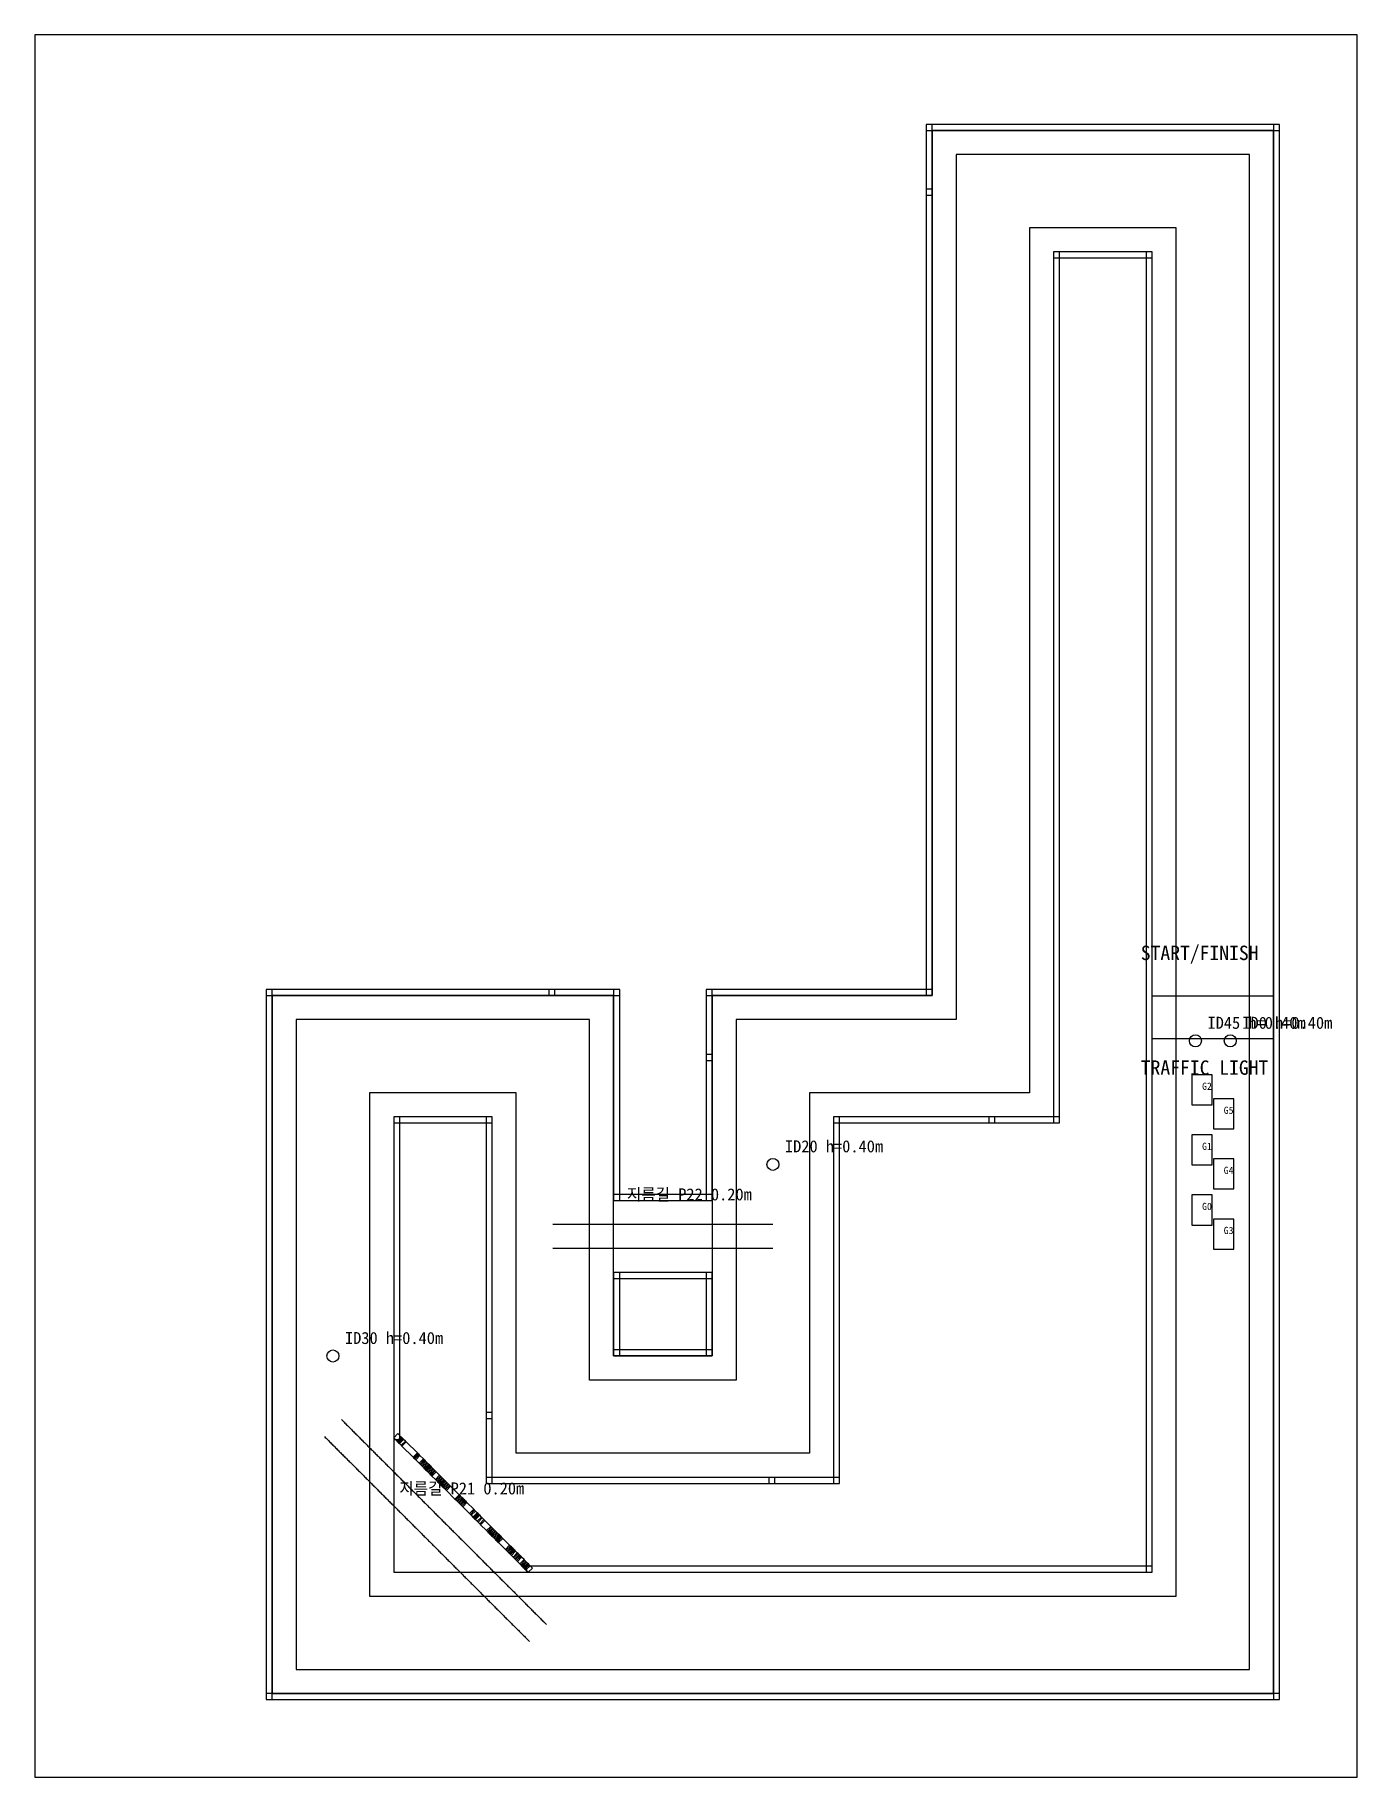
# Model space of a CAD drawing. Header units: metres. Extents: x 0 to 11, y 0 to 14.5.
import ezdxf

# ---------------------------------------------------------------- set-up
doc = ezdxf.new("R2010")
doc.units = ezdxf.units.M
for name, color, linetype in [('FEATURES', 2, 'Continuous'), ('FORKS', 4, 'Continuous'), ('GRASS', 3, 'Continuous'), ('GRID', 6, 'Continuous'), ('HALL', 5, 'Continuous'), ('MARKERS', 1, 'Continuous'), ('TRACK', 7, 'Continuous'), ('WALLS', 8, 'Continuous')]:
    doc.layers.add(name, color=color, linetype=linetype)

msp = doc.modelspace()

# ---------------------------------------------------------------- texts
at = {"layer": 'FEATURES'}
for s, p in [('START/FINISH', (9.2, 6.8)), ('TRAFFIC LIGHT', (9.2, 5.845))]:
    msp.add_text(s, height=0.12, dxfattribs=at).set_placement(p)
at = {"layer": 'FORKS'}
for s, p in [('지름길 P22 0.20m', (4.925, 4.8)), ('지름길 P21 0.20m', (3.032, 2.353))]:
    msp.add_text(s, height=0.1, dxfattribs=at).set_placement(p)
at = {"layer": 'GRID'}
for s, p in [('G2', (9.71, 5.72)), ('G5', (9.89, 5.52)), ('G1', (9.71, 5.22)), ('G4', (9.89, 5.02)), ('G0', (9.71, 4.72)), ('G3', (9.89, 4.52))]:
    msp.add_text(s, height=0.06, dxfattribs=at).set_placement(p)
at = {"layer": 'MARKERS'}
for s, p in [('ID45 h=0.40m', (9.755, 6.228)), ('ID0 h=0.40m', (10.045, 6.228)), ('ID20 h=0.40m', (6.24, 5.2)), ('ID30 h=0.40m', (2.58, 3.605))]:
    msp.add_text(s, height=0.1, dxfattribs=at).set_placement(p)

# ---------------------------------------------------------------- linework, layer by layer
at = {"layer": 'FEATURES'}
for p, q in [((10.305, 6.5), (9.295, 6.5)), ((10.305, 6.145), (9.295, 6.145))]:
    msp.add_line(p, q, dxfattribs=at)
at = {"layer": 'FORKS'}
for points in [[(6.14, 4.6), (6.13, 4.6), (6.12, 4.6), (6.11, 4.6), (6.1, 4.6), (6.09, 4.6), (6.08, 4.6), (6.07, 4.6), (6.06, 4.6), (6.05, 4.6), (6.039, 4.6), (6.029, 4.6), (6.019, 4.6), (6.009, 4.6), (5.999, 4.6), (5.989, 4.6), (5.979, 4.6), (5.969, 4.6), (5.959, 4.6), (5.949, 4.6), (5.939, 4.6), (5.929, 4.6), (5.919, 4.6), (5.909, 4.6), (5.899, 4.6), (5.889, 4.6), (5.879, 4.6), (5.869, 4.6), (5.858, 4.6), (5.848, 4.6), (5.838, 4.6), (5.828, 4.6), (5.818, 4.6), (5.808, 4.6), (5.798, 4.6), (5.788, 4.6), (5.778, 4.6), (5.768, 4.6), (5.758, 4.6), (5.748, 4.6), (5.738, 4.6), (5.728, 4.6), (5.718, 4.6), (5.708, 4.6), (5.698, 4.6), (5.688, 4.6), (5.677, 4.6), (5.667, 4.6), (5.657, 4.6), (5.647, 4.6), (5.637, 4.6), (5.627, 4.6), (5.617, 4.6), (5.607, 4.6), (5.597, 4.6), (5.587, 4.6), (5.577, 4.6), (5.567, 4.6), (5.557, 4.6), (5.547, 4.6), (5.537, 4.6), (5.527, 4.6), (5.517, 4.6), (5.507, 4.6), (5.496, 4.6), (5.486, 4.6), (5.476, 4.6), (5.466, 4.6), (5.456, 4.6), (5.446, 4.6), (5.436, 4.6), (5.426, 4.6), (5.416, 4.6), (5.406, 4.6), (5.396, 4.6), (5.386, 4.6), (5.376, 4.6), (5.366, 4.6), (5.356, 4.6), (5.346, 4.6), (5.336, 4.6), (5.326, 4.6), (5.315, 4.6), (5.305, 4.6), (5.295, 4.6), (5.285, 4.6), (5.275, 4.6), (5.265, 4.6), (5.255, 4.6), (5.245, 4.6), (5.235, 4.6), (5.225, 4.6), (5.215, 4.6), (5.205, 4.6), (5.195, 4.6), (5.185, 4.6), (5.175, 4.6), (5.165, 4.6), (5.155, 4.6), (5.145, 4.6), (5.135, 4.6), (5.124, 4.6), (5.114, 4.6), (5.104, 4.6), (5.094, 4.6), (5.084, 4.6), (5.074, 4.6), (5.064, 4.6), (5.054, 4.6), (5.044, 4.6), (5.034, 4.6), (5.024, 4.6), (5.014, 4.6), (5.004, 4.6), (4.994, 4.6), (4.984, 4.6), (4.974, 4.6), (4.964, 4.6), (4.954, 4.6), (4.943, 4.6), (4.933, 4.6), (4.923, 4.6), (4.913, 4.6), (4.903, 4.6), (4.893, 4.6), (4.883, 4.6), (4.873, 4.6), (4.863, 4.6), (4.853, 4.6), (4.843, 4.6), (4.833, 4.6), (4.823, 4.6), (4.813, 4.6), (4.803, 4.6), (4.793, 4.6), (4.783, 4.6), (4.773, 4.6), (4.762, 4.6), (4.752, 4.6), (4.742, 4.6), (4.732, 4.6), (4.722, 4.6), (4.712, 4.6), (4.702, 4.6), (4.692, 4.6), (4.682, 4.6), (4.672, 4.6), (4.662, 4.6), (4.652, 4.6), (4.642, 4.6), (4.632, 4.6), (4.622, 4.6), (4.612, 4.6), (4.602, 4.6), (4.592, 4.6), (4.581, 4.6), (4.571, 4.6), (4.561, 4.6), (4.551, 4.6), (4.541, 4.6), (4.531, 4.6), (4.521, 4.6), (4.511, 4.6), (4.501, 4.6), (4.491, 4.6), (4.481, 4.6), (4.471, 4.6), (4.461, 4.6), (4.451, 4.6), (4.441, 4.6), (4.431, 4.6), (4.421, 4.6), (4.411, 4.6), (4.4, 4.6), (4.39, 4.6), (4.38, 4.6), (4.37, 4.6), (4.36, 4.6), (4.35, 4.6), (4.34, 4.6), (4.33, 4.6), (4.32, 4.6), (4.31, 4.6)], [(6.14, 4.4), (6.13, 4.4), (6.12, 4.4), (6.11, 4.4), (6.1, 4.4), (6.09, 4.4), (6.08, 4.4), (6.07, 4.4), (6.06, 4.4), (6.05, 4.4), (6.039, 4.4), (6.029, 4.4), (6.019, 4.4), (6.009, 4.4), (5.999, 4.4), (5.989, 4.4), (5.979, 4.4), (5.969, 4.4), (5.959, 4.4), (5.949, 4.4), (5.939, 4.4), (5.929, 4.4), (5.919, 4.4), (5.909, 4.4), (5.899, 4.4), (5.889, 4.4), (5.879, 4.4), (5.869, 4.4), (5.858, 4.4), (5.848, 4.4), (5.838, 4.4), (5.828, 4.4), (5.818, 4.4), (5.808, 4.4), (5.798, 4.4), (5.788, 4.4), (5.778, 4.4), (5.768, 4.4), (5.758, 4.4), (5.748, 4.4), (5.738, 4.4), (5.728, 4.4), (5.718, 4.4), (5.708, 4.4), (5.698, 4.4), (5.688, 4.4), (5.677, 4.4), (5.667, 4.4), (5.657, 4.4), (5.647, 4.4), (5.637, 4.4), (5.627, 4.4), (5.617, 4.4), (5.607, 4.4), (5.597, 4.4), (5.587, 4.4), (5.577, 4.4), (5.567, 4.4), (5.557, 4.4), (5.547, 4.4), (5.537, 4.4), (5.527, 4.4), (5.517, 4.4), (5.507, 4.4), (5.496, 4.4), (5.486, 4.4), (5.476, 4.4), (5.466, 4.4), (5.456, 4.4), (5.446, 4.4), (5.436, 4.4), (5.426, 4.4), (5.416, 4.4), (5.406, 4.4), (5.396, 4.4), (5.386, 4.4), (5.376, 4.4), (5.366, 4.4), (5.356, 4.4), (5.346, 4.4), (5.336, 4.4), (5.326, 4.4), (5.315, 4.4), (5.305, 4.4), (5.295, 4.4), (5.285, 4.4), (5.275, 4.4), (5.265, 4.4), (5.255, 4.4), (5.245, 4.4), (5.235, 4.4), (5.225, 4.4), (5.215, 4.4), (5.205, 4.4), (5.195, 4.4), (5.185, 4.4), (5.175, 4.4), (5.165, 4.4), (5.155, 4.4), (5.145, 4.4), (5.135, 4.4), (5.124, 4.4), (5.114, 4.4), (5.104, 4.4), (5.094, 4.4), (5.084, 4.4), (5.074, 4.4), (5.064, 4.4), (5.054, 4.4), (5.044, 4.4), (5.034, 4.4), (5.024, 4.4), (5.014, 4.4), (5.004, 4.4), (4.994, 4.4), (4.984, 4.4), (4.974, 4.4), (4.964, 4.4), (4.954, 4.4), (4.943, 4.4), (4.933, 4.4), (4.923, 4.4), (4.913, 4.4), (4.903, 4.4), (4.893, 4.4), (4.883, 4.4), (4.873, 4.4), (4.863, 4.4), (4.853, 4.4), (4.843, 4.4), (4.833, 4.4), (4.823, 4.4), (4.813, 4.4), (4.803, 4.4), (4.793, 4.4), (4.783, 4.4), (4.773, 4.4), (4.762, 4.4), (4.752, 4.4), (4.742, 4.4), (4.732, 4.4), (4.722, 4.4), (4.712, 4.4), (4.702, 4.4), (4.692, 4.4), (4.682, 4.4), (4.672, 4.4), (4.662, 4.4), (4.652, 4.4), (4.642, 4.4), (4.632, 4.4), (4.622, 4.4), (4.612, 4.4), (4.602, 4.4), (4.592, 4.4), (4.581, 4.4), (4.571, 4.4), (4.561, 4.4), (4.551, 4.4), (4.541, 4.4), (4.531, 4.4), (4.521, 4.4), (4.511, 4.4), (4.501, 4.4), (4.491, 4.4), (4.481, 4.4), (4.471, 4.4), (4.461, 4.4), (4.451, 4.4), (4.441, 4.4), (4.431, 4.4), (4.421, 4.4), (4.411, 4.4), (4.4, 4.4), (4.39, 4.4), (4.38, 4.4), (4.37, 4.4), (4.36, 4.4), (4.35, 4.4), (4.34, 4.4), (4.33, 4.4), (4.32, 4.4), (4.31, 4.4)], [(2.551, 2.976), (2.558, 2.969), (2.565, 2.962), (2.572, 2.954), (2.579, 2.947), (2.586, 2.94), (2.593, 2.933), (2.6, 2.926), (2.608, 2.919), (2.615, 2.912), (2.622, 2.905), (2.629, 2.898), (2.636, 2.89), (2.643, 2.883), (2.65, 2.876), (2.657, 2.869), (2.664, 2.862), (2.671, 2.855), (2.679, 2.848), (2.686, 2.841), (2.693, 2.834), (2.7, 2.827), (2.707, 2.819), (2.714, 2.812), (2.721, 2.805), (2.728, 2.798), (2.735, 2.791), (2.743, 2.784), (2.75, 2.777), (2.757, 2.77), (2.764, 2.763), (2.771, 2.755), (2.778, 2.748), (2.785, 2.741), (2.792, 2.734), (2.799, 2.727), (2.806, 2.72), (2.814, 2.713), (2.821, 2.706), (2.828, 2.699), (2.835, 2.692), (2.842, 2.684), (2.849, 2.677), (2.856, 2.67), (2.863, 2.663), (2.87, 2.656), (2.878, 2.649), (2.885, 2.642), (2.892, 2.635), (2.899, 2.628), (2.906, 2.621), (2.913, 2.613), (2.92, 2.606), (2.927, 2.599), (2.934, 2.592), (2.941, 2.585), (2.949, 2.578), (2.956, 2.571), (2.963, 2.564), (2.97, 2.557), (2.977, 2.549), (2.984, 2.542), (2.991, 2.535), (2.998, 2.528), (3.005, 2.521), (3.012, 2.514), (3.02, 2.507), (3.027, 2.5), (3.034, 2.493), (3.041, 2.486), (3.048, 2.478), (3.055, 2.471), (3.062, 2.464), (3.069, 2.457), (3.076, 2.45), (3.084, 2.443), (3.091, 2.436), (3.098, 2.429), (3.105, 2.422), (3.112, 2.414), (3.119, 2.407), (3.126, 2.4), (3.133, 2.393), (3.14, 2.386), (3.147, 2.379), (3.155, 2.372), (3.162, 2.365), (3.169, 2.358), (3.176, 2.351), (3.183, 2.343), (3.19, 2.336), (3.197, 2.329), (3.204, 2.322), (3.211, 2.315), (3.219, 2.308), (3.226, 2.301), (3.233, 2.294), (3.24, 2.287), (3.247, 2.28), (3.254, 2.272), (3.261, 2.265), (3.268, 2.258), (3.275, 2.251), (3.282, 2.244), (3.29, 2.237), (3.297, 2.23), (3.304, 2.223), (3.311, 2.216), (3.318, 2.208), (3.325, 2.201), (3.332, 2.194), (3.339, 2.187), (3.346, 2.18), (3.353, 2.173), (3.361, 2.166), (3.368, 2.159), (3.375, 2.152), (3.382, 2.145), (3.389, 2.137), (3.396, 2.13), (3.403, 2.123), (3.41, 2.116), (3.417, 2.109), (3.425, 2.102), (3.432, 2.095), (3.439, 2.088), (3.446, 2.081), (3.453, 2.073), (3.46, 2.066), (3.467, 2.059), (3.474, 2.052), (3.481, 2.045), (3.488, 2.038), (3.496, 2.031), (3.503, 2.024), (3.51, 2.017), (3.517, 2.01), (3.524, 2.002), (3.531, 1.995), (3.538, 1.988), (3.545, 1.981), (3.552, 1.974), (3.56, 1.967), (3.567, 1.96), (3.574, 1.953), (3.581, 1.946), (3.588, 1.939), (3.595, 1.931), (3.602, 1.924), (3.609, 1.917), (3.616, 1.91), (3.623, 1.903), (3.631, 1.896), (3.638, 1.889), (3.645, 1.882), (3.652, 1.875), (3.659, 1.867), (3.666, 1.86), (3.673, 1.853), (3.68, 1.846), (3.687, 1.839), (3.694, 1.832), (3.702, 1.825), (3.709, 1.818), (3.716, 1.811), (3.723, 1.804), (3.73, 1.796), (3.737, 1.789), (3.744, 1.782), (3.751, 1.775), (3.758, 1.768), (3.766, 1.761), (3.773, 1.754), (3.78, 1.747), (3.787, 1.74), (3.794, 1.732), (3.801, 1.725), (3.808, 1.718), (3.815, 1.711), (3.822, 1.704), (3.829, 1.697), (3.837, 1.69), (3.844, 1.683), (3.851, 1.676), (3.858, 1.669), (3.865, 1.661), (3.872, 1.654), (3.879, 1.647), (3.886, 1.64), (3.893, 1.633), (3.901, 1.626), (3.908, 1.619), (3.915, 1.612), (3.922, 1.605), (3.929, 1.598), (3.936, 1.59), (3.943, 1.583), (3.95, 1.576), (3.957, 1.569), (3.964, 1.562), (3.972, 1.555), (3.979, 1.548), (3.986, 1.541), (3.993, 1.534), (4, 1.526), (4.007, 1.519), (4.014, 1.512), (4.021, 1.505), (4.028, 1.498), (4.035, 1.491), (4.043, 1.484), (4.05, 1.477), (4.057, 1.47), (4.064, 1.463), (4.071, 1.455), (4.078, 1.448), (4.085, 1.441), (4.092, 1.434), (4.099, 1.427), (4.107, 1.42), (4.114, 1.413), (4.121, 1.406), (4.128, 1.399), (4.135, 1.391), (4.142, 1.384), (4.149, 1.377), (4.156, 1.37), (4.163, 1.363), (4.17, 1.356), (4.178, 1.349), (4.185, 1.342), (4.192, 1.335), (4.199, 1.328), (4.206, 1.32), (4.213, 1.313), (4.22, 1.306), (4.227, 1.299), (4.234, 1.292), (4.242, 1.285), (4.249, 1.278), (4.256, 1.271)], [(2.409, 2.834), (2.416, 2.827), (2.423, 2.82), (2.431, 2.813), (2.438, 2.806), (2.445, 2.799), (2.452, 2.792), (2.459, 2.785), (2.466, 2.777), (2.473, 2.77), (2.48, 2.763), (2.487, 2.756), (2.495, 2.749), (2.502, 2.742), (2.509, 2.735), (2.516, 2.728), (2.523, 2.721), (2.53, 2.714), (2.537, 2.706), (2.544, 2.699), (2.551, 2.692), (2.558, 2.685), (2.566, 2.678), (2.573, 2.671), (2.58, 2.664), (2.587, 2.657), (2.594, 2.65), (2.601, 2.642), (2.608, 2.635), (2.615, 2.628), (2.622, 2.621), (2.63, 2.614), (2.637, 2.607), (2.644, 2.6), (2.651, 2.593), (2.658, 2.586), (2.665, 2.579), (2.672, 2.571), (2.679, 2.564), (2.686, 2.557), (2.693, 2.55), (2.701, 2.543), (2.708, 2.536), (2.715, 2.529), (2.722, 2.522), (2.729, 2.515), (2.736, 2.507), (2.743, 2.5), (2.75, 2.493), (2.757, 2.486), (2.764, 2.479), (2.772, 2.472), (2.779, 2.465), (2.786, 2.458), (2.793, 2.451), (2.8, 2.444), (2.807, 2.436), (2.814, 2.429), (2.821, 2.422), (2.828, 2.415), (2.836, 2.408), (2.843, 2.401), (2.85, 2.394), (2.857, 2.387), (2.864, 2.38), (2.871, 2.373), (2.878, 2.365), (2.885, 2.358), (2.892, 2.351), (2.899, 2.344), (2.907, 2.337), (2.914, 2.33), (2.921, 2.323), (2.928, 2.316), (2.935, 2.309), (2.942, 2.301), (2.949, 2.294), (2.956, 2.287), (2.963, 2.28), (2.971, 2.273), (2.978, 2.266), (2.985, 2.259), (2.992, 2.252), (2.999, 2.245), (3.006, 2.238), (3.013, 2.23), (3.02, 2.223), (3.027, 2.216), (3.034, 2.209), (3.042, 2.202), (3.049, 2.195), (3.056, 2.188), (3.063, 2.181), (3.07, 2.174), (3.077, 2.166), (3.084, 2.159), (3.091, 2.152), (3.098, 2.145), (3.105, 2.138), (3.113, 2.131), (3.12, 2.124), (3.127, 2.117), (3.134, 2.11), (3.141, 2.103), (3.148, 2.095), (3.155, 2.088), (3.162, 2.081), (3.169, 2.074), (3.177, 2.067), (3.184, 2.06), (3.191, 2.053), (3.198, 2.046), (3.205, 2.039), (3.212, 2.032), (3.219, 2.024), (3.226, 2.017), (3.233, 2.01), (3.24, 2.003), (3.248, 1.996), (3.255, 1.989), (3.262, 1.982), (3.269, 1.975), (3.276, 1.968), (3.283, 1.96), (3.29, 1.953), (3.297, 1.946), (3.304, 1.939), (3.312, 1.932), (3.319, 1.925), (3.326, 1.918), (3.333, 1.911), (3.34, 1.904), (3.347, 1.897), (3.354, 1.889), (3.361, 1.882), (3.368, 1.875), (3.375, 1.868), (3.383, 1.861), (3.39, 1.854), (3.397, 1.847), (3.404, 1.84), (3.411, 1.833), (3.418, 1.825), (3.425, 1.818), (3.432, 1.811), (3.439, 1.804), (3.446, 1.797), (3.454, 1.79), (3.461, 1.783), (3.468, 1.776), (3.475, 1.769), (3.482, 1.762), (3.489, 1.754), (3.496, 1.747), (3.503, 1.74), (3.51, 1.733), (3.518, 1.726), (3.525, 1.719), (3.532, 1.712), (3.539, 1.705), (3.546, 1.698), (3.553, 1.691), (3.56, 1.683), (3.567, 1.676), (3.574, 1.669), (3.581, 1.662), (3.589, 1.655), (3.596, 1.648), (3.603, 1.641), (3.61, 1.634), (3.617, 1.627), (3.624, 1.619), (3.631, 1.612), (3.638, 1.605), (3.645, 1.598), (3.653, 1.591), (3.66, 1.584), (3.667, 1.577), (3.674, 1.57), (3.681, 1.563), (3.688, 1.556), (3.695, 1.548), (3.702, 1.541), (3.709, 1.534), (3.716, 1.527), (3.724, 1.52), (3.731, 1.513), (3.738, 1.506), (3.745, 1.499), (3.752, 1.492), (3.759, 1.484), (3.766, 1.477), (3.773, 1.47), (3.78, 1.463), (3.787, 1.456), (3.795, 1.449), (3.802, 1.442), (3.809, 1.435), (3.816, 1.428), (3.823, 1.421), (3.83, 1.413), (3.837, 1.406), (3.844, 1.399), (3.851, 1.392), (3.859, 1.385), (3.866, 1.378), (3.873, 1.371), (3.88, 1.364), (3.887, 1.357), (3.894, 1.35), (3.901, 1.342), (3.908, 1.335), (3.915, 1.328), (3.922, 1.321), (3.93, 1.314), (3.937, 1.307), (3.944, 1.3), (3.951, 1.293), (3.958, 1.286), (3.965, 1.278), (3.972, 1.271), (3.979, 1.264), (3.986, 1.257), (3.994, 1.25), (4.001, 1.243), (4.008, 1.236), (4.015, 1.229), (4.022, 1.222), (4.029, 1.215), (4.036, 1.207), (4.043, 1.2), (4.05, 1.193), (4.057, 1.186), (4.065, 1.179), (4.072, 1.172), (4.079, 1.165), (4.086, 1.158), (4.093, 1.151), (4.1, 1.143), (4.107, 1.136), (4.114, 1.129)]]:
    msp.add_lwpolyline(points, dxfattribs=at)
at = {"layer": 'GRASS'}
for points in [[(10.305, 6.505), (10.305, 6.515), (10.305, 6.525), (10.305, 6.535), (10.305, 6.545), (10.305, 6.555), (10.305, 6.565), (10.305, 6.575), (10.305, 6.585), (10.305, 6.595), (10.305, 6.605), (10.305, 6.615), (10.305, 6.625), (10.305, 6.635), (10.305, 6.645), (10.305, 6.655), (10.305, 6.665), (10.305, 6.675), (10.305, 6.685), (10.305, 6.695), (10.305, 6.705), (10.305, 6.715), (10.305, 6.725), (10.305, 6.735), (10.305, 6.745), (10.305, 6.755), (10.305, 6.765), (10.305, 6.775), (10.305, 6.785), (10.305, 6.795), (10.305, 6.805), (10.305, 6.815), (10.305, 6.825), (10.305, 6.835), (10.305, 6.845), (10.305, 6.855), (10.305, 6.865), (10.305, 6.875), (10.305, 6.885), (10.305, 6.895), (10.305, 6.905), (10.305, 6.915), (10.305, 6.925), (10.305, 6.935), (10.305, 6.945), (10.305, 6.955), (10.305, 6.965), (10.305, 6.975), (10.305, 6.985), (10.305, 6.995), (10.305, 7.005), (10.305, 7.015), (10.305, 7.025), (10.305, 7.035), (10.305, 7.045), (10.305, 7.055), (10.305, 7.065), (10.305, 7.075), (10.305, 7.085), (10.305, 7.095), (10.305, 7.105), (10.305, 7.115), (10.305, 7.125), (10.305, 7.135), (10.305, 7.145), (10.305, 7.155), (10.305, 7.165), (10.305, 7.175), (10.305, 7.185), (10.305, 7.195), (10.305, 7.205), (10.305, 7.215), (10.305, 7.225), (10.305, 7.235), (10.305, 7.245), (10.305, 7.255), (10.305, 7.265), (10.305, 7.275), (10.305, 7.285), (10.305, 7.295), (10.305, 7.305), (10.305, 7.315), (10.305, 7.325), (10.305, 7.335), (10.305, 7.345), (10.305, 7.355), (10.305, 7.365), (10.305, 7.375), (10.305, 7.385), (10.305, 7.395), (10.305, 7.405), (10.305, 7.415), (10.305, 7.425), (10.305, 7.435), (10.305, 7.445), (10.305, 7.455), (10.305, 7.465), (10.305, 7.475), (10.305, 7.485), (10.305, 7.495), (10.305, 7.505), (10.305, 7.515), (10.305, 7.525), (10.305, 7.535), (10.305, 7.545), (10.305, 7.555), (10.305, 7.565), (10.305, 7.575), (10.305, 7.585), (10.305, 7.595), (10.305, 7.605), (10.305, 7.615), (10.305, 7.625), (10.305, 7.635), (10.305, 7.645), (10.305, 7.655), (10.305, 7.665), (10.305, 7.675), (10.305, 7.685), (10.305, 7.695), (10.305, 7.705), (10.305, 7.715), (10.305, 7.725), (10.305, 7.735), (10.305, 7.745), (10.305, 7.755), (10.305, 7.765), (10.305, 7.775), (10.305, 7.785), (10.305, 7.795), (10.305, 7.805), (10.305, 7.815), (10.305, 7.825), (10.305, 7.835), (10.305, 7.845), (10.305, 7.855), (10.305, 7.865), (10.305, 7.875), (10.305, 7.885), (10.305, 7.895), (10.305, 7.905), (10.305, 7.915), (10.305, 7.925), (10.305, 7.935), (10.305, 7.945), (10.305, 7.955), (10.305, 7.965), (10.305, 7.975), (10.305, 7.985), (10.305, 7.995), (10.305, 8.005), (10.305, 8.015), (10.305, 8.025), (10.305, 8.035), (10.305, 8.045), (10.305, 8.055), (10.305, 8.065), (10.305, 8.075), (10.305, 8.085), (10.305, 8.095), (10.305, 8.105), (10.305, 8.115), (10.305, 8.125), (10.305, 8.135), (10.305, 8.145), (10.305, 8.155), (10.305, 8.165), (10.305, 8.175), (10.305, 8.185), (10.305, 8.195), (10.305, 8.205), (10.305, 8.215), (10.305, 8.225), (10.305, 8.235), (10.305, 8.245), (10.305, 8.255), (10.305, 8.265), (10.305, 8.275), (10.305, 8.285), (10.305, 8.295), (10.305, 8.305), (10.305, 8.315), (10.305, 8.325), (10.305, 8.335), (10.305, 8.345), (10.305, 8.355), (10.305, 8.365), (10.305, 8.375), (10.305, 8.385), (10.305, 8.395), (10.305, 8.405), (10.305, 8.415), (10.305, 8.425), (10.305, 8.435), (10.305, 8.445), (10.305, 8.455), (10.305, 8.465), (10.305, 8.475), (10.305, 8.485), (10.305, 8.495), (10.305, 8.505), (10.305, 8.515), (10.305, 8.525), (10.305, 8.535), (10.305, 8.545), (10.305, 8.555), (10.305, 8.565), (10.305, 8.575), (10.305, 8.585), (10.305, 8.595), (10.305, 8.605), (10.305, 8.615), (10.305, 8.625), (10.305, 8.635), (10.305, 8.645), (10.305, 8.655), (10.305, 8.665), (10.305, 8.675), (10.305, 8.685), (10.305, 8.695), (10.305, 8.705), (10.305, 8.715), (10.305, 8.725), (10.305, 8.735), (10.305, 8.745), (10.305, 8.755), (10.305, 8.765), (10.305, 8.775), (10.305, 8.785), (10.305, 8.795), (10.305, 8.805), (10.305, 8.815), (10.305, 8.825), (10.305, 8.835), (10.305, 8.845), (10.305, 8.855), (10.305, 8.865), (10.305, 8.875), (10.305, 8.885), (10.305, 8.895), (10.305, 8.905), (10.305, 8.915), (10.305, 8.925), (10.305, 8.935), (10.305, 8.945), (10.305, 8.955), (10.305, 8.965), (10.305, 8.975), (10.305, 8.985), (10.305, 8.995), (10.305, 9.005), (10.305, 9.015), (10.305, 9.025), (10.305, 9.035), (10.305, 9.045), (10.305, 9.055), (10.305, 9.065), (10.305, 9.075), (10.305, 9.085), (10.305, 9.095), (10.305, 9.105), (10.305, 9.115), (10.305, 9.125), (10.305, 9.135), (10.305, 9.145), (10.305, 9.155), (10.305, 9.165), (10.305, 9.175), (10.305, 9.185), (10.305, 9.195), (10.305, 9.205), (10.305, 9.215), (10.305, 9.225), (10.305, 9.235), (10.305, 9.245), (10.305, 9.255), (10.305, 9.265), (10.305, 9.275), (10.305, 9.285), (10.305, 9.295), (10.305, 9.305), (10.305, 9.315), (10.305, 9.325), (10.305, 9.335), (10.305, 9.345), (10.305, 9.355), (10.305, 9.365), (10.305, 9.375), (10.305, 9.385), (10.305, 9.395), (10.305, 9.405), (10.305, 9.415), (10.305, 9.425), (10.305, 9.435), (10.305, 9.445), (10.305, 9.455), (10.305, 9.465), (10.305, 9.475), (10.305, 9.485), (10.305, 9.495), (10.305, 9.505), (10.305, 9.515), (10.305, 9.525), (10.305, 9.535), (10.305, 9.545), (10.305, 9.555), (10.305, 9.565), (10.305, 9.575), (10.305, 9.585), (10.305, 9.595), (10.305, 9.605), (10.305, 9.615), (10.305, 9.625), (10.305, 9.635), (10.305, 9.645), (10.305, 9.655), (10.305, 9.665), (10.305, 9.675), (10.305, 9.685), (10.305, 9.695), (10.305, 9.705), (10.305, 9.715), (10.305, 9.725), (10.305, 9.735), (10.305, 9.745), (10.305, 9.755), (10.305, 9.765), (10.305, 9.775), (10.305, 9.785), (10.305, 9.795), (10.305, 9.805), (10.305, 9.815), (10.305, 9.825), (10.305, 9.835), (10.305, 9.845), (10.305, 9.855), (10.305, 9.865), (10.305, 9.875), (10.305, 9.885), (10.305, 9.895), (10.305, 9.905), (10.305, 9.915), (10.305, 9.925), (10.305, 9.935), (10.305, 9.945), (10.305, 9.955), (10.305, 9.965), (10.305, 9.975), (10.305, 9.985), (10.305, 9.995), (10.305, 10.005), (10.305, 10.015), (10.305, 10.025), (10.305, 10.035), (10.305, 10.045), (10.305, 10.055), (10.305, 10.065), (10.305, 10.075), (10.305, 10.085), (10.305, 10.095), (10.305, 10.105), (10.305, 10.115), (10.305, 10.125), (10.305, 10.135), (10.305, 10.145), (10.305, 10.155), (10.305, 10.165), (10.305, 10.175), (10.305, 10.185), (10.305, 10.195), (10.305, 10.205), (10.305, 10.215), (10.305, 10.225), (10.305, 10.235), (10.305, 10.245), (10.305, 10.255), (10.305, 10.265), (10.305, 10.275), (10.305, 10.285), (10.305, 10.295), (10.305, 10.305), (10.305, 10.315), (10.305, 10.325), (10.305, 10.335), (10.305, 10.345), (10.305, 10.355), (10.305, 10.365), (10.305, 10.375), (10.305, 10.385), (10.305, 10.395), (10.305, 10.405), (10.305, 10.415), (10.305, 10.425), (10.305, 10.435), (10.305, 10.445), (10.305, 10.455), (10.305, 10.465), (10.305, 10.475), (10.305, 10.485), (10.305, 10.495), (10.305, 10.505), (10.305, 10.515), (10.305, 10.525), (10.305, 10.535), (10.305, 10.545), (10.305, 10.555), (10.305, 10.565), (10.305, 10.575), (10.305, 10.585), (10.305, 10.595), (10.305, 10.605), (10.305, 10.615), (10.305, 10.625), (10.305, 10.635), (10.305, 10.645), (10.305, 10.655), (10.305, 10.665), (10.305, 10.675), (10.305, 10.685), (10.305, 10.695), (10.305, 10.705), (10.305, 10.715), (10.305, 10.725), (10.305, 10.735), (10.305, 10.745), (10.305, 10.755), (10.305, 10.765), (10.305, 10.775), (10.305, 10.785), (10.305, 10.795), (10.305, 10.805), (10.305, 10.815), (10.305, 10.825), (10.305, 10.835), (10.305, 10.845), (10.305, 10.855), (10.305, 10.865), (10.305, 10.875), (10.305, 10.885), (10.305, 10.895), (10.305, 10.905), (10.305, 10.915), (10.305, 10.925), (10.305, 10.935), (10.305, 10.945), (10.305, 10.955), (10.305, 10.965), (10.305, 10.975), (10.305, 10.985), (10.305, 10.995), (10.305, 11.005), (10.305, 11.015), (10.305, 11.025), (10.305, 11.035), (10.305, 11.045), (10.305, 11.055), (10.305, 11.065), (10.305, 11.075), (10.305, 11.085), (10.305, 11.095), (10.305, 11.105), (10.305, 11.115), (10.305, 11.125), (10.305, 11.135), (10.305, 11.145), (10.305, 11.155), (10.305, 11.165), (10.305, 11.175), (10.305, 11.185), (10.305, 11.195), (10.305, 11.205), (10.305, 11.215), (10.305, 11.225), (10.305, 11.235), (10.305, 11.245), (10.305, 11.255), (10.305, 11.265), (10.305, 11.275), (10.305, 11.285), (10.305, 11.295), (10.305, 11.305), (10.305, 11.315), (10.305, 11.325), (10.305, 11.335), (10.305, 11.345), (10.305, 11.355), (10.305, 11.365), (10.305, 11.375), (10.305, 11.385), (10.305, 11.395), (10.305, 11.405), (10.305, 11.415), (10.305, 11.425), (10.305, 11.435), (10.305, 11.445), (10.305, 11.455), (10.305, 11.465), (10.305, 11.475), (10.305, 11.485), (10.305, 11.495), (10.305, 11.505), (10.305, 11.515), (10.305, 11.525), (10.305, 11.535), (10.305, 11.545), (10.305, 11.555), (10.305, 11.565), (10.305, 11.575), (10.305, 11.585), (10.305, 11.595), (10.305, 11.605), (10.305, 11.615), (10.305, 11.625), (10.305, 11.635), (10.305, 11.645), (10.305, 11.655), (10.305, 11.665), (10.305, 11.675), (10.305, 11.685), (10.305, 11.695), (10.305, 11.705), (10.305, 11.715), (10.305, 11.725), (10.305, 11.735), (10.305, 11.745), (10.305, 11.755), (10.305, 11.765), (10.305, 11.775), (10.305, 11.785), (10.305, 11.795), (10.305, 11.805), (10.305, 11.815), (10.305, 11.825), (10.305, 11.835), (10.305, 11.845), (10.305, 11.855), (10.305, 11.865), (10.305, 11.875), (10.305, 11.885), (10.305, 11.895), (10.305, 11.905), (10.305, 11.915), (10.305, 11.925), (10.305, 11.935), (10.305, 11.945), (10.305, 11.955), (10.305, 11.965), (10.305, 11.975), (10.305, 11.985), (10.305, 11.995), (10.305, 12.005), (10.305, 12.015), (10.305, 12.025), (10.305, 12.035), (10.305, 12.045), (10.305, 12.055), (10.305, 12.065), (10.305, 12.075), (10.305, 12.085), (10.305, 12.095), (10.305, 12.105), (10.305, 12.115), (10.305, 12.125), (10.305, 12.135), (10.305, 12.145), (10.305, 12.155), (10.305, 12.165), (10.305, 12.175), (10.305, 12.185), (10.305, 12.195), (10.305, 12.205), (10.305, 12.215), (10.305, 12.225), (10.305, 12.235), (10.305, 12.245), (10.305, 12.255), (10.305, 12.265), (10.305, 12.275), (10.305, 12.285), (10.305, 12.295), (10.305, 12.305), (10.305, 12.315), (10.305, 12.325), (10.305, 12.335), (10.305, 12.345), (10.305, 12.355), (10.305, 12.365), (10.305, 12.375), (10.305, 12.385), (10.305, 12.395), (10.305, 12.405), (10.305, 12.415), (10.305, 12.425), (10.305, 12.435), (10.305, 12.445), (10.305, 12.455), (10.305, 12.465), (10.305, 12.475), (10.305, 12.485), (10.305, 12.495), (10.305, 12.505), (10.305, 12.515), (10.305, 12.525), (10.305, 12.535), (10.305, 12.545), (10.305, 12.555), (10.305, 12.565), (10.305, 12.575), (10.305, 12.585), (10.305, 12.595), (10.305, 12.605), (10.305, 12.615), (10.305, 12.625), (10.305, 12.635), (10.305, 12.645), (10.305, 12.655), (10.305, 12.665), (10.305, 12.675), (10.305, 12.685), (10.305, 12.695), (10.305, 12.705), (10.305, 12.715), (10.305, 12.725), (10.305, 12.735), (10.305, 12.745), (10.305, 12.755), (10.305, 12.765), (10.305, 12.775), (10.305, 12.785), (10.305, 12.795), (10.305, 12.805), (10.305, 12.815), (10.305, 12.825), (10.305, 12.835), (10.305, 12.845), (10.305, 12.855), (10.305, 12.865), (10.305, 12.875), (10.305, 12.885), (10.305, 12.895), (10.305, 12.905), (10.305, 12.915), (10.305, 12.925), (10.305, 12.935), (10.305, 12.945), (10.305, 12.955), (10.305, 12.965), (10.305, 12.975), (10.305, 12.985), (10.305, 12.995), (10.305, 13.005), (10.305, 13.015), (10.305, 13.025), (10.305, 13.035), (10.305, 13.045), (10.305, 13.055), (10.305, 13.065), (10.305, 13.075), (10.305, 13.085), (10.305, 13.095), (10.305, 13.105), (10.305, 13.115), (10.305, 13.125), (10.305, 13.135), (10.305, 13.145), (10.305, 13.155), (10.305, 13.165), (10.305, 13.175), (10.305, 13.185), (10.305, 13.195), (10.305, 13.205), (10.305, 13.215), (10.305, 13.225), (10.305, 13.235), (10.305, 13.245), (10.305, 13.255), (10.305, 13.265), (10.305, 13.275), (10.305, 13.285), (10.305, 13.295), (10.305, 13.305), (10.305, 13.315), (10.305, 13.325), (10.305, 13.335), (10.305, 13.345), (10.305, 13.355), (10.305, 13.365), (10.305, 13.375), (10.305, 13.385), (10.305, 13.395), (10.305, 13.405), (10.305, 13.415), (10.305, 13.425), (10.305, 13.435), (10.305, 13.445), (10.305, 13.455), (10.305, 13.465), (10.305, 13.475), (10.305, 13.485), (10.305, 13.495), (10.305, 13.505), (10.305, 13.515), (10.305, 13.525), (10.305, 13.535), (10.305, 13.545), (10.305, 13.555), (10.305, 13.565), (10.305, 13.575), (10.305, 13.585), (10.305, 13.595), (10.305, 13.605), (10.305, 13.615), (10.305, 13.625), (10.305, 13.635), (10.305, 13.645), (10.305, 13.655), (10.305, 13.665), (10.305, 13.675), (10.305, 13.685), (10.305, 13.695), (10.305, 13.705), (10.295, 13.705), (10.285, 13.705), (10.275, 13.705), (10.265, 13.705), (10.255, 13.705), (10.245, 13.705), (10.235, 13.705), (10.225, 13.705), (10.215, 13.705), (10.205, 13.705), (10.195, 13.705), (10.185, 13.705), (10.175, 13.705), (10.165, 13.705), (10.155, 13.705), (10.145, 13.705), (10.135, 13.705), (10.125, 13.705), (10.115, 13.705), (10.105, 13.705), (10.095, 13.705), (10.085, 13.705), (10.075, 13.705), (10.065, 13.705), (10.055, 13.705), (10.045, 13.705), (10.035, 13.705), (10.025, 13.705), (10.015, 13.705), (10.005, 13.705), (9.995, 13.705), (9.985, 13.705), (9.975, 13.705), (9.965, 13.705), (9.955, 13.705), (9.945, 13.705), (9.935, 13.705), (9.925, 13.705), (9.915, 13.705), (9.905, 13.705), (9.895, 13.705), (9.885, 13.705), (9.875, 13.705), (9.865, 13.705), (9.855, 13.705), (9.845, 13.705), (9.835, 13.705), (9.825, 13.705), (9.815, 13.705), (9.805, 13.705), (9.795, 13.705), (9.785, 13.705), (9.775, 13.705), (9.765, 13.705), (9.755, 13.705), (9.745, 13.705), (9.735, 13.705), (9.725, 13.705), (9.715, 13.705), (9.705, 13.705), (9.695, 13.705), (9.685, 13.705), (9.675, 13.705), (9.665, 13.705), (9.655, 13.705), (9.645, 13.705), (9.635, 13.705), (9.625, 13.705), (9.615, 13.705), (9.605, 13.705), (9.595, 13.705), (9.585, 13.705), (9.575, 13.705), (9.565, 13.705), (9.555, 13.705), (9.545, 13.705), (9.535, 13.705), (9.525, 13.705), (9.515, 13.705), (9.505, 13.705), (9.495, 13.705), (9.485, 13.705), (9.475, 13.705), (9.465, 13.705), (9.455, 13.705), (9.445, 13.705), (9.435, 13.705), (9.425, 13.705), (9.415, 13.705), (9.405, 13.705), (9.395, 13.705), (9.385, 13.705), (9.375, 13.705), (9.365, 13.705), (9.355, 13.705), (9.345, 13.705), (9.335, 13.705), (9.325, 13.705), (9.315, 13.705), (9.305, 13.705), (9.295, 13.705), (9.285, 13.705), (9.275, 13.705), (9.265, 13.705), (9.255, 13.705), (9.245, 13.705), (9.235, 13.705), (9.225, 13.705), (9.215, 13.705), (9.205, 13.705), (9.195, 13.705), (9.185, 13.705), (9.175, 13.705), (9.165, 13.705), (9.155, 13.705), (9.145, 13.705), (9.135, 13.705), (9.125, 13.705), (9.115, 13.705), (9.105, 13.705), (9.095, 13.705), (9.085, 13.705), (9.075, 13.705), (9.065, 13.705), (9.055, 13.705), (9.045, 13.705), (9.035, 13.705), (9.025, 13.705), (9.015, 13.705), (9.005, 13.705), (8.995, 13.705), (8.985, 13.705), (8.975, 13.705), (8.965, 13.705), (8.955, 13.705), (8.945, 13.705), (8.935, 13.705), (8.925, 13.705), (8.915, 13.705), (8.905, 13.705), (8.895, 13.705), (8.885, 13.705), (8.875, 13.705), (8.865, 13.705), (8.855, 13.705), (8.845, 13.705), (8.835, 13.705), (8.825, 13.705), (8.815, 13.705), (8.805, 13.705), (8.795, 13.705), (8.785, 13.705), (8.775, 13.705), (8.765, 13.705), (8.755, 13.705), (8.745, 13.705), (8.735, 13.705), (8.725, 13.705), (8.715, 13.705), (8.705, 13.705), (8.695, 13.705), (8.685, 13.705), (8.675, 13.705), (8.665, 13.705), (8.655, 13.705), (8.645, 13.705), (8.635, 13.705), (8.625, 13.705), (8.615, 13.705), (8.605, 13.705), (8.595, 13.705), (8.585, 13.705), (8.575, 13.705), (8.565, 13.705), (8.555, 13.705), (8.545, 13.705), (8.535, 13.705), (8.525, 13.705), (8.515, 13.705), (8.505, 13.705), (8.495, 13.705), (8.485, 13.705), (8.475, 13.705), (8.465, 13.705), (8.455, 13.705), (8.445, 13.705), (8.435, 13.705), (8.425, 13.705), (8.415, 13.705), (8.405, 13.705), (8.395, 13.705), (8.385, 13.705), (8.375, 13.705), (8.365, 13.705), (8.355, 13.705), (8.345, 13.705), (8.335, 13.705), (8.325, 13.705), (8.315, 13.705), (8.305, 13.705), (8.295, 13.705), (8.285, 13.705), (8.275, 13.705), (8.265, 13.705), (8.255, 13.705), (8.245, 13.705), (8.235, 13.705), (8.225, 13.705), (8.215, 13.705), (8.205, 13.705), (8.195, 13.705), (8.185, 13.705), (8.175, 13.705), (8.165, 13.705), (8.155, 13.705), (8.145, 13.705), (8.135, 13.705), (8.125, 13.705), (8.115, 13.705), (8.105, 13.705), (8.095, 13.705), (8.085, 13.705), (8.075, 13.705), (8.065, 13.705), (8.055, 13.705), (8.045, 13.705), (8.035, 13.705), (8.025, 13.705), (8.015, 13.705), (8.005, 13.705), (7.995, 13.705), (7.985, 13.705), (7.975, 13.705), (7.965, 13.705), (7.955, 13.705), (7.945, 13.705), (7.935, 13.705), (7.925, 13.705), (7.915, 13.705), (7.905, 13.705), (7.895, 13.705), (7.885, 13.705), (7.875, 13.705), (7.865, 13.705), (7.855, 13.705), (7.845, 13.705), (7.835, 13.705), (7.825, 13.705), (7.815, 13.705), (7.805, 13.705), (7.795, 13.705), (7.785, 13.705), (7.775, 13.705), (7.765, 13.705), (7.755, 13.705), (7.745, 13.705), (7.735, 13.705), (7.725, 13.705), (7.715, 13.705), (7.705, 13.705), (7.695, 13.705), (7.685, 13.705), (7.675, 13.705), (7.665, 13.705), (7.655, 13.705), (7.645, 13.705), (7.635, 13.705), (7.625, 13.705), (7.615, 13.705), (7.605, 13.705), (7.595, 13.705), (7.585, 13.705), (7.575, 13.705), (7.565, 13.705), (7.555, 13.705), (7.545, 13.705), (7.535, 13.705), (7.525, 13.705), (7.515, 13.705), (7.505, 13.705), (7.495, 13.705), (7.485, 13.705), (7.475, 13.705), (7.465, 13.705), (7.465, 13.695), (7.465, 13.685), (7.465, 13.675), (7.465, 13.665), (7.465, 13.655), (7.465, 13.646), (7.465, 13.636), (7.465, 13.626), (7.465, 13.616), (7.465, 13.606), (7.465, 13.596), (7.465, 13.586), (7.465, 13.576), (7.465, 13.566), (7.465, 13.556), (7.465, 13.547), (7.465, 13.537), (7.465, 13.527), (7.465, 13.517), (7.465, 13.507), (7.465, 13.497), (7.465, 13.487), (7.465, 13.477), (7.465, 13.467), (7.465, 13.457), (7.465, 13.448), (7.465, 13.438), (7.465, 13.428), (7.465, 13.418), (7.465, 13.408), (7.465, 13.398), (7.465, 13.388), (7.465, 13.378), (7.465, 13.368), (7.465, 13.358), (7.465, 13.348), (7.465, 13.339), (7.465, 13.329), (7.465, 13.319), (7.465, 13.309), (7.465, 13.299), (7.465, 13.289), (7.465, 13.279), (7.465, 13.269), (7.465, 13.259), (7.465, 13.249), (7.465, 13.24), (7.465, 13.23), (7.465, 13.22), (7.465, 13.21), (7.465, 13.2), (7.465, 13.19), (7.465, 13.18), (7.465, 13.17), (7.465, 13.16), (7.465, 13.15), (7.465, 13.14), (7.465, 13.13), (7.465, 13.12), (7.465, 13.11), (7.465, 13.1), (7.465, 13.09), (7.465, 13.08), (7.465, 13.07), (7.465, 13.06), (7.465, 13.05), (7.465, 13.04), (7.465, 13.03), (7.465, 13.02), (7.465, 13.01), (7.465, 13), (7.465, 12.99), (7.465, 12.98), (7.465, 12.97), (7.465, 12.96), (7.465, 12.95), (7.465, 12.94), (7.465, 12.93), (7.465, 12.92), (7.465, 12.91), (7.465, 12.9), (7.465, 12.89), (7.465, 12.88), (7.465, 12.87), (7.465, 12.86), (7.465, 12.85), (7.465, 12.84), (7.465, 12.83), (7.465, 12.82), (7.465, 12.81), (7.465, 12.8), (7.465, 12.79), (7.465, 12.78), (7.465, 12.77), (7.465, 12.76), (7.465, 12.75), (7.465, 12.74), (7.465, 12.73), (7.465, 12.72), (7.465, 12.71), (7.465, 12.7), (7.465, 12.69), (7.465, 12.68), (7.465, 12.67), (7.465, 12.66), (7.465, 12.65), (7.465, 12.64), (7.465, 12.63), (7.465, 12.62), (7.465, 12.61), (7.465, 12.6), (7.465, 12.59), (7.465, 12.58), (7.465, 12.57), (7.465, 12.56), (7.465, 12.55), (7.465, 12.54), (7.465, 12.53), (7.465, 12.521), (7.465, 12.511), (7.465, 12.501), (7.465, 12.491), (7.465, 12.481), (7.465, 12.471), (7.465, 12.461), (7.465, 12.451), (7.465, 12.441), (7.465, 12.431), (7.465, 12.421), (7.465, 12.411), (7.465, 12.401), (7.465, 12.391), (7.465, 12.381), (7.465, 12.371), (7.465, 12.361), (7.465, 12.351), (7.465, 12.341), (7.465, 12.331), (7.465, 12.321), (7.465, 12.311), (7.465, 12.301), (7.465, 12.291), (7.465, 12.281), (7.465, 12.271), (7.465, 12.261), (7.465, 12.251), (7.465, 12.241), (7.465, 12.231), (7.465, 12.221), (7.465, 12.211), (7.465, 12.201), (7.465, 12.191), (7.465, 12.181), (7.465, 12.171), (7.465, 12.161), (7.465, 12.151), (7.465, 12.141), (7.465, 12.131), (7.465, 12.121), (7.465, 12.111), (7.465, 12.101), (7.465, 12.091), (7.465, 12.081), (7.465, 12.071), (7.465, 12.061), (7.465, 12.051), (7.465, 12.041), (7.465, 12.031), (7.465, 12.021), (7.465, 12.011), (7.465, 12.001), (7.465, 11.991), (7.465, 11.981), (7.465, 11.971), (7.465, 11.961), (7.465, 11.951), (7.465, 11.941), (7.465, 11.931), (7.465, 11.921), (7.465, 11.911), (7.465, 11.901), (7.465, 11.891), (7.465, 11.881), (7.465, 11.871), (7.465, 11.861), (7.465, 11.851), (7.465, 11.841), (7.465, 11.831), (7.465, 11.821), (7.465, 11.811), (7.465, 11.801), (7.465, 11.791), (7.465, 11.781), (7.465, 11.771), (7.465, 11.761), (7.465, 11.751), (7.465, 11.741), (7.465, 11.731), (7.465, 11.721), (7.465, 11.711), (7.465, 11.701), (7.465, 11.691), (7.465, 11.681), (7.465, 11.671), (7.465, 11.661), (7.465, 11.651), (7.465, 11.641), (7.465, 11.631), (7.465, 11.621), (7.465, 11.611), (7.465, 11.601), (7.465, 11.591), (7.465, 11.581), (7.465, 11.571), (7.465, 11.561), (7.465, 11.551), (7.465, 11.541), (7.465, 11.531), (7.465, 11.521), (7.465, 11.511), (7.465, 11.501), (7.465, 11.491), (7.465, 11.481), (7.465, 11.471), (7.465, 11.461), (7.465, 11.451), (7.465, 11.441), (7.465, 11.431), (7.465, 11.421), (7.465, 11.411), (7.465, 11.401), (7.465, 11.391), (7.465, 11.381), (7.465, 11.371), (7.465, 11.361), (7.465, 11.351), (7.465, 11.341), (7.465, 11.331), (7.465, 11.321), (7.465, 11.311), (7.465, 11.301), (7.465, 11.291), (7.465, 11.281), (7.465, 11.271), (7.465, 11.261), (7.465, 11.251), (7.465, 11.241), (7.465, 11.231), (7.465, 11.221), (7.465, 11.211), (7.465, 11.201), (7.465, 11.191), (7.465, 11.182), (7.465, 11.172), (7.465, 11.162), (7.465, 11.152), (7.465, 11.142), (7.465, 11.132), (7.465, 11.122), (7.465, 11.112), (7.465, 11.102), (7.465, 11.092), (7.465, 11.082), (7.465, 11.072), (7.465, 11.062), (7.465, 11.052), (7.465, 11.042), (7.465, 11.032), (7.465, 11.022), (7.465, 11.012), (7.465, 11.002), (7.465, 10.992), (7.465, 10.982), (7.465, 10.972), (7.465, 10.962), (7.465, 10.952), (7.465, 10.942), (7.465, 10.932), (7.465, 10.922), (7.465, 10.912), (7.465, 10.902), (7.465, 10.892), (7.465, 10.882), (7.465, 10.872), (7.465, 10.862), (7.465, 10.852), (7.465, 10.842), (7.465, 10.832), (7.465, 10.822), (7.465, 10.812), (7.465, 10.802), (7.465, 10.792), (7.465, 10.782), (7.465, 10.772), (7.465, 10.762), (7.465, 10.752), (7.465, 10.742), (7.465, 10.732), (7.465, 10.722), (7.465, 10.712), (7.465, 10.702), (7.465, 10.692), (7.465, 10.682), (7.465, 10.672), (7.465, 10.662), (7.465, 10.652), (7.465, 10.642), (7.465, 10.632), (7.465, 10.622), (7.465, 10.612), (7.465, 10.602), (7.465, 10.592), (7.465, 10.582), (7.465, 10.572), (7.465, 10.562), (7.465, 10.552), (7.465, 10.542), (7.465, 10.532), (7.465, 10.522), (7.465, 10.512), (7.465, 10.502), (7.465, 10.492), (7.465, 10.482), (7.465, 10.472), (7.465, 10.462), (7.465, 10.452), (7.465, 10.442), (7.465, 10.432), (7.465, 10.422), (7.465, 10.412), (7.465, 10.402), (7.465, 10.392), (7.465, 10.382), (7.465, 10.372), (7.465, 10.362), (7.465, 10.352), (7.465, 10.342), (7.465, 10.332), (7.465, 10.322), (7.465, 10.312), (7.465, 10.302), (7.465, 10.292), (7.465, 10.282), (7.465, 10.272), (7.465, 10.262), (7.465, 10.252), (7.465, 10.242), (7.465, 10.232), (7.465, 10.222), (7.465, 10.212), (7.465, 10.202), (7.465, 10.192), (7.465, 10.182), (7.465, 10.172), (7.465, 10.162), (7.465, 10.152), (7.465, 10.142), (7.465, 10.132), (7.465, 10.122), (7.465, 10.112), (7.465, 10.102), (7.465, 10.092), (7.465, 10.082), (7.465, 10.072), (7.465, 10.062), (7.465, 10.052), (7.465, 10.042), (7.465, 10.032), (7.465, 10.022), (7.465, 10.012), (7.465, 10.002), (7.465, 9.992), (7.465, 9.982), (7.465, 9.972), (7.465, 9.962), (7.465, 9.952), (7.465, 9.942), (7.465, 9.932), (7.465, 9.922), (7.465, 9.912), (7.465, 9.902), (7.465, 9.892), (7.465, 9.882), (7.465, 9.872), (7.465, 9.862), (7.465, 9.852), (7.465, 9.843), (7.465, 9.833), (7.465, 9.823), (7.465, 9.813), (7.465, 9.803), (7.465, 9.793), (7.465, 9.783), (7.465, 9.773), (7.465, 9.763), (7.465, 9.753), (7.465, 9.743), (7.465, 9.733), (7.465, 9.723), (7.465, 9.713), (7.465, 9.703), (7.465, 9.693), (7.465, 9.683), (7.465, 9.673), (7.465, 9.663), (7.465, 9.653), (7.465, 9.643), (7.465, 9.633), (7.465, 9.623), (7.465, 9.613), (7.465, 9.603), (7.465, 9.593), (7.465, 9.583), (7.465, 9.573), (7.465, 9.563), (7.465, 9.553), (7.465, 9.543), (7.465, 9.533), (7.465, 9.523), (7.465, 9.513), (7.465, 9.503), (7.465, 9.493), (7.465, 9.483), (7.465, 9.473), (7.465, 9.463), (7.465, 9.453), (7.465, 9.443), (7.465, 9.433), (7.465, 9.423), (7.465, 9.413), (7.465, 9.403), (7.465, 9.393), (7.465, 9.383), (7.465, 9.373), (7.465, 9.363), (7.465, 9.353), (7.465, 9.343), (7.465, 9.333), (7.465, 9.323), (7.465, 9.313), (7.465, 9.303), (7.465, 9.293), (7.465, 9.283), (7.465, 9.273), (7.465, 9.263), (7.465, 9.253), (7.465, 9.243), (7.465, 9.233), (7.465, 9.223), (7.465, 9.213), (7.465, 9.203), (7.465, 9.193), (7.465, 9.183), (7.465, 9.173), (7.465, 9.163), (7.465, 9.153), (7.465, 9.143), (7.465, 9.133), (7.465, 9.123), (7.465, 9.113), (7.465, 9.103), (7.465, 9.093), (7.465, 9.083), (7.465, 9.073), (7.465, 9.063), (7.465, 9.053), (7.465, 9.043), (7.465, 9.033), (7.465, 9.023), (7.465, 9.013), (7.465, 9.003), (7.465, 8.993), (7.465, 8.983), (7.465, 8.973), (7.465, 8.963), (7.465, 8.953), (7.465, 8.943), (7.465, 8.933), (7.465, 8.923), (7.465, 8.913), (7.465, 8.903), (7.465, 8.893), (7.465, 8.883), (7.465, 8.873), (7.465, 8.863), (7.465, 8.853), (7.465, 8.843), (7.465, 8.833), (7.465, 8.823), (7.465, 8.813), (7.465, 8.803), (7.465, 8.793), (7.465, 8.783), (7.465, 8.773), (7.465, 8.763), (7.465, 8.753), (7.465, 8.743), (7.465, 8.733), (7.465, 8.723), (7.465, 8.713), (7.465, 8.703), (7.465, 8.693), (7.465, 8.683), (7.465, 8.673), (7.465, 8.663), (7.465, 8.653), (7.465, 8.643), (7.465, 8.633), (7.465, 8.623), (7.465, 8.613), (7.465, 8.603), (7.465, 8.593), (7.465, 8.583), (7.465, 8.573), (7.465, 8.563), (7.465, 8.553), (7.465, 8.543), (7.465, 8.533), (7.465, 8.523), (7.465, 8.513), (7.465, 8.504), (7.465, 8.494), (7.465, 8.484), (7.465, 8.474), (7.465, 8.464), (7.465, 8.454), (7.465, 8.444), (7.465, 8.434), (7.465, 8.424), (7.465, 8.414), (7.465, 8.404), (7.465, 8.394), (7.465, 8.384), (7.465, 8.374), (7.465, 8.364), (7.465, 8.354), (7.465, 8.344), (7.465, 8.334), (7.465, 8.324), (7.465, 8.314), (7.465, 8.304), (7.465, 8.294), (7.465, 8.284), (7.465, 8.274), (7.465, 8.264), (7.465, 8.254), (7.465, 8.244), (7.465, 8.234), (7.465, 8.224), (7.465, 8.214), (7.465, 8.204), (7.465, 8.194), (7.465, 8.184), (7.465, 8.174), (7.465, 8.164), (7.465, 8.154), (7.465, 8.144), (7.465, 8.134), (7.465, 8.124), (7.465, 8.114), (7.465, 8.104), (7.465, 8.094), (7.465, 8.084), (7.465, 8.074), (7.465, 8.064), (7.465, 8.054), (7.465, 8.044), (7.465, 8.034), (7.465, 8.024), (7.465, 8.014), (7.465, 8.004), (7.465, 7.994), (7.465, 7.984), (7.465, 7.974), (7.465, 7.964), (7.465, 7.954), (7.465, 7.944), (7.465, 7.934), (7.465, 7.924), (7.465, 7.914), (7.465, 7.904), (7.465, 7.894), (7.465, 7.884), (7.465, 7.874), (7.465, 7.864), (7.465, 7.854), (7.465, 7.844), (7.465, 7.834), (7.465, 7.824), (7.465, 7.814), (7.465, 7.804), (7.465, 7.794), (7.465, 7.784), (7.465, 7.774), (7.465, 7.764), (7.465, 7.754), (7.465, 7.744), (7.465, 7.734), (7.465, 7.724), (7.465, 7.714), (7.465, 7.704), (7.465, 7.694), (7.465, 7.684), (7.465, 7.674), (7.465, 7.664), (7.465, 7.654), (7.465, 7.644), (7.465, 7.634), (7.465, 7.624), (7.465, 7.614), (7.465, 7.604), (7.465, 7.594), (7.465, 7.584), (7.465, 7.574), (7.465, 7.564), (7.465, 7.554), (7.465, 7.544), (7.465, 7.534), (7.465, 7.524), (7.465, 7.514), (7.465, 7.504), (7.465, 7.494), (7.465, 7.484), (7.465, 7.474), (7.465, 7.464), (7.465, 7.454), (7.465, 7.444), (7.465, 7.434), (7.465, 7.424), (7.465, 7.414), (7.465, 7.404), (7.465, 7.394), (7.465, 7.384), (7.465, 7.374), (7.465, 7.364), (7.465, 7.354), (7.465, 7.344), (7.465, 7.334), (7.465, 7.324), (7.465, 7.314), (7.465, 7.304), (7.465, 7.294), (7.465, 7.284), (7.465, 7.274), (7.465, 7.264), (7.465, 7.254), (7.465, 7.244), (7.465, 7.234), (7.465, 7.224), (7.465, 7.214), (7.465, 7.204), (7.465, 7.194), (7.465, 7.184), (7.465, 7.174), (7.465, 7.165), (7.465, 7.155), (7.465, 7.145), (7.465, 7.135), (7.465, 7.125), (7.465, 7.115), (7.465, 7.105), (7.465, 7.095), (7.465, 7.085), (7.465, 7.075), (7.465, 7.065), (7.465, 7.055), (7.465, 7.045), (7.465, 7.035), (7.465, 7.025), (7.465, 7.015), (7.465, 7.005), (7.465, 6.995), (7.465, 6.985), (7.465, 6.975), (7.465, 6.965), (7.465, 6.955), (7.465, 6.945), (7.465, 6.935), (7.465, 6.925), (7.465, 6.915), (7.465, 6.905), (7.465, 6.895), (7.465, 6.885), (7.465, 6.875), (7.465, 6.865), (7.465, 6.855), (7.465, 6.845), (7.465, 6.835), (7.465, 6.825), (7.465, 6.815), (7.465, 6.805), (7.465, 6.795), (7.465, 6.785), (7.465, 6.775), (7.465, 6.765), (7.465, 6.755), (7.465, 6.745), (7.465, 6.735), (7.465, 6.725), (7.465, 6.715), (7.465, 6.705), (7.465, 6.695), (7.465, 6.685), (7.465, 6.675), (7.465, 6.665), (7.465, 6.655), (7.465, 6.645), (7.465, 6.635), (7.465, 6.625), (7.465, 6.615), (7.465, 6.605), (7.465, 6.595), (7.465, 6.585), (7.465, 6.575), (7.465, 6.565), (7.465, 6.555), (7.465, 6.545), (7.465, 6.535), (7.465, 6.525), (7.465, 6.515), (7.465, 6.505), (7.455, 6.505), (7.445, 6.505), (7.435, 6.505), (7.425, 6.505), (7.415, 6.505), (7.405, 6.505), (7.395, 6.505), (7.385, 6.505), (7.375, 6.505), (7.365, 6.505), (7.355, 6.505), (7.345, 6.505), (7.335, 6.505), (7.325, 6.505), (7.315, 6.505), (7.305, 6.505), (7.295, 6.505), (7.285, 6.505), (7.275, 6.505), (7.265, 6.505), (7.255, 6.505), (7.245, 6.505), (7.235, 6.505), (7.225, 6.505), (7.215, 6.505), (7.205, 6.505), (7.195, 6.505), (7.185, 6.505), (7.175, 6.505), (7.165, 6.505), (7.155, 6.505), (7.145, 6.505), (7.135, 6.505), (7.125, 6.505), (7.115, 6.505), (7.105, 6.505), (7.095, 6.505), (7.085, 6.505), (7.075, 6.505), (7.065, 6.505), (7.055, 6.505), (7.045, 6.505), (7.035, 6.505), (7.025, 6.505), (7.015, 6.505), (7.005, 6.505), (6.995, 6.505), (6.985, 6.505), (6.975, 6.505), (6.965, 6.505), (6.955, 6.505), (6.945, 6.505), (6.935, 6.505), (6.925, 6.505), (6.915, 6.505), (6.905, 6.505), (6.895, 6.505), (6.885, 6.505), (6.875, 6.505), (6.865, 6.505), (6.855, 6.505), (6.845, 6.505), (6.835, 6.505), (6.825, 6.505), (6.815, 6.505), (6.805, 6.505), (6.795, 6.505), (6.785, 6.505), (6.775, 6.505), (6.765, 6.505), (6.755, 6.505), (6.745, 6.505), (6.735, 6.505), (6.725, 6.505), (6.715, 6.505), (6.705, 6.505), (6.695, 6.505), (6.685, 6.505), (6.675, 6.505), (6.665, 6.505), (6.655, 6.505), (6.645, 6.505), (6.635, 6.505), (6.625, 6.505), (6.615, 6.505), (6.605, 6.505), (6.595, 6.505), (6.585, 6.505), (6.575, 6.505), (6.565, 6.505), (6.555, 6.505), (6.545, 6.505), (6.535, 6.505), (6.525, 6.505), (6.515, 6.505), (6.505, 6.505), (6.495, 6.505), (6.485, 6.505), (6.475, 6.505), (6.465, 6.505), (6.455, 6.505), (6.445, 6.505), (6.435, 6.505), (6.425, 6.505), (6.415, 6.505), (6.405, 6.505), (6.395, 6.505), (6.385, 6.505), (6.375, 6.505), (6.365, 6.505), (6.355, 6.505), (6.345, 6.505), (6.335, 6.505), (6.325, 6.505), (6.315, 6.505), (6.305, 6.505), (6.295, 6.505), (6.285, 6.505), (6.275, 6.505), (6.265, 6.505), (6.255, 6.505), (6.245, 6.505), (6.235, 6.505), (6.225, 6.505), (6.215, 6.505), (6.205, 6.505), (6.195, 6.505), (6.185, 6.505), (6.175, 6.505), (6.165, 6.505), (6.155, 6.505), (6.145, 6.505), (6.135, 6.505), (6.125, 6.505), (6.115, 6.505), (6.105, 6.505), (6.095, 6.505), (6.085, 6.505), (6.075, 6.505), (6.065, 6.505), (6.055, 6.505), (6.045, 6.505), (6.035, 6.505), (6.025, 6.505), (6.015, 6.505), (6.005, 6.505), (5.995, 6.505), (5.985, 6.505), (5.975, 6.505), (5.965, 6.505), (5.955, 6.505), (5.945, 6.505), (5.935, 6.505), (5.925, 6.505), (5.915, 6.505), (5.905, 6.505), (5.895, 6.505), (5.885, 6.505), (5.875, 6.505), (5.865, 6.505), (5.855, 6.505), (5.845, 6.505), (5.835, 6.505), (5.825, 6.505), (5.815, 6.505), (5.805, 6.505), (5.795, 6.505), (5.785, 6.505), (5.775, 6.505), (5.765, 6.505), (5.755, 6.505), (5.745, 6.505), (5.735, 6.505), (5.725, 6.505), (5.715, 6.505), (5.705, 6.505), (5.695, 6.505), (5.685, 6.505), (5.675, 6.505), (5.665, 6.505), (5.655, 6.505), (5.645, 6.505), (5.635, 6.505), (5.635, 6.495), (5.635, 6.485), (5.635, 6.475), (5.635, 6.465), (5.635, 6.455), (5.635, 6.446), (5.635, 6.436), (5.635, 6.426), (5.635, 6.416), (5.635, 6.406), (5.635, 6.396), (5.635, 6.386), (5.635, 6.376), (5.635, 6.366), (5.635, 6.356), (5.635, 6.347), (5.635, 6.337), (5.635, 6.327), (5.635, 6.317), (5.635, 6.307), (5.635, 6.297), (5.635, 6.287), (5.635, 6.277), (5.635, 6.267), (5.635, 6.257), (5.635, 6.248), (5.635, 6.238), (5.635, 6.228), (5.635, 6.218), (5.635, 6.208), (5.635, 6.198), (5.635, 6.188), (5.635, 6.178), (5.635, 6.168), (5.635, 6.158), (5.635, 6.148), (5.635, 6.139), (5.635, 6.129), (5.635, 6.119), (5.635, 6.109), (5.635, 6.099), (5.635, 6.089), (5.635, 6.079), (5.635, 6.069), (5.635, 6.059), (5.635, 6.049), (5.635, 6.04), (5.635, 6.03), (5.635, 6.02), (5.635, 6.01), (5.635, 6), (5.635, 5.99), (5.635, 5.98), (5.635, 5.97), (5.635, 5.96), (5.635, 5.95), (5.635, 5.94), (5.635, 5.93), (5.635, 5.92), (5.635, 5.91), (5.635, 5.9), (5.635, 5.89), (5.635, 5.88), (5.635, 5.87), (5.635, 5.86), (5.635, 5.85), (5.635, 5.84), (5.635, 5.83), (5.635, 5.82), (5.635, 5.81), (5.635, 5.8), (5.635, 5.79), (5.635, 5.78), (5.635, 5.77), (5.635, 5.76), (5.635, 5.75), (5.635, 5.741), (5.635, 5.731), (5.635, 5.721), (5.635, 5.711), (5.635, 5.701), (5.635, 5.691), (5.635, 5.681), (5.635, 5.671), (5.635, 5.661), (5.635, 5.651), (5.635, 5.641), (5.635, 5.631), (5.635, 5.621), (5.635, 5.611), (5.635, 5.601), (5.635, 5.591), (5.635, 5.581), (5.635, 5.571), (5.635, 5.561), (5.635, 5.551), (5.635, 5.541), (5.635, 5.531), (5.635, 5.521), (5.635, 5.511), (5.635, 5.501), (5.635, 5.491), (5.635, 5.481), (5.635, 5.471), (5.635, 5.461), (5.635, 5.451), (5.635, 5.441), (5.635, 5.431), (5.635, 5.421), (5.635, 5.411), (5.635, 5.401), (5.635, 5.391), (5.635, 5.381), (5.635, 5.371), (5.635, 5.361), (5.635, 5.351), (5.635, 5.341), (5.635, 5.331), (5.635, 5.321), (5.635, 5.311), (5.635, 5.301), (5.635, 5.291), (5.635, 5.281), (5.635, 5.271), (5.635, 5.261), (5.635, 5.251), (5.635, 5.242), (5.635, 5.232), (5.635, 5.222), (5.635, 5.212), (5.635, 5.202), (5.635, 5.192), (5.635, 5.182), (5.635, 5.172), (5.635, 5.162), (5.635, 5.152), (5.635, 5.142), (5.635, 5.132), (5.635, 5.122), (5.635, 5.112), (5.635, 5.102), (5.635, 5.092), (5.635, 5.082), (5.635, 5.072), (5.635, 5.062), (5.635, 5.052), (5.635, 5.042), (5.635, 5.032), (5.635, 5.022), (5.635, 5.012), (5.635, 5.002), (5.635, 4.992), (5.635, 4.982), (5.635, 4.972), (5.635, 4.962), (5.635, 4.952), (5.635, 4.942), (5.635, 4.932), (5.635, 4.922), (5.635, 4.912), (5.635, 4.902), (5.635, 4.892), (5.635, 4.882), (5.635, 4.872), (5.635, 4.862), (5.635, 4.852), (5.635, 4.842), (5.635, 4.832), (5.635, 4.822), (5.635, 4.812), (5.635, 4.802), (5.635, 4.792), (5.635, 4.782), (5.635, 4.772), (5.635, 4.762), (5.635, 4.752), (5.635, 4.743), (5.635, 4.733), (5.635, 4.723), (5.635, 4.713), (5.635, 4.703), (5.635, 4.693), (5.635, 4.683), (5.635, 4.673), (5.635, 4.663), (5.635, 4.653), (5.635, 4.643), (5.635, 4.633), (5.635, 4.623), (5.635, 4.613), (5.635, 4.603), (5.635, 4.593), (5.635, 4.583), (5.635, 4.573), (5.635, 4.563), (5.635, 4.553), (5.635, 4.543), (5.635, 4.533), (5.635, 4.523), (5.635, 4.513), (5.635, 4.503), (5.635, 4.493), (5.635, 4.483), (5.635, 4.473), (5.635, 4.463), (5.635, 4.453), (5.635, 4.443), (5.635, 4.433), (5.635, 4.423), (5.635, 4.413), (5.635, 4.403), (5.635, 4.393), (5.635, 4.383), (5.635, 4.373), (5.635, 4.363), (5.635, 4.353), (5.635, 4.343), (5.635, 4.333), (5.635, 4.323), (5.635, 4.313), (5.635, 4.303), (5.635, 4.293), (5.635, 4.283), (5.635, 4.273), (5.635, 4.263), (5.635, 4.253), (5.635, 4.244), (5.635, 4.234), (5.635, 4.224), (5.635, 4.214), (5.635, 4.204), (5.635, 4.194), (5.635, 4.184), (5.635, 4.174), (5.635, 4.164), (5.635, 4.154), (5.635, 4.144), (5.635, 4.134), (5.635, 4.124), (5.635, 4.114), (5.635, 4.104), (5.635, 4.094), (5.635, 4.084), (5.635, 4.074), (5.635, 4.064), (5.635, 4.054), (5.635, 4.044), (5.635, 4.034), (5.635, 4.024), (5.635, 4.014), (5.635, 4.004), (5.635, 3.994), (5.635, 3.984), (5.635, 3.974), (5.635, 3.964), (5.635, 3.954), (5.635, 3.944), (5.635, 3.934), (5.635, 3.924), (5.635, 3.914), (5.635, 3.904), (5.635, 3.894), (5.635, 3.884), (5.635, 3.874), (5.635, 3.864), (5.635, 3.854), (5.635, 3.844), (5.635, 3.834), (5.635, 3.824), (5.635, 3.814), (5.635, 3.804), (5.635, 3.794), (5.635, 3.784), (5.635, 3.774), (5.635, 3.764), (5.635, 3.754), (5.635, 3.745), (5.635, 3.735), (5.635, 3.725), (5.635, 3.715), (5.635, 3.705), (5.635, 3.695), (5.635, 3.685), (5.635, 3.675), (5.635, 3.665), (5.635, 3.655), (5.635, 3.645), (5.635, 3.635), (5.635, 3.625), (5.635, 3.615), (5.635, 3.605), (5.635, 3.595), (5.635, 3.585), (5.635, 3.575), (5.635, 3.565), (5.635, 3.555), (5.635, 3.545), (5.635, 3.535), (5.635, 3.525), (5.635, 3.515), (5.635, 3.505), (5.625, 3.505), (5.615, 3.505), (5.605, 3.505), (5.595, 3.505), (5.585, 3.505), (5.575, 3.505), (5.565, 3.505), (5.555, 3.505), (5.545, 3.505), (5.535, 3.505), (5.525, 3.505), (5.515, 3.505), (5.505, 3.505), (5.495, 3.505), (5.485, 3.505), (5.475, 3.505), (5.465, 3.505), (5.455, 3.505), (5.445, 3.505), (5.435, 3.505), (5.425, 3.505), (5.415, 3.505), (5.405, 3.505), (5.395, 3.505), (5.385, 3.505), (5.375, 3.505), (5.365, 3.505), (5.355, 3.505), (5.345, 3.505), (5.335, 3.505), (5.325, 3.505), (5.315, 3.505), (5.305, 3.505), (5.295, 3.505), (5.285, 3.505), (5.275, 3.505), (5.265, 3.505), (5.255, 3.505), (5.245, 3.505), (5.235, 3.505), (5.225, 3.505), (5.215, 3.505), (5.205, 3.505), (5.195, 3.505), (5.185, 3.505), (5.175, 3.505), (5.165, 3.505), (5.155, 3.505), (5.145, 3.505), (5.135, 3.505), (5.125, 3.505), (5.115, 3.505), (5.105, 3.505), (5.095, 3.505), (5.085, 3.505), (5.075, 3.505), (5.065, 3.505), (5.055, 3.505), (5.045, 3.505), (5.035, 3.505), (5.025, 3.505), (5.015, 3.505), (5.005, 3.505), (4.995, 3.505), (4.985, 3.505), (4.975, 3.505), (4.965, 3.505), (4.955, 3.505), (4.945, 3.505), (4.935, 3.505), (4.925, 3.505), (4.915, 3.505), (4.905, 3.505), (4.895, 3.505), (4.885, 3.505), (4.875, 3.505), (4.865, 3.505), (4.855, 3.505), (4.845, 3.505), (4.835, 3.505), (4.825, 3.505), (4.815, 3.505), (4.815, 3.515), (4.815, 3.525), (4.815, 3.535), (4.815, 3.545), (4.815, 3.555), (4.815, 3.565), (4.815, 3.575), (4.815, 3.585), (4.815, 3.595), (4.815, 3.605), (4.815, 3.615), (4.815, 3.625), (4.815, 3.635), (4.815, 3.645), (4.815, 3.655), (4.815, 3.665), (4.815, 3.675), (4.815, 3.685), (4.815, 3.695), (4.815, 3.705), (4.815, 3.715), (4.815, 3.725), (4.815, 3.735), (4.815, 3.745), (4.815, 3.755), (4.815, 3.765), (4.815, 3.775), (4.815, 3.785), (4.815, 3.795), (4.815, 3.805), (4.815, 3.815), (4.815, 3.825), (4.815, 3.835), (4.815, 3.845), (4.815, 3.855), (4.815, 3.865), (4.815, 3.875), (4.815, 3.885), (4.815, 3.895), (4.815, 3.905), (4.815, 3.915), (4.815, 3.925), (4.815, 3.935), (4.815, 3.945), (4.815, 3.955), (4.815, 3.965), (4.815, 3.975), (4.815, 3.985), (4.815, 3.995), (4.815, 4.005), (4.815, 4.015), (4.815, 4.025), (4.815, 4.035), (4.815, 4.045), (4.815, 4.055), (4.815, 4.065), (4.815, 4.075), (4.815, 4.085), (4.815, 4.095), (4.815, 4.105), (4.815, 4.115), (4.815, 4.125), (4.815, 4.135), (4.815, 4.145), (4.815, 4.155), (4.815, 4.165), (4.815, 4.175), (4.815, 4.185), (4.815, 4.195), (4.815, 4.205), (4.815, 4.215), (4.815, 4.225), (4.815, 4.235), (4.815, 4.245), (4.815, 4.255), (4.815, 4.265), (4.815, 4.275), (4.815, 4.285), (4.815, 4.295), (4.815, 4.305), (4.815, 4.315), (4.815, 4.325), (4.815, 4.335), (4.815, 4.345), (4.815, 4.355), (4.815, 4.365), (4.815, 4.375), (4.815, 4.385), (4.815, 4.395), (4.815, 4.405), (4.815, 4.415), (4.815, 4.425), (4.815, 4.435), (4.815, 4.445), (4.815, 4.455), (4.815, 4.465), (4.815, 4.475), (4.815, 4.485), (4.815, 4.495), (4.815, 4.505), (4.815, 4.515), (4.815, 4.525), (4.815, 4.535), (4.815, 4.545), (4.815, 4.555), (4.815, 4.565), (4.815, 4.575), (4.815, 4.585), (4.815, 4.595), (4.815, 4.605), (4.815, 4.615), (4.815, 4.625), (4.815, 4.635), (4.815, 4.645), (4.815, 4.655), (4.815, 4.665), (4.815, 4.675), (4.815, 4.685), (4.815, 4.695), (4.815, 4.705), (4.815, 4.715), (4.815, 4.725), (4.815, 4.735), (4.815, 4.745), (4.815, 4.755), (4.815, 4.765), (4.815, 4.775), (4.815, 4.785), (4.815, 4.795), (4.815, 4.805), (4.815, 4.815), (4.815, 4.825), (4.815, 4.835), (4.815, 4.845), (4.815, 4.855), (4.815, 4.865), (4.815, 4.875), (4.815, 4.885), (4.815, 4.895), (4.815, 4.905), (4.815, 4.915), (4.815, 4.925), (4.815, 4.935), (4.815, 4.945), (4.815, 4.955), (4.815, 4.965), (4.815, 4.975), (4.815, 4.985), (4.815, 4.995), (4.815, 5.005), (4.815, 5.015), (4.815, 5.025), (4.815, 5.035), (4.815, 5.045), (4.815, 5.055), (4.815, 5.065), (4.815, 5.075), (4.815, 5.085), (4.815, 5.095), (4.815, 5.105), (4.815, 5.115), (4.815, 5.125), (4.815, 5.135), (4.815, 5.145), (4.815, 5.155), (4.815, 5.165), (4.815, 5.175), (4.815, 5.185), (4.815, 5.195), (4.815, 5.205), (4.815, 5.215), (4.815, 5.225), (4.815, 5.235), (4.815, 5.245), (4.815, 5.255), (4.815, 5.265), (4.815, 5.275), (4.815, 5.285), (4.815, 5.295), (4.815, 5.305), (4.815, 5.315), (4.815, 5.325), (4.815, 5.335), (4.815, 5.345), (4.815, 5.355), (4.815, 5.365), (4.815, 5.375), (4.815, 5.385), (4.815, 5.395), (4.815, 5.405), (4.815, 5.415), (4.815, 5.425), (4.815, 5.435), (4.815, 5.445), (4.815, 5.455), (4.815, 5.465), (4.815, 5.475), (4.815, 5.485), (4.815, 5.495), (4.815, 5.505), (4.815, 5.515), (4.815, 5.525), (4.815, 5.535), (4.815, 5.545), (4.815, 5.555), (4.815, 5.565), (4.815, 5.575), (4.815, 5.585), (4.815, 5.595), (4.815, 5.605), (4.815, 5.615), (4.815, 5.625), (4.815, 5.635), (4.815, 5.645), (4.815, 5.655), (4.815, 5.665), (4.815, 5.675), (4.815, 5.685), (4.815, 5.695), (4.815, 5.705), (4.815, 5.715), (4.815, 5.725), (4.815, 5.735), (4.815, 5.745), (4.815, 5.755), (4.815, 5.765), (4.815, 5.775), (4.815, 5.785), (4.815, 5.795), (4.815, 5.805), (4.815, 5.815), (4.815, 5.825), (4.815, 5.835), (4.815, 5.845), (4.815, 5.855), (4.815, 5.865), (4.815, 5.875), (4.815, 5.885), (4.815, 5.895), (4.815, 5.905), (4.815, 5.915), (4.815, 5.925), (4.815, 5.935), (4.815, 5.945), (4.815, 5.955), (4.815, 5.965), (4.815, 5.975), (4.815, 5.985), (4.815, 5.995), (4.815, 6.005), (4.815, 6.015), (4.815, 6.025), (4.815, 6.035), (4.815, 6.045), (4.815, 6.055), (4.815, 6.065), (4.815, 6.075), (4.815, 6.085), (4.815, 6.095), (4.815, 6.105), (4.815, 6.115), (4.815, 6.125), (4.815, 6.135), (4.815, 6.145), (4.815, 6.155), (4.815, 6.165), (4.815, 6.175), (4.815, 6.185), (4.815, 6.195), (4.815, 6.205), (4.815, 6.215), (4.815, 6.225), (4.815, 6.235), (4.815, 6.245), (4.815, 6.255), (4.815, 6.265), (4.815, 6.275), (4.815, 6.285), (4.815, 6.295), (4.815, 6.305), (4.815, 6.315), (4.815, 6.325), (4.815, 6.335), (4.815, 6.345), (4.815, 6.355), (4.815, 6.365), (4.815, 6.375), (4.815, 6.385), (4.815, 6.395), (4.815, 6.405), (4.815, 6.415), (4.815, 6.425), (4.815, 6.435), (4.815, 6.445), (4.815, 6.455), (4.815, 6.465), (4.815, 6.475), (4.815, 6.485), (4.815, 6.495), (4.815, 6.505), (4.805, 6.505), (4.795, 6.505), (4.785, 6.505), (4.775, 6.505), (4.765, 6.505), (4.756, 6.505), (4.746, 6.505), (4.736, 6.505), (4.726, 6.505), (4.716, 6.505), (4.706, 6.505), (4.696, 6.505), (4.686, 6.505), (4.676, 6.505), (4.666, 6.505), (4.657, 6.505), (4.647, 6.505), (4.637, 6.505), (4.627, 6.505), (4.617, 6.505), (4.607, 6.505), (4.597, 6.505), (4.587, 6.505), (4.577, 6.505), (4.567, 6.505), (4.558, 6.505), (4.548, 6.505), (4.538, 6.505), (4.528, 6.505), (4.518, 6.505), (4.508, 6.505), (4.498, 6.505), (4.488, 6.505), (4.478, 6.505), (4.468, 6.505), (4.458, 6.505), (4.449, 6.505), (4.439, 6.505), (4.429, 6.505), (4.419, 6.505), (4.409, 6.505), (4.399, 6.505), (4.389, 6.505), (4.379, 6.505), (4.369, 6.505), (4.359, 6.505), (4.35, 6.505), (4.34, 6.505), (4.33, 6.505), (4.32, 6.505), (4.31, 6.505), (4.3, 6.505), (4.29, 6.505), (4.28, 6.505), (4.27, 6.505), (4.26, 6.505), (4.25, 6.505), (4.24, 6.505), (4.23, 6.505), (4.22, 6.505), (4.21, 6.505), (4.2, 6.505), (4.19, 6.505), (4.18, 6.505), (4.17, 6.505), (4.16, 6.505), (4.15, 6.505), (4.14, 6.505), (4.13, 6.505), (4.12, 6.505), (4.11, 6.505), (4.1, 6.505), (4.09, 6.505), (4.08, 6.505), (4.07, 6.505), (4.061, 6.505), (4.051, 6.505), (4.041, 6.505), (4.031, 6.505), (4.021, 6.505), (4.011, 6.505), (4.001, 6.505), (3.991, 6.505), (3.981, 6.505), (3.971, 6.505), (3.961, 6.505), (3.951, 6.505), (3.941, 6.505), (3.931, 6.505), (3.921, 6.505), (3.911, 6.505), (3.901, 6.505), (3.891, 6.505), (3.881, 6.505), (3.871, 6.505), (3.861, 6.505), (3.851, 6.505), (3.841, 6.505), (3.831, 6.505), (3.821, 6.505), (3.811, 6.505), (3.801, 6.505), (3.791, 6.505), (3.781, 6.505), (3.771, 6.505), (3.761, 6.505), (3.751, 6.505), (3.741, 6.505), (3.731, 6.505), (3.721, 6.505), (3.711, 6.505), (3.701, 6.505), (3.691, 6.505), (3.681, 6.505), (3.671, 6.505), (3.661, 6.505), (3.651, 6.505), (3.641, 6.505), (3.631, 6.505), (3.621, 6.505), (3.611, 6.505), (3.602, 6.505), (3.592, 6.505), (3.582, 6.505), (3.572, 6.505), (3.562, 6.505), (3.552, 6.505), (3.542, 6.505), (3.532, 6.505), (3.522, 6.505), (3.512, 6.505), (3.502, 6.505), (3.492, 6.505), (3.482, 6.505), (3.472, 6.505), (3.462, 6.505), (3.452, 6.505), (3.442, 6.505), (3.432, 6.505), (3.422, 6.505), (3.412, 6.505), (3.402, 6.505), (3.392, 6.505), (3.382, 6.505), (3.372, 6.505), (3.362, 6.505), (3.352, 6.505), (3.342, 6.505), (3.332, 6.505), (3.322, 6.505), (3.312, 6.505), (3.302, 6.505), (3.292, 6.505), (3.282, 6.505), (3.272, 6.505), (3.262, 6.505), (3.252, 6.505), (3.242, 6.505), (3.232, 6.505), (3.222, 6.505), (3.212, 6.505), (3.202, 6.505), (3.192, 6.505), (3.182, 6.505), (3.172, 6.505), (3.162, 6.505), (3.152, 6.505), (3.142, 6.505), (3.133, 6.505), (3.123, 6.505), (3.113, 6.505), (3.103, 6.505), (3.093, 6.505), (3.083, 6.505), (3.073, 6.505), (3.063, 6.505), (3.053, 6.505), (3.043, 6.505), (3.033, 6.505), (3.023, 6.505), (3.013, 6.505), (3.003, 6.505), (2.993, 6.505), (2.983, 6.505), (2.973, 6.505), (2.963, 6.505), (2.953, 6.505), (2.943, 6.505), (2.933, 6.505), (2.923, 6.505), (2.913, 6.505), (2.903, 6.505), (2.893, 6.505), (2.883, 6.505), (2.873, 6.505), (2.863, 6.505), (2.853, 6.505), (2.843, 6.505), (2.833, 6.505), (2.823, 6.505), (2.813, 6.505), (2.803, 6.505), (2.793, 6.505), (2.783, 6.505), (2.773, 6.505), (2.763, 6.505), (2.753, 6.505), (2.743, 6.505), (2.733, 6.505), (2.723, 6.505), (2.713, 6.505), (2.703, 6.505), (2.693, 6.505), (2.683, 6.505), (2.673, 6.505), (2.664, 6.505), (2.654, 6.505), (2.644, 6.505), (2.634, 6.505), (2.624, 6.505), (2.614, 6.505), (2.604, 6.505), (2.594, 6.505), (2.584, 6.505), (2.574, 6.505), (2.564, 6.505), (2.554, 6.505), (2.544, 6.505), (2.534, 6.505), (2.524, 6.505), (2.514, 6.505), (2.504, 6.505), (2.494, 6.505), (2.484, 6.505), (2.474, 6.505), (2.464, 6.505), (2.454, 6.505), (2.444, 6.505), (2.434, 6.505), (2.424, 6.505), (2.414, 6.505), (2.404, 6.505), (2.394, 6.505), (2.384, 6.505), (2.374, 6.505), (2.364, 6.505), (2.354, 6.505), (2.344, 6.505), (2.334, 6.505), (2.324, 6.505), (2.314, 6.505), (2.304, 6.505), (2.294, 6.505), (2.284, 6.505), (2.274, 6.505), (2.264, 6.505), (2.254, 6.505), (2.244, 6.505), (2.234, 6.505), (2.224, 6.505), (2.214, 6.505), (2.205, 6.505), (2.195, 6.505), (2.185, 6.505), (2.175, 6.505), (2.165, 6.505), (2.155, 6.505), (2.145, 6.505), (2.135, 6.505), (2.125, 6.505), (2.115, 6.505), (2.105, 6.505), (2.095, 6.505), (2.085, 6.505), (2.075, 6.505), (2.065, 6.505), (2.055, 6.505), (2.045, 6.505), (2.035, 6.505), (2.025, 6.505), (2.015, 6.505), (2.005, 6.505), (1.995, 6.505), (1.985, 6.505), (1.975, 6.505), (1.975, 6.495), (1.975, 6.485), (1.975, 6.475), (1.975, 6.465), (1.975, 6.455), (1.975, 6.445), (1.975, 6.435), (1.975, 6.425), (1.975, 6.415), (1.975, 6.405), (1.975, 6.395), (1.975, 6.385), (1.975, 6.375), (1.975, 6.365), (1.975, 6.355), (1.975, 6.345), (1.975, 6.335), (1.975, 6.325), (1.975, 6.315), (1.975, 6.305), (1.975, 6.295), (1.975, 6.285), (1.975, 6.275), (1.975, 6.265), (1.975, 6.255), (1.975, 6.245), (1.975, 6.235), (1.975, 6.225), (1.975, 6.215), (1.975, 6.205), (1.975, 6.195), (1.975, 6.185), (1.975, 6.175), (1.975, 6.165), (1.975, 6.155), (1.975, 6.145), (1.975, 6.135), (1.975, 6.125), (1.975, 6.115), (1.975, 6.105), (1.975, 6.095), (1.975, 6.085), (1.975, 6.075), (1.975, 6.065), (1.975, 6.055), (1.975, 6.045), (1.975, 6.035), (1.975, 6.025), (1.975, 6.015), (1.975, 6.005), (1.975, 5.995), (1.975, 5.985), (1.975, 5.975), (1.975, 5.965), (1.975, 5.955), (1.975, 5.945), (1.975, 5.935), (1.975, 5.925), (1.975, 5.915), (1.975, 5.905), (1.975, 5.895), (1.975, 5.885), (1.975, 5.875), (1.975, 5.865), (1.975, 5.855), (1.975, 5.845), (1.975, 5.835), (1.975, 5.825), (1.975, 5.815), (1.975, 5.805), (1.975, 5.795), (1.975, 5.785), (1.975, 5.775), (1.975, 5.765), (1.975, 5.755), (1.975, 5.745), (1.975, 5.735), (1.975, 5.725), (1.975, 5.715), (1.975, 5.705), (1.975, 5.695), (1.975, 5.685), (1.975, 5.675), (1.975, 5.665), (1.975, 5.655), (1.975, 5.645), (1.975, 5.635), (1.975, 5.625), (1.975, 5.615), (1.975, 5.605), (1.975, 5.595), (1.975, 5.585), (1.975, 5.575), (1.975, 5.565), (1.975, 5.555), (1.975, 5.545), (1.975, 5.535), (1.975, 5.525), (1.975, 5.515), (1.975, 5.505), (1.975, 5.495), (1.975, 5.485), (1.975, 5.475), (1.975, 5.465), (1.975, 5.455), (1.975, 5.445), (1.975, 5.435), (1.975, 5.425), (1.975, 5.415), (1.975, 5.405), (1.975, 5.395), (1.975, 5.385), (1.975, 5.375), (1.975, 5.365), (1.975, 5.355), (1.975, 5.345), (1.975, 5.335), (1.975, 5.325), (1.975, 5.315), (1.975, 5.305), (1.975, 5.295), (1.975, 5.285), (1.975, 5.275), (1.975, 5.265), (1.975, 5.255), (1.975, 5.245), (1.975, 5.235), (1.975, 5.225), (1.975, 5.215), (1.975, 5.205), (1.975, 5.195), (1.975, 5.185), (1.975, 5.175), (1.975, 5.165), (1.975, 5.155), (1.975, 5.145), (1.975, 5.135), (1.975, 5.125), (1.975, 5.115), (1.975, 5.105), (1.975, 5.095), (1.975, 5.085), (1.975, 5.075), (1.975, 5.065), (1.975, 5.055), (1.975, 5.045), (1.975, 5.035), (1.975, 5.025), (1.975, 5.015), (1.975, 5.005), (1.975, 4.995), (1.975, 4.985), (1.975, 4.975), (1.975, 4.965), (1.975, 4.955), (1.975, 4.945), (1.975, 4.935), (1.975, 4.925), (1.975, 4.915), (1.975, 4.905), (1.975, 4.895), (1.975, 4.885), (1.975, 4.875), (1.975, 4.865), (1.975, 4.855), (1.975, 4.845), (1.975, 4.835), (1.975, 4.825), (1.975, 4.815), (1.975, 4.805), (1.975, 4.795), (1.975, 4.785), (1.975, 4.775), (1.975, 4.765), (1.975, 4.755), (1.975, 4.745), (1.975, 4.735), (1.975, 4.725), (1.975, 4.715), (1.975, 4.705), (1.975, 4.695), (1.975, 4.685), (1.975, 4.675), (1.975, 4.665), (1.975, 4.655), (1.975, 4.645), (1.975, 4.635), (1.975, 4.625), (1.975, 4.615), (1.975, 4.605), (1.975, 4.595), (1.975, 4.585), (1.975, 4.575), (1.975, 4.565), (1.975, 4.555), (1.975, 4.545), (1.975, 4.535), (1.975, 4.525), (1.975, 4.515), (1.975, 4.505), (1.975, 4.495), (1.975, 4.485), (1.975, 4.475), (1.975, 4.465), (1.975, 4.455), (1.975, 4.445), (1.975, 4.435), (1.975, 4.425), (1.975, 4.415), (1.975, 4.405), (1.975, 4.395), (1.975, 4.385), (1.975, 4.375), (1.975, 4.365), (1.975, 4.355), (1.975, 4.345), (1.975, 4.335), (1.975, 4.325), (1.975, 4.315), (1.975, 4.305), (1.975, 4.295), (1.975, 4.285), (1.975, 4.275), (1.975, 4.265), (1.975, 4.255), (1.975, 4.245), (1.975, 4.235), (1.975, 4.225), (1.975, 4.215), (1.975, 4.205), (1.975, 4.195), (1.975, 4.185), (1.975, 4.175), (1.975, 4.165), (1.975, 4.155), (1.975, 4.145), (1.975, 4.135), (1.975, 4.125), (1.975, 4.115), (1.975, 4.105), (1.975, 4.095), (1.975, 4.085), (1.975, 4.075), (1.975, 4.065), (1.975, 4.055), (1.975, 4.045), (1.975, 4.035), (1.975, 4.025), (1.975, 4.015), (1.975, 4.005), (1.975, 3.995), (1.975, 3.985), (1.975, 3.975), (1.975, 3.965), (1.975, 3.955), (1.975, 3.945), (1.975, 3.935), (1.975, 3.925), (1.975, 3.915), (1.975, 3.905), (1.975, 3.895), (1.975, 3.885), (1.975, 3.875), (1.975, 3.865), (1.975, 3.855), (1.975, 3.845), (1.975, 3.835), (1.975, 3.825), (1.975, 3.815), (1.975, 3.805), (1.975, 3.795), (1.975, 3.785), (1.975, 3.775), (1.975, 3.765), (1.975, 3.755), (1.975, 3.745), (1.975, 3.735), (1.975, 3.725), (1.975, 3.715), (1.975, 3.705), (1.975, 3.695), (1.975, 3.685), (1.975, 3.675), (1.975, 3.665), (1.975, 3.655), (1.975, 3.645), (1.975, 3.635), (1.975, 3.625), (1.975, 3.615), (1.975, 3.605), (1.975, 3.595), (1.975, 3.585), (1.975, 3.575), (1.975, 3.565), (1.975, 3.555), (1.975, 3.545), (1.975, 3.535), (1.975, 3.525), (1.975, 3.515), (1.975, 3.505), (1.975, 3.495), (1.975, 3.485), (1.975, 3.475), (1.975, 3.465), (1.975, 3.455), (1.975, 3.445), (1.975, 3.435), (1.975, 3.425), (1.975, 3.415), (1.975, 3.405), (1.975, 3.395), (1.975, 3.385), (1.975, 3.375), (1.975, 3.365), (1.975, 3.355), (1.975, 3.345), (1.975, 3.335), (1.975, 3.325), (1.975, 3.315), (1.975, 3.305), (1.975, 3.295), (1.975, 3.285), (1.975, 3.275), (1.975, 3.265), (1.975, 3.255), (1.975, 3.245), (1.975, 3.235), (1.975, 3.225), (1.975, 3.215), (1.975, 3.205), (1.975, 3.195), (1.975, 3.185), (1.975, 3.175), (1.975, 3.165), (1.975, 3.155), (1.975, 3.145), (1.975, 3.135), (1.975, 3.125), (1.975, 3.115), (1.975, 3.105), (1.975, 3.095), (1.975, 3.085), (1.975, 3.075), (1.975, 3.065), (1.975, 3.055), (1.975, 3.045), (1.975, 3.035), (1.975, 3.025), (1.975, 3.015), (1.975, 3.005), (1.975, 2.995), (1.975, 2.985), (1.975, 2.975), (1.975, 2.965), (1.975, 2.955), (1.975, 2.945), (1.975, 2.935), (1.975, 2.925), (1.975, 2.915), (1.975, 2.905), (1.975, 2.895), (1.975, 2.885), (1.975, 2.875), (1.975, 2.865), (1.975, 2.855), (1.975, 2.845), (1.975, 2.835), (1.975, 2.825), (1.975, 2.815), (1.975, 2.805), (1.975, 2.795), (1.975, 2.785), (1.975, 2.775), (1.975, 2.765), (1.975, 2.755), (1.975, 2.745), (1.975, 2.735), (1.975, 2.725), (1.975, 2.715), (1.975, 2.705), (1.975, 2.695), (1.975, 2.685), (1.975, 2.675), (1.975, 2.665), (1.975, 2.655), (1.975, 2.645), (1.975, 2.635), (1.975, 2.625), (1.975, 2.615), (1.975, 2.605), (1.975, 2.595), (1.975, 2.585), (1.975, 2.575), (1.975, 2.565), (1.975, 2.555), (1.975, 2.545), (1.975, 2.535), (1.975, 2.525), (1.975, 2.515), (1.975, 2.505), (1.975, 2.495), (1.975, 2.485), (1.975, 2.475), (1.975, 2.465), (1.975, 2.455), (1.975, 2.445), (1.975, 2.435), (1.975, 2.425), (1.975, 2.415), (1.975, 2.405), (1.975, 2.395), (1.975, 2.385), (1.975, 2.375), (1.975, 2.365), (1.975, 2.355), (1.975, 2.345), (1.975, 2.335), (1.975, 2.325), (1.975, 2.315), (1.975, 2.305), (1.975, 2.295), (1.975, 2.285), (1.975, 2.275), (1.975, 2.265), (1.975, 2.255), (1.975, 2.245), (1.975, 2.235), (1.975, 2.225), (1.975, 2.215), (1.975, 2.205), (1.975, 2.195), (1.975, 2.185), (1.975, 2.175), (1.975, 2.165), (1.975, 2.155), (1.975, 2.145), (1.975, 2.135), (1.975, 2.125), (1.975, 2.115), (1.975, 2.105), (1.975, 2.095), (1.975, 2.085), (1.975, 2.075), (1.975, 2.065), (1.975, 2.055), (1.975, 2.045), (1.975, 2.035), (1.975, 2.025), (1.975, 2.015), (1.975, 2.005), (1.975, 1.995), (1.975, 1.985), (1.975, 1.975), (1.975, 1.965), (1.975, 1.955), (1.975, 1.945), (1.975, 1.935), (1.975, 1.925), (1.975, 1.915), (1.975, 1.905), (1.975, 1.895), (1.975, 1.885), (1.975, 1.875), (1.975, 1.865), (1.975, 1.855), (1.975, 1.845), (1.975, 1.835), (1.975, 1.825), (1.975, 1.815), (1.975, 1.805), (1.975, 1.795), (1.975, 1.785), (1.975, 1.775), (1.975, 1.765), (1.975, 1.755), (1.975, 1.745), (1.975, 1.735), (1.975, 1.725), (1.975, 1.715), (1.975, 1.705), (1.975, 1.695), (1.975, 1.685), (1.975, 1.675), (1.975, 1.665), (1.975, 1.655), (1.975, 1.645), (1.975, 1.635), (1.975, 1.625), (1.975, 1.615), (1.975, 1.605), (1.975, 1.595), (1.975, 1.585), (1.975, 1.575), (1.975, 1.565), (1.975, 1.555), (1.975, 1.545), (1.975, 1.535), (1.975, 1.525), (1.975, 1.515), (1.975, 1.505), (1.975, 1.495), (1.975, 1.485), (1.975, 1.475), (1.975, 1.465), (1.975, 1.455), (1.975, 1.445), (1.975, 1.435), (1.975, 1.425), (1.975, 1.415), (1.975, 1.405), (1.975, 1.395), (1.975, 1.385), (1.975, 1.375), (1.975, 1.365), (1.975, 1.355), (1.975, 1.345), (1.975, 1.335), (1.975, 1.325), (1.975, 1.315), (1.975, 1.305), (1.975, 1.295), (1.975, 1.285), (1.975, 1.275), (1.975, 1.265), (1.975, 1.255), (1.975, 1.245), (1.975, 1.235), (1.975, 1.225), (1.975, 1.215), (1.975, 1.205), (1.975, 1.195), (1.975, 1.185), (1.975, 1.175), (1.975, 1.165), (1.975, 1.155), (1.975, 1.145), (1.975, 1.135), (1.975, 1.125), (1.975, 1.115), (1.975, 1.105), (1.975, 1.095), (1.975, 1.085), (1.975, 1.075), (1.975, 1.065), (1.975, 1.055), (1.975, 1.045), (1.975, 1.035), (1.975, 1.025), (1.975, 1.015), (1.975, 1.005), (1.975, 0.995), (1.975, 0.985), (1.975, 0.975), (1.975, 0.965), (1.975, 0.955), (1.975, 0.945), (1.975, 0.935), (1.975, 0.925), (1.975, 0.915), (1.975, 0.905), (1.975, 0.895), (1.975, 0.885), (1.975, 0.875), (1.975, 0.865), (1.975, 0.855), (1.975, 0.845), (1.975, 0.835), (1.975, 0.825), (1.975, 0.815), (1.975, 0.805), (1.975, 0.795), (1.975, 0.785), (1.975, 0.775), (1.975, 0.765), (1.975, 0.755), (1.975, 0.745), (1.975, 0.735), (1.975, 0.725), (1.975, 0.715), (1.975, 0.705), (1.975, 0.695), (1.985, 0.695), (1.995, 0.695), (2.005, 0.695), (2.015, 0.695), (2.025, 0.695), (2.035, 0.695), (2.045, 0.695), (2.055, 0.695), (2.065, 0.695), (2.075, 0.695), (2.085, 0.695), (2.095, 0.695), (2.105, 0.695), (2.115, 0.695), (2.125, 0.695), (2.135, 0.695), (2.145, 0.695), (2.155, 0.695), (2.165, 0.695), (2.175, 0.695), (2.185, 0.695), (2.195, 0.695), (2.205, 0.695), (2.215, 0.695), (2.225, 0.695), (2.235, 0.695), (2.245, 0.695), (2.255, 0.695), (2.265, 0.695), (2.275, 0.695), (2.285, 0.695), (2.295, 0.695), (2.305, 0.695), (2.315, 0.695), (2.325, 0.695), (2.335, 0.695), (2.345, 0.695), (2.355, 0.695), (2.365, 0.695), (2.375, 0.695), (2.385, 0.695), (2.395, 0.695), (2.405, 0.695), (2.415, 0.695), (2.425, 0.695), (2.435, 0.695), (2.445, 0.695), (2.455, 0.695), (2.465, 0.695), (2.475, 0.695), (2.485, 0.695), (2.495, 0.695), (2.505, 0.695), (2.515, 0.695), (2.525, 0.695), (2.535, 0.695), (2.545, 0.695), (2.555, 0.695), (2.565, 0.695), (2.575, 0.695), (2.585, 0.695), (2.595, 0.695), (2.605, 0.695), (2.615, 0.695), (2.625, 0.695), (2.635, 0.695), (2.645, 0.695), (2.655, 0.695), (2.665, 0.695), (2.675, 0.695), (2.685, 0.695), (2.695, 0.695), (2.705, 0.695), (2.715, 0.695), (2.725, 0.695), (2.735, 0.695), (2.745, 0.695), (2.755, 0.695), (2.765, 0.695), (2.775, 0.695), (2.785, 0.695), (2.795, 0.695), (2.805, 0.695), (2.815, 0.695), (2.825, 0.695), (2.835, 0.695), (2.845, 0.695), (2.855, 0.695), (2.865, 0.695), (2.875, 0.695), (2.885, 0.695), (2.895, 0.695), (2.905, 0.695), (2.915, 0.695), (2.925, 0.695), (2.935, 0.695), (2.945, 0.695), (2.955, 0.695), (2.965, 0.695), (2.975, 0.695), (2.985, 0.695), (2.995, 0.695), (3.005, 0.695), (3.015, 0.695), (3.025, 0.695), (3.035, 0.695), (3.045, 0.695), (3.055, 0.695), (3.065, 0.695), (3.075, 0.695), (3.085, 0.695), (3.095, 0.695), (3.105, 0.695), (3.115, 0.695), (3.125, 0.695), (3.135, 0.695), (3.145, 0.695), (3.155, 0.695), (3.165, 0.695), (3.175, 0.695), (3.185, 0.695), (3.195, 0.695), (3.205, 0.695), (3.215, 0.695), (3.225, 0.695), (3.235, 0.695), (3.245, 0.695), (3.255, 0.695), (3.265, 0.695), (3.275, 0.695), (3.285, 0.695), (3.295, 0.695), (3.305, 0.695), (3.315, 0.695), (3.325, 0.695), (3.335, 0.695), (3.345, 0.695), (3.355, 0.695), (3.365, 0.695), (3.375, 0.695), (3.385, 0.695), (3.395, 0.695), (3.405, 0.695), (3.415, 0.695), (3.425, 0.695), (3.435, 0.695), (3.445, 0.695), (3.455, 0.695), (3.465, 0.695), (3.475, 0.695), (3.485, 0.695), (3.495, 0.695), (3.505, 0.695), (3.515, 0.695), (3.525, 0.695), (3.535, 0.695), (3.545, 0.695), (3.555, 0.695), (3.565, 0.695), (3.575, 0.695), (3.585, 0.695), (3.595, 0.695), (3.605, 0.695), (3.615, 0.695), (3.625, 0.695), (3.635, 0.695), (3.645, 0.695), (3.655, 0.695), (3.665, 0.695), (3.675, 0.695), (3.685, 0.695), (3.695, 0.695), (3.705, 0.695), (3.715, 0.695), (3.725, 0.695), (3.735, 0.695), (3.745, 0.695), (3.755, 0.695), (3.765, 0.695), (3.775, 0.695), (3.785, 0.695), (3.795, 0.695), (3.805, 0.695), (3.815, 0.695), (3.825, 0.695), (3.835, 0.695), (3.845, 0.695), (3.855, 0.695), (3.865, 0.695), (3.875, 0.695), (3.885, 0.695), (3.895, 0.695), (3.905, 0.695), (3.915, 0.695), (3.925, 0.695), (3.935, 0.695), (3.945, 0.695), (3.955, 0.695), (3.965, 0.695), (3.975, 0.695), (3.985, 0.695), (3.995, 0.695), (4.005, 0.695), (4.015, 0.695), (4.025, 0.695), (4.035, 0.695), (4.045, 0.695), (4.055, 0.695), (4.065, 0.695), (4.075, 0.695), (4.085, 0.695), (4.095, 0.695), (4.105, 0.695), (4.115, 0.695), (4.125, 0.695), (4.135, 0.695), (4.145, 0.695), (4.155, 0.695), (4.165, 0.695), (4.175, 0.695), (4.185, 0.695), (4.195, 0.695), (4.205, 0.695), (4.215, 0.695), (4.225, 0.695), (4.235, 0.695), (4.245, 0.695), (4.255, 0.695), (4.265, 0.695), (4.275, 0.695), (4.285, 0.695), (4.295, 0.695), (4.305, 0.695), (4.315, 0.695), (4.325, 0.695), (4.335, 0.695), (4.345, 0.695), (4.355, 0.695), (4.365, 0.695), (4.375, 0.695), (4.385, 0.695), (4.395, 0.695), (4.405, 0.695), (4.415, 0.695), (4.425, 0.695), (4.435, 0.695), (4.445, 0.695), (4.455, 0.695), (4.465, 0.695), (4.475, 0.695), (4.485, 0.695), (4.495, 0.695), (4.505, 0.695), (4.515, 0.695), (4.525, 0.695), (4.535, 0.695), (4.545, 0.695), (4.555, 0.695), (4.565, 0.695), (4.575, 0.695), (4.585, 0.695), (4.595, 0.695), (4.605, 0.695), (4.615, 0.695), (4.625, 0.695), (4.635, 0.695), (4.645, 0.695), (4.655, 0.695), (4.665, 0.695), (4.675, 0.695), (4.685, 0.695), (4.695, 0.695), (4.705, 0.695), (4.715, 0.695), (4.725, 0.695), (4.735, 0.695), (4.745, 0.695), (4.755, 0.695), (4.765, 0.695), (4.775, 0.695), (4.785, 0.695), (4.795, 0.695), (4.805, 0.695), (4.815, 0.695), (4.825, 0.695), (4.835, 0.695), (4.845, 0.695), (4.855, 0.695), (4.865, 0.695), (4.875, 0.695), (4.885, 0.695), (4.895, 0.695), (4.905, 0.695), (4.915, 0.695), (4.925, 0.695), (4.935, 0.695), (4.945, 0.695), (4.955, 0.695), (4.965, 0.695), (4.975, 0.695), (4.985, 0.695), (4.995, 0.695), (5.005, 0.695), (5.015, 0.695), (5.025, 0.695), (5.035, 0.695), (5.045, 0.695), (5.055, 0.695), (5.065, 0.695), (5.075, 0.695), (5.085, 0.695), (5.095, 0.695), (5.105, 0.695), (5.115, 0.695), (5.125, 0.695), (5.135, 0.695), (5.145, 0.695), (5.155, 0.695), (5.165, 0.695), (5.175, 0.695), (5.185, 0.695), (5.195, 0.695), (5.205, 0.695), (5.215, 0.695), (5.225, 0.695), (5.235, 0.695), (5.245, 0.695), (5.255, 0.695), (5.265, 0.695), (5.275, 0.695), (5.285, 0.695), (5.295, 0.695), (5.305, 0.695), (5.315, 0.695), (5.325, 0.695), (5.335, 0.695), (5.345, 0.695), (5.355, 0.695), (5.365, 0.695), (5.375, 0.695), (5.385, 0.695), (5.395, 0.695), (5.405, 0.695), (5.415, 0.695), (5.425, 0.695), (5.435, 0.695), (5.445, 0.695), (5.455, 0.695), (5.465, 0.695), (5.475, 0.695), (5.485, 0.695), (5.495, 0.695), (5.505, 0.695), (5.515, 0.695), (5.525, 0.695), (5.535, 0.695), (5.545, 0.695), (5.555, 0.695), (5.565, 0.695), (5.575, 0.695), (5.585, 0.695), (5.595, 0.695), (5.605, 0.695), (5.615, 0.695), (5.625, 0.695), (5.635, 0.695), (5.645, 0.695), (5.655, 0.695), (5.665, 0.695), (5.675, 0.695), (5.685, 0.695), (5.695, 0.695), (5.705, 0.695), (5.715, 0.695), (5.725, 0.695), (5.735, 0.695), (5.745, 0.695), (5.755, 0.695), (5.765, 0.695), (5.775, 0.695), (5.785, 0.695), (5.795, 0.695), (5.805, 0.695), (5.815, 0.695), (5.825, 0.695), (5.835, 0.695), (5.845, 0.695), (5.855, 0.695), (5.865, 0.695), (5.875, 0.695), (5.885, 0.695), (5.895, 0.695), (5.905, 0.695), (5.915, 0.695), (5.925, 0.695), (5.935, 0.695), (5.945, 0.695), (5.955, 0.695), (5.965, 0.695), (5.975, 0.695), (5.985, 0.695), (5.995, 0.695), (6.005, 0.695), (6.015, 0.695), (6.025, 0.695), (6.035, 0.695), (6.045, 0.695), (6.055, 0.695), (6.065, 0.695), (6.075, 0.695), (6.085, 0.695), (6.095, 0.695), (6.105, 0.695), (6.115, 0.695), (6.125, 0.695), (6.135, 0.695), (6.145, 0.695), (6.155, 0.695), (6.165, 0.695), (6.175, 0.695), (6.185, 0.695), (6.195, 0.695), (6.205, 0.695), (6.215, 0.695), (6.225, 0.695), (6.235, 0.695), (6.245, 0.695), (6.255, 0.695), (6.265, 0.695), (6.275, 0.695), (6.285, 0.695), (6.295, 0.695), (6.305, 0.695), (6.315, 0.695), (6.325, 0.695), (6.335, 0.695), (6.345, 0.695), (6.355, 0.695), (6.365, 0.695), (6.375, 0.695), (6.385, 0.695), (6.395, 0.695), (6.405, 0.695), (6.415, 0.695), (6.425, 0.695), (6.435, 0.695), (6.445, 0.695), (6.455, 0.695), (6.465, 0.695), (6.475, 0.695), (6.485, 0.695), (6.495, 0.695), (6.505, 0.695), (6.515, 0.695), (6.525, 0.695), (6.535, 0.695), (6.545, 0.695), (6.555, 0.695), (6.565, 0.695), (6.575, 0.695), (6.585, 0.695), (6.595, 0.695), (6.605, 0.695), (6.615, 0.695), (6.625, 0.695), (6.635, 0.695), (6.645, 0.695), (6.655, 0.695), (6.665, 0.695), (6.675, 0.695), (6.685, 0.695), (6.695, 0.695), (6.705, 0.695), (6.715, 0.695), (6.725, 0.695), (6.735, 0.695), (6.745, 0.695), (6.755, 0.695), (6.765, 0.695), (6.775, 0.695), (6.785, 0.695), (6.795, 0.695), (6.805, 0.695), (6.815, 0.695), (6.825, 0.695), (6.835, 0.695), (6.845, 0.695), (6.855, 0.695), (6.865, 0.695), (6.875, 0.695), (6.885, 0.695), (6.895, 0.695), (6.905, 0.695), (6.915, 0.695), (6.925, 0.695), (6.935, 0.695), (6.945, 0.695), (6.955, 0.695), (6.965, 0.695), (6.975, 0.695), (6.985, 0.695), (6.995, 0.695), (7.005, 0.695), (7.015, 0.695), (7.025, 0.695), (7.035, 0.695), (7.045, 0.695), (7.055, 0.695), (7.065, 0.695), (7.075, 0.695), (7.085, 0.695), (7.095, 0.695), (7.105, 0.695), (7.115, 0.695), (7.125, 0.695), (7.135, 0.695), (7.145, 0.695), (7.155, 0.695), (7.165, 0.695), (7.175, 0.695), (7.185, 0.695), (7.195, 0.695), (7.205, 0.695), (7.215, 0.695), (7.225, 0.695), (7.235, 0.695), (7.245, 0.695), (7.255, 0.695), (7.265, 0.695), (7.275, 0.695), (7.285, 0.695), (7.295, 0.695), (7.305, 0.695), (7.315, 0.695), (7.325, 0.695), (7.335, 0.695), (7.345, 0.695), (7.355, 0.695), (7.365, 0.695), (7.375, 0.695), (7.385, 0.695), (7.395, 0.695), (7.405, 0.695), (7.415, 0.695), (7.425, 0.695), (7.435, 0.695), (7.445, 0.695), (7.455, 0.695), (7.465, 0.695), (7.475, 0.695), (7.485, 0.695), (7.495, 0.695), (7.505, 0.695), (7.515, 0.695), (7.525, 0.695), (7.535, 0.695), (7.545, 0.695), (7.555, 0.695), (7.565, 0.695), (7.575, 0.695), (7.585, 0.695), (7.595, 0.695), (7.605, 0.695), (7.615, 0.695), (7.625, 0.695), (7.635, 0.695), (7.645, 0.695), (7.655, 0.695), (7.665, 0.695), (7.675, 0.695), (7.685, 0.695), (7.695, 0.695), (7.705, 0.695), (7.715, 0.695), (7.725, 0.695), (7.735, 0.695), (7.745, 0.695), (7.755, 0.695), (7.765, 0.695), (7.775, 0.695), (7.785, 0.695), (7.795, 0.695), (7.805, 0.695), (7.815, 0.695), (7.825, 0.695), (7.835, 0.695), (7.845, 0.695), (7.855, 0.695), (7.865, 0.695), (7.875, 0.695), (7.885, 0.695), (7.895, 0.695), (7.905, 0.695), (7.915, 0.695), (7.925, 0.695), (7.935, 0.695), (7.945, 0.695), (7.955, 0.695), (7.965, 0.695), (7.975, 0.695), (7.985, 0.695), (7.995, 0.695), (8.005, 0.695), (8.015, 0.695), (8.025, 0.695), (8.035, 0.695), (8.045, 0.695), (8.055, 0.695), (8.065, 0.695), (8.075, 0.695), (8.085, 0.695), (8.095, 0.695), (8.105, 0.695), (8.115, 0.695), (8.125, 0.695), (8.135, 0.695), (8.145, 0.695), (8.155, 0.695), (8.165, 0.695), (8.175, 0.695), (8.185, 0.695), (8.195, 0.695), (8.205, 0.695), (8.215, 0.695), (8.225, 0.695), (8.235, 0.695), (8.245, 0.695), (8.255, 0.695), (8.265, 0.695), (8.275, 0.695), (8.285, 0.695), (8.295, 0.695), (8.305, 0.695), (8.315, 0.695), (8.325, 0.695), (8.335, 0.695), (8.345, 0.695), (8.355, 0.695), (8.365, 0.695), (8.375, 0.695), (8.385, 0.695), (8.395, 0.695), (8.405, 0.695), (8.415, 0.695), (8.425, 0.695), (8.435, 0.695), (8.445, 0.695), (8.455, 0.695), (8.465, 0.695), (8.475, 0.695), (8.485, 0.695), (8.495, 0.695), (8.505, 0.695), (8.515, 0.695), (8.525, 0.695), (8.535, 0.695), (8.545, 0.695), (8.555, 0.695), (8.565, 0.695), (8.575, 0.695), (8.585, 0.695), (8.595, 0.695), (8.605, 0.695), (8.615, 0.695), (8.625, 0.695), (8.635, 0.695), (8.645, 0.695), (8.655, 0.695), (8.665, 0.695), (8.675, 0.695), (8.685, 0.695), (8.695, 0.695), (8.705, 0.695), (8.715, 0.695), (8.725, 0.695), (8.735, 0.695), (8.745, 0.695), (8.755, 0.695), (8.765, 0.695), (8.775, 0.695), (8.785, 0.695), (8.795, 0.695), (8.805, 0.695), (8.815, 0.695), (8.825, 0.695), (8.835, 0.695), (8.845, 0.695), (8.855, 0.695), (8.865, 0.695), (8.875, 0.695), (8.885, 0.695), (8.895, 0.695), (8.905, 0.695), (8.915, 0.695), (8.925, 0.695), (8.935, 0.695), (8.945, 0.695), (8.955, 0.695), (8.965, 0.695), (8.975, 0.695), (8.985, 0.695), (8.995, 0.695), (9.005, 0.695), (9.015, 0.695), (9.025, 0.695), (9.035, 0.695), (9.045, 0.695), (9.055, 0.695), (9.065, 0.695), (9.075, 0.695), (9.085, 0.695), (9.095, 0.695), (9.105, 0.695), (9.115, 0.695), (9.125, 0.695), (9.135, 0.695), (9.145, 0.695), (9.155, 0.695), (9.165, 0.695), (9.175, 0.695), (9.185, 0.695), (9.195, 0.695), (9.205, 0.695), (9.215, 0.695), (9.225, 0.695), (9.235, 0.695), (9.245, 0.695), (9.255, 0.695), (9.265, 0.695), (9.275, 0.695), (9.285, 0.695), (9.295, 0.695), (9.305, 0.695), (9.315, 0.695), (9.325, 0.695), (9.335, 0.695), (9.345, 0.695), (9.355, 0.695), (9.365, 0.695), (9.375, 0.695), (9.385, 0.695), (9.395, 0.695), (9.405, 0.695), (9.415, 0.695), (9.425, 0.695), (9.435, 0.695), (9.445, 0.695), (9.455, 0.695), (9.465, 0.695), (9.475, 0.695), (9.485, 0.695), (9.495, 0.695), (9.505, 0.695), (9.515, 0.695), (9.525, 0.695), (9.535, 0.695), (9.545, 0.695), (9.555, 0.695), (9.565, 0.695), (9.575, 0.695), (9.585, 0.695), (9.595, 0.695), (9.605, 0.695), (9.615, 0.695), (9.625, 0.695), (9.635, 0.695), (9.645, 0.695), (9.655, 0.695), (9.665, 0.695), (9.675, 0.695), (9.685, 0.695), (9.695, 0.695), (9.705, 0.695), (9.715, 0.695), (9.725, 0.695), (9.735, 0.695), (9.745, 0.695), (9.755, 0.695), (9.765, 0.695), (9.775, 0.695), (9.785, 0.695), (9.795, 0.695), (9.805, 0.695), (9.815, 0.695), (9.825, 0.695), (9.835, 0.695), (9.845, 0.695), (9.855, 0.695), (9.865, 0.695), (9.875, 0.695), (9.885, 0.695), (9.895, 0.695), (9.905, 0.695), (9.915, 0.695), (9.925, 0.695), (9.935, 0.695), (9.945, 0.695), (9.955, 0.695), (9.965, 0.695), (9.975, 0.695), (9.985, 0.695), (9.995, 0.695), (10.005, 0.695), (10.015, 0.695), (10.025, 0.695), (10.035, 0.695), (10.045, 0.695), (10.055, 0.695), (10.065, 0.695), (10.075, 0.695), (10.085, 0.695), (10.095, 0.695), (10.105, 0.695), (10.115, 0.695), (10.125, 0.695), (10.135, 0.695), (10.145, 0.695), (10.155, 0.695), (10.165, 0.695), (10.175, 0.695), (10.185, 0.695), (10.195, 0.695), (10.205, 0.695), (10.215, 0.695), (10.225, 0.695), (10.235, 0.695), (10.245, 0.695), (10.255, 0.695), (10.265, 0.695), (10.275, 0.695), (10.285, 0.695), (10.295, 0.695), (10.305, 0.695), (10.305, 0.705), (10.305, 0.715), (10.305, 0.725), (10.305, 0.735), (10.305, 0.745), (10.305, 0.755), (10.305, 0.765), (10.305, 0.775), (10.305, 0.785), (10.305, 0.795), (10.305, 0.805), (10.305, 0.815), (10.305, 0.825), (10.305, 0.835), (10.305, 0.845), (10.305, 0.855), (10.305, 0.865), (10.305, 0.875), (10.305, 0.885), (10.305, 0.895), (10.305, 0.905), (10.305, 0.915), (10.305, 0.925), (10.305, 0.935), (10.305, 0.945), (10.305, 0.955), (10.305, 0.965), (10.305, 0.975), (10.305, 0.985), (10.305, 0.995), (10.305, 1.005), (10.305, 1.015), (10.305, 1.025), (10.305, 1.035), (10.305, 1.045), (10.305, 1.055), (10.305, 1.065), (10.305, 1.075), (10.305, 1.085), (10.305, 1.095), (10.305, 1.105), (10.305, 1.115), (10.305, 1.125), (10.305, 1.135), (10.305, 1.145), (10.305, 1.155), (10.305, 1.165), (10.305, 1.175), (10.305, 1.185), (10.305, 1.195), (10.305, 1.205), (10.305, 1.215), (10.305, 1.225), (10.305, 1.235), (10.305, 1.245), (10.305, 1.255), (10.305, 1.265), (10.305, 1.275), (10.305, 1.285), (10.305, 1.295), (10.305, 1.305), (10.305, 1.315), (10.305, 1.325), (10.305, 1.335), (10.305, 1.345), (10.305, 1.355), (10.305, 1.365), (10.305, 1.375), (10.305, 1.385), (10.305, 1.395), (10.305, 1.405), (10.305, 1.415), (10.305, 1.425), (10.305, 1.435), (10.305, 1.445), (10.305, 1.455), (10.305, 1.465), (10.305, 1.475), (10.305, 1.485), (10.305, 1.495), (10.305, 1.505), (10.305, 1.515), (10.305, 1.525), (10.305, 1.535), (10.305, 1.545), (10.305, 1.555), (10.305, 1.565), (10.305, 1.575), (10.305, 1.585), (10.305, 1.595), (10.305, 1.605), (10.305, 1.615), (10.305, 1.625), (10.305, 1.635), (10.305, 1.645), (10.305, 1.655), (10.305, 1.665), (10.305, 1.675), (10.305, 1.685), (10.305, 1.695), (10.305, 1.705), (10.305, 1.715), (10.305, 1.725), (10.305, 1.735), (10.305, 1.745), (10.305, 1.755), (10.305, 1.765), (10.305, 1.775), (10.305, 1.785), (10.305, 1.795), (10.305, 1.805), (10.305, 1.815), (10.305, 1.825), (10.305, 1.835), (10.305, 1.845), (10.305, 1.855), (10.305, 1.865), (10.305, 1.875), (10.305, 1.885), (10.305, 1.895), (10.305, 1.905), (10.305, 1.915), (10.305, 1.925), (10.305, 1.935), (10.305, 1.945), (10.305, 1.955), (10.305, 1.965), (10.305, 1.975), (10.305, 1.985), (10.305, 1.995), (10.305, 2.005), (10.305, 2.015), (10.305, 2.025), (10.305, 2.035), (10.305, 2.045), (10.305, 2.055), (10.305, 2.065), (10.305, 2.075), (10.305, 2.085), (10.305, 2.095), (10.305, 2.105), (10.305, 2.115), (10.305, 2.125), (10.305, 2.135), (10.305, 2.145), (10.305, 2.155), (10.305, 2.165), (10.305, 2.175), (10.305, 2.185), (10.305, 2.195), (10.305, 2.205), (10.305, 2.215), (10.305, 2.225), (10.305, 2.235), (10.305, 2.245), (10.305, 2.255), (10.305, 2.265), (10.305, 2.275), (10.305, 2.285), (10.305, 2.295), (10.305, 2.305), (10.305, 2.315), (10.305, 2.325), (10.305, 2.335), (10.305, 2.345), (10.305, 2.355), (10.305, 2.365), (10.305, 2.375), (10.305, 2.385), (10.305, 2.395), (10.305, 2.405), (10.305, 2.415), (10.305, 2.425), (10.305, 2.435), (10.305, 2.445), (10.305, 2.455), (10.305, 2.465), (10.305, 2.475), (10.305, 2.485), (10.305, 2.495), (10.305, 2.505), (10.305, 2.515), (10.305, 2.525), (10.305, 2.535), (10.305, 2.545), (10.305, 2.555), (10.305, 2.565), (10.305, 2.575), (10.305, 2.585), (10.305, 2.595), (10.305, 2.605), (10.305, 2.615), (10.305, 2.625), (10.305, 2.635), (10.305, 2.645), (10.305, 2.655), (10.305, 2.665), (10.305, 2.675), (10.305, 2.685), (10.305, 2.695), (10.305, 2.705), (10.305, 2.715), (10.305, 2.725), (10.305, 2.735), (10.305, 2.745), (10.305, 2.755), (10.305, 2.765), (10.305, 2.775), (10.305, 2.785), (10.305, 2.795), (10.305, 2.805), (10.305, 2.815), (10.305, 2.825), (10.305, 2.835), (10.305, 2.845), (10.305, 2.855), (10.305, 2.865), (10.305, 2.875), (10.305, 2.885), (10.305, 2.895), (10.305, 2.905), (10.305, 2.915), (10.305, 2.925), (10.305, 2.935), (10.305, 2.945), (10.305, 2.955), (10.305, 2.965), (10.305, 2.975), (10.305, 2.985), (10.305, 2.995), (10.305, 3.005), (10.305, 3.015), (10.305, 3.025), (10.305, 3.035), (10.305, 3.045), (10.305, 3.055), (10.305, 3.065), (10.305, 3.075), (10.305, 3.085), (10.305, 3.095), (10.305, 3.105), (10.305, 3.115), (10.305, 3.125), (10.305, 3.135), (10.305, 3.145), (10.305, 3.155), (10.305, 3.165), (10.305, 3.175), (10.305, 3.185), (10.305, 3.195), (10.305, 3.205), (10.305, 3.215), (10.305, 3.225), (10.305, 3.235), (10.305, 3.245), (10.305, 3.255), (10.305, 3.265), (10.305, 3.275), (10.305, 3.285), (10.305, 3.295), (10.305, 3.305), (10.305, 3.315), (10.305, 3.325), (10.305, 3.335), (10.305, 3.345), (10.305, 3.355), (10.305, 3.365), (10.305, 3.375), (10.305, 3.385), (10.305, 3.395), (10.305, 3.405), (10.305, 3.415), (10.305, 3.425), (10.305, 3.435), (10.305, 3.445), (10.305, 3.455), (10.305, 3.465), (10.305, 3.475), (10.305, 3.485), (10.305, 3.495), (10.305, 3.505), (10.305, 3.515), (10.305, 3.525), (10.305, 3.535), (10.305, 3.545), (10.305, 3.555), (10.305, 3.565), (10.305, 3.575), (10.305, 3.585), (10.305, 3.595), (10.305, 3.605), (10.305, 3.615), (10.305, 3.625), (10.305, 3.635), (10.305, 3.645), (10.305, 3.655), (10.305, 3.665), (10.305, 3.675), (10.305, 3.685), (10.305, 3.695), (10.305, 3.705), (10.305, 3.715), (10.305, 3.725), (10.305, 3.735), (10.305, 3.745), (10.305, 3.755), (10.305, 3.765), (10.305, 3.775), (10.305, 3.785), (10.305, 3.795), (10.305, 3.805), (10.305, 3.815), (10.305, 3.825), (10.305, 3.835), (10.305, 3.845), (10.305, 3.855), (10.305, 3.865), (10.305, 3.875), (10.305, 3.885), (10.305, 3.895), (10.305, 3.905), (10.305, 3.915), (10.305, 3.925), (10.305, 3.935), (10.305, 3.945), (10.305, 3.955), (10.305, 3.965), (10.305, 3.975), (10.305, 3.985), (10.305, 3.995), (10.305, 4.005), (10.305, 4.015), (10.305, 4.025), (10.305, 4.035), (10.305, 4.045), (10.305, 4.055), (10.305, 4.065), (10.305, 4.075), (10.305, 4.085), (10.305, 4.095), (10.305, 4.105), (10.305, 4.115), (10.305, 4.125), (10.305, 4.135), (10.305, 4.145), (10.305, 4.155), (10.305, 4.165), (10.305, 4.175), (10.305, 4.185), (10.305, 4.195), (10.305, 4.205), (10.305, 4.215), (10.305, 4.225), (10.305, 4.235), (10.305, 4.245), (10.305, 4.255), (10.305, 4.265), (10.305, 4.275), (10.305, 4.285), (10.305, 4.295), (10.305, 4.305), (10.305, 4.315), (10.305, 4.325), (10.305, 4.335), (10.305, 4.345), (10.305, 4.355), (10.305, 4.365), (10.305, 4.375), (10.305, 4.385), (10.305, 4.395), (10.305, 4.405), (10.305, 4.415), (10.305, 4.425), (10.305, 4.435), (10.305, 4.445), (10.305, 4.455), (10.305, 4.465), (10.305, 4.475), (10.305, 4.485), (10.305, 4.495), (10.305, 4.505), (10.305, 4.515), (10.305, 4.525), (10.305, 4.535), (10.305, 4.545), (10.305, 4.555), (10.305, 4.565), (10.305, 4.575), (10.305, 4.585), (10.305, 4.595), (10.305, 4.605), (10.305, 4.615), (10.305, 4.625), (10.305, 4.635), (10.305, 4.645), (10.305, 4.655), (10.305, 4.665), (10.305, 4.675), (10.305, 4.685), (10.305, 4.695), (10.305, 4.705), (10.305, 4.715), (10.305, 4.725), (10.305, 4.735), (10.305, 4.745), (10.305, 4.755), (10.305, 4.765), (10.305, 4.775), (10.305, 4.785), (10.305, 4.795), (10.305, 4.805), (10.305, 4.815), (10.305, 4.825), (10.305, 4.835), (10.305, 4.845), (10.305, 4.855), (10.305, 4.865), (10.305, 4.875), (10.305, 4.885), (10.305, 4.895), (10.305, 4.905), (10.305, 4.915), (10.305, 4.925), (10.305, 4.935), (10.305, 4.945), (10.305, 4.955), (10.305, 4.965), (10.305, 4.975), (10.305, 4.985), (10.305, 4.995), (10.305, 5.005), (10.305, 5.015), (10.305, 5.025), (10.305, 5.035), (10.305, 5.045), (10.305, 5.055), (10.305, 5.065), (10.305, 5.075), (10.305, 5.085), (10.305, 5.095), (10.305, 5.105), (10.305, 5.115), (10.305, 5.125), (10.305, 5.135), (10.305, 5.145), (10.305, 5.155), (10.305, 5.165), (10.305, 5.175), (10.305, 5.185), (10.305, 5.195), (10.305, 5.205), (10.305, 5.215), (10.305, 5.225), (10.305, 5.235), (10.305, 5.245), (10.305, 5.255), (10.305, 5.265), (10.305, 5.275), (10.305, 5.285), (10.305, 5.295), (10.305, 5.305), (10.305, 5.315), (10.305, 5.325), (10.305, 5.335), (10.305, 5.345), (10.305, 5.355), (10.305, 5.365), (10.305, 5.375), (10.305, 5.385), (10.305, 5.395), (10.305, 5.405), (10.305, 5.415), (10.305, 5.425), (10.305, 5.435), (10.305, 5.445), (10.305, 5.455), (10.305, 5.465), (10.305, 5.475), (10.305, 5.485), (10.305, 5.495), (10.305, 5.505), (10.305, 5.515), (10.305, 5.525), (10.305, 5.535), (10.305, 5.545), (10.305, 5.555), (10.305, 5.565), (10.305, 5.575), (10.305, 5.585), (10.305, 5.595), (10.305, 5.605), (10.305, 5.615), (10.305, 5.625), (10.305, 5.635), (10.305, 5.645), (10.305, 5.655), (10.305, 5.665), (10.305, 5.675), (10.305, 5.685), (10.305, 5.695), (10.305, 5.705), (10.305, 5.715), (10.305, 5.725), (10.305, 5.735), (10.305, 5.745), (10.305, 5.755), (10.305, 5.765), (10.305, 5.775), (10.305, 5.785), (10.305, 5.795), (10.305, 5.805), (10.305, 5.815), (10.305, 5.825), (10.305, 5.835), (10.305, 5.845), (10.305, 5.855), (10.305, 5.865), (10.305, 5.875), (10.305, 5.885), (10.305, 5.895), (10.305, 5.905), (10.305, 5.915), (10.305, 5.925), (10.305, 5.935), (10.305, 5.945), (10.305, 5.955), (10.305, 5.965), (10.305, 5.975), (10.305, 5.985), (10.305, 5.995), (10.305, 6.005), (10.305, 6.015), (10.305, 6.025), (10.305, 6.035), (10.305, 6.045), (10.305, 6.055), (10.305, 6.065), (10.305, 6.075), (10.305, 6.085), (10.305, 6.095), (10.305, 6.105), (10.305, 6.115), (10.305, 6.125), (10.305, 6.135), (10.305, 6.145), (10.305, 6.155), (10.305, 6.165), (10.305, 6.175), (10.305, 6.185), (10.305, 6.195), (10.305, 6.205), (10.305, 6.215), (10.305, 6.225), (10.305, 6.235), (10.305, 6.245), (10.305, 6.255), (10.305, 6.265), (10.305, 6.275), (10.305, 6.285), (10.305, 6.295), (10.305, 6.305), (10.305, 6.315), (10.305, 6.325), (10.305, 6.335), (10.305, 6.345), (10.305, 6.355), (10.305, 6.365), (10.305, 6.375), (10.305, 6.385), (10.305, 6.395), (10.305, 6.405), (10.305, 6.415), (10.305, 6.425), (10.305, 6.435), (10.305, 6.445), (10.305, 6.455), (10.305, 6.465), (10.305, 6.475), (10.305, 6.485), (10.305, 6.495)], [(9.295, 6.505), (9.295, 6.515), (9.295, 6.525), (9.295, 6.535), (9.295, 6.545), (9.295, 6.555), (9.295, 6.565), (9.295, 6.575), (9.295, 6.585), (9.295, 6.595), (9.295, 6.605), (9.295, 6.615), (9.295, 6.625), (9.295, 6.635), (9.295, 6.645), (9.295, 6.655), (9.295, 6.665), (9.295, 6.675), (9.295, 6.685), (9.295, 6.695), (9.295, 6.705), (9.295, 6.715), (9.295, 6.725), (9.295, 6.735), (9.295, 6.745), (9.295, 6.755), (9.295, 6.765), (9.295, 6.775), (9.295, 6.785), (9.295, 6.795), (9.295, 6.805), (9.295, 6.815), (9.295, 6.825), (9.295, 6.835), (9.295, 6.845), (9.295, 6.855), (9.295, 6.865), (9.295, 6.875), (9.295, 6.885), (9.295, 6.895), (9.295, 6.905), (9.295, 6.915), (9.295, 6.925), (9.295, 6.935), (9.295, 6.945), (9.295, 6.955), (9.295, 6.965), (9.295, 6.975), (9.295, 6.985), (9.295, 6.995), (9.295, 7.005), (9.295, 7.015), (9.295, 7.025), (9.295, 7.035), (9.295, 7.045), (9.295, 7.055), (9.295, 7.065), (9.295, 7.075), (9.295, 7.085), (9.295, 7.095), (9.295, 7.105), (9.295, 7.115), (9.295, 7.125), (9.295, 7.135), (9.295, 7.145), (9.295, 7.155), (9.295, 7.165), (9.295, 7.175), (9.295, 7.185), (9.295, 7.195), (9.295, 7.205), (9.295, 7.215), (9.295, 7.225), (9.295, 7.235), (9.295, 7.245), (9.295, 7.255), (9.295, 7.265), (9.295, 7.275), (9.295, 7.285), (9.295, 7.295), (9.295, 7.305), (9.295, 7.315), (9.295, 7.325), (9.295, 7.335), (9.295, 7.345), (9.295, 7.355), (9.295, 7.365), (9.295, 7.375), (9.295, 7.385), (9.295, 7.395), (9.295, 7.405), (9.295, 7.415), (9.295, 7.425), (9.295, 7.435), (9.295, 7.445), (9.295, 7.455), (9.295, 7.465), (9.295, 7.475), (9.295, 7.485), (9.295, 7.495), (9.295, 7.505), (9.295, 7.515), (9.295, 7.525), (9.295, 7.535), (9.295, 7.545), (9.295, 7.555), (9.295, 7.565), (9.295, 7.575), (9.295, 7.585), (9.295, 7.595), (9.295, 7.605), (9.295, 7.615), (9.295, 7.625), (9.295, 7.635), (9.295, 7.645), (9.295, 7.655), (9.295, 7.665), (9.295, 7.675), (9.295, 7.685), (9.295, 7.695), (9.295, 7.705), (9.295, 7.715), (9.295, 7.725), (9.295, 7.735), (9.295, 7.745), (9.295, 7.755), (9.295, 7.765), (9.295, 7.775), (9.295, 7.785), (9.295, 7.795), (9.295, 7.805), (9.295, 7.815), (9.295, 7.825), (9.295, 7.835), (9.295, 7.845), (9.295, 7.855), (9.295, 7.865), (9.295, 7.875), (9.295, 7.885), (9.295, 7.895), (9.295, 7.905), (9.295, 7.915), (9.295, 7.925), (9.295, 7.935), (9.295, 7.945), (9.295, 7.955), (9.295, 7.965), (9.295, 7.975), (9.295, 7.985), (9.295, 7.995), (9.295, 8.005), (9.295, 8.015), (9.295, 8.025), (9.295, 8.035), (9.295, 8.045), (9.295, 8.055), (9.295, 8.065), (9.295, 8.075), (9.295, 8.085), (9.295, 8.095), (9.295, 8.105), (9.295, 8.115), (9.295, 8.125), (9.295, 8.135), (9.295, 8.145), (9.295, 8.155), (9.295, 8.165), (9.295, 8.175), (9.295, 8.185), (9.295, 8.195), (9.295, 8.205), (9.295, 8.215), (9.295, 8.225), (9.295, 8.235), (9.295, 8.245), (9.295, 8.255), (9.295, 8.265), (9.295, 8.275), (9.295, 8.285), (9.295, 8.295), (9.295, 8.305), (9.295, 8.315), (9.295, 8.325), (9.295, 8.335), (9.295, 8.345), (9.295, 8.355), (9.295, 8.365), (9.295, 8.375), (9.295, 8.385), (9.295, 8.395), (9.295, 8.405), (9.295, 8.415), (9.295, 8.425), (9.295, 8.435), (9.295, 8.445), (9.295, 8.455), (9.295, 8.465), (9.295, 8.475), (9.295, 8.485), (9.295, 8.495), (9.295, 8.505), (9.295, 8.515), (9.295, 8.525), (9.295, 8.535), (9.295, 8.545), (9.295, 8.555), (9.295, 8.565), (9.295, 8.575), (9.295, 8.585), (9.295, 8.595), (9.295, 8.605), (9.295, 8.615), (9.295, 8.625), (9.295, 8.635), (9.295, 8.645), (9.295, 8.655), (9.295, 8.665), (9.295, 8.675), (9.295, 8.685), (9.295, 8.695), (9.295, 8.705), (9.295, 8.715), (9.295, 8.725), (9.295, 8.735), (9.295, 8.745), (9.295, 8.755), (9.295, 8.765), (9.295, 8.775), (9.295, 8.785), (9.295, 8.795), (9.295, 8.805), (9.295, 8.815), (9.295, 8.825), (9.295, 8.835), (9.295, 8.845), (9.295, 8.855), (9.295, 8.865), (9.295, 8.875), (9.295, 8.885), (9.295, 8.895), (9.295, 8.905), (9.295, 8.915), (9.295, 8.925), (9.295, 8.935), (9.295, 8.945), (9.295, 8.955), (9.295, 8.965), (9.295, 8.975), (9.295, 8.985), (9.295, 8.995), (9.295, 9.005), (9.295, 9.015), (9.295, 9.025), (9.295, 9.035), (9.295, 9.045), (9.295, 9.055), (9.295, 9.065), (9.295, 9.075), (9.295, 9.085), (9.295, 9.095), (9.295, 9.105), (9.295, 9.115), (9.295, 9.125), (9.295, 9.135), (9.295, 9.145), (9.295, 9.155), (9.295, 9.165), (9.295, 9.175), (9.295, 9.185), (9.295, 9.195), (9.295, 9.205), (9.295, 9.215), (9.295, 9.225), (9.295, 9.235), (9.295, 9.245), (9.295, 9.255), (9.295, 9.265), (9.295, 9.275), (9.295, 9.285), (9.295, 9.295), (9.295, 9.305), (9.295, 9.315), (9.295, 9.325), (9.295, 9.335), (9.295, 9.345), (9.295, 9.355), (9.295, 9.365), (9.295, 9.375), (9.295, 9.385), (9.295, 9.395), (9.295, 9.405), (9.295, 9.415), (9.295, 9.425), (9.295, 9.435), (9.295, 9.445), (9.295, 9.455), (9.295, 9.465), (9.295, 9.475), (9.295, 9.485), (9.295, 9.495), (9.295, 9.505), (9.295, 9.515), (9.295, 9.525), (9.295, 9.535), (9.295, 9.545), (9.295, 9.555), (9.295, 9.565), (9.295, 9.575), (9.295, 9.585), (9.295, 9.595), (9.295, 9.605), (9.295, 9.615), (9.295, 9.625), (9.295, 9.635), (9.295, 9.645), (9.295, 9.655), (9.295, 9.665), (9.295, 9.675), (9.295, 9.685), (9.295, 9.695), (9.295, 9.705), (9.295, 9.715), (9.295, 9.725), (9.295, 9.735), (9.295, 9.745), (9.295, 9.755), (9.295, 9.765), (9.295, 9.775), (9.295, 9.785), (9.295, 9.795), (9.295, 9.805), (9.295, 9.815), (9.295, 9.825), (9.295, 9.835), (9.295, 9.845), (9.295, 9.855), (9.295, 9.865), (9.295, 9.875), (9.295, 9.885), (9.295, 9.895), (9.295, 9.905), (9.295, 9.915), (9.295, 9.925), (9.295, 9.935), (9.295, 9.945), (9.295, 9.955), (9.295, 9.965), (9.295, 9.975), (9.295, 9.985), (9.295, 9.995), (9.295, 10.005), (9.295, 10.015), (9.295, 10.025), (9.295, 10.035), (9.295, 10.045), (9.295, 10.055), (9.295, 10.065), (9.295, 10.075), (9.295, 10.085), (9.295, 10.095), (9.295, 10.105), (9.295, 10.115), (9.295, 10.125), (9.295, 10.135), (9.295, 10.145), (9.295, 10.155), (9.295, 10.165), (9.295, 10.175), (9.295, 10.185), (9.295, 10.195), (9.295, 10.205), (9.295, 10.215), (9.295, 10.225), (9.295, 10.235), (9.295, 10.245), (9.295, 10.255), (9.295, 10.265), (9.295, 10.275), (9.295, 10.285), (9.295, 10.295), (9.295, 10.305), (9.295, 10.315), (9.295, 10.325), (9.295, 10.335), (9.295, 10.345), (9.295, 10.355), (9.295, 10.365), (9.295, 10.375), (9.295, 10.385), (9.295, 10.395), (9.295, 10.405), (9.295, 10.415), (9.295, 10.425), (9.295, 10.435), (9.295, 10.445), (9.295, 10.455), (9.295, 10.465), (9.295, 10.475), (9.295, 10.485), (9.295, 10.495), (9.295, 10.505), (9.295, 10.515), (9.295, 10.525), (9.295, 10.535), (9.295, 10.545), (9.295, 10.555), (9.295, 10.565), (9.295, 10.575), (9.295, 10.585), (9.295, 10.595), (9.295, 10.605), (9.295, 10.615), (9.295, 10.625), (9.295, 10.635), (9.295, 10.645), (9.295, 10.655), (9.295, 10.665), (9.295, 10.675), (9.295, 10.685), (9.295, 10.695), (9.295, 10.705), (9.295, 10.715), (9.295, 10.725), (9.295, 10.735), (9.295, 10.745), (9.295, 10.755), (9.295, 10.765), (9.295, 10.775), (9.295, 10.785), (9.295, 10.795), (9.295, 10.805), (9.295, 10.815), (9.295, 10.825), (9.295, 10.835), (9.295, 10.845), (9.295, 10.855), (9.295, 10.865), (9.295, 10.875), (9.295, 10.885), (9.295, 10.895), (9.295, 10.905), (9.295, 10.915), (9.295, 10.925), (9.295, 10.935), (9.295, 10.945), (9.295, 10.955), (9.295, 10.965), (9.295, 10.975), (9.295, 10.985), (9.295, 10.995), (9.295, 11.005), (9.295, 11.015), (9.295, 11.025), (9.295, 11.035), (9.295, 11.045), (9.295, 11.055), (9.295, 11.065), (9.295, 11.075), (9.295, 11.085), (9.295, 11.095), (9.295, 11.105), (9.295, 11.115), (9.295, 11.125), (9.295, 11.135), (9.295, 11.145), (9.295, 11.155), (9.295, 11.165), (9.295, 11.175), (9.295, 11.185), (9.295, 11.195), (9.295, 11.205), (9.295, 11.215), (9.295, 11.225), (9.295, 11.235), (9.295, 11.245), (9.295, 11.255), (9.295, 11.265), (9.295, 11.275), (9.295, 11.285), (9.295, 11.295), (9.295, 11.305), (9.295, 11.315), (9.295, 11.325), (9.295, 11.335), (9.295, 11.345), (9.295, 11.355), (9.295, 11.365), (9.295, 11.375), (9.295, 11.385), (9.295, 11.395), (9.295, 11.405), (9.295, 11.415), (9.295, 11.425), (9.295, 11.435), (9.295, 11.445), (9.295, 11.455), (9.295, 11.465), (9.295, 11.475), (9.295, 11.485), (9.295, 11.495), (9.295, 11.505), (9.295, 11.515), (9.295, 11.525), (9.295, 11.535), (9.295, 11.545), (9.295, 11.555), (9.295, 11.565), (9.295, 11.575), (9.295, 11.585), (9.295, 11.595), (9.295, 11.605), (9.295, 11.615), (9.295, 11.625), (9.295, 11.635), (9.295, 11.645), (9.295, 11.655), (9.295, 11.665), (9.295, 11.675), (9.295, 11.685), (9.295, 11.695), (9.295, 11.705), (9.295, 11.715), (9.295, 11.725), (9.295, 11.735), (9.295, 11.745), (9.295, 11.755), (9.295, 11.765), (9.295, 11.775), (9.295, 11.785), (9.295, 11.795), (9.295, 11.805), (9.295, 11.815), (9.295, 11.825), (9.295, 11.835), (9.295, 11.845), (9.295, 11.855), (9.295, 11.865), (9.295, 11.875), (9.295, 11.885), (9.295, 11.895), (9.295, 11.905), (9.295, 11.915), (9.295, 11.925), (9.295, 11.935), (9.295, 11.945), (9.295, 11.955), (9.295, 11.965), (9.295, 11.975), (9.295, 11.985), (9.295, 11.995), (9.295, 12.005), (9.295, 12.015), (9.295, 12.025), (9.295, 12.035), (9.295, 12.045), (9.295, 12.055), (9.295, 12.065), (9.295, 12.075), (9.295, 12.085), (9.295, 12.095), (9.295, 12.105), (9.295, 12.115), (9.295, 12.125), (9.295, 12.135), (9.295, 12.145), (9.295, 12.155), (9.295, 12.165), (9.295, 12.175), (9.295, 12.185), (9.295, 12.195), (9.295, 12.205), (9.295, 12.215), (9.295, 12.225), (9.295, 12.235), (9.295, 12.245), (9.295, 12.255), (9.295, 12.265), (9.295, 12.275), (9.295, 12.285), (9.295, 12.295), (9.295, 12.305), (9.295, 12.315), (9.295, 12.325), (9.295, 12.335), (9.295, 12.345), (9.295, 12.355), (9.295, 12.365), (9.295, 12.375), (9.295, 12.385), (9.295, 12.395), (9.295, 12.405), (9.295, 12.415), (9.295, 12.425), (9.295, 12.435), (9.295, 12.445), (9.295, 12.455), (9.295, 12.465), (9.295, 12.475), (9.295, 12.485), (9.295, 12.495), (9.295, 12.505), (9.295, 12.515), (9.295, 12.525), (9.295, 12.535), (9.295, 12.545), (9.295, 12.555), (9.295, 12.565), (9.295, 12.575), (9.295, 12.585), (9.295, 12.595), (9.295, 12.605), (9.295, 12.615), (9.295, 12.625), (9.295, 12.635), (9.295, 12.645), (9.295, 12.655), (9.295, 12.665), (9.295, 12.675), (9.295, 12.685), (9.295, 12.695), (9.285, 12.695), (9.275, 12.695), (9.265, 12.695), (9.255, 12.695), (9.245, 12.695), (9.235, 12.695), (9.225, 12.695), (9.215, 12.695), (9.205, 12.695), (9.195, 12.695), (9.185, 12.695), (9.175, 12.695), (9.165, 12.695), (9.155, 12.695), (9.145, 12.695), (9.135, 12.695), (9.125, 12.695), (9.115, 12.695), (9.105, 12.695), (9.095, 12.695), (9.085, 12.695), (9.075, 12.695), (9.065, 12.695), (9.055, 12.695), (9.045, 12.695), (9.035, 12.695), (9.025, 12.695), (9.015, 12.695), (9.005, 12.695), (8.995, 12.695), (8.985, 12.695), (8.975, 12.695), (8.965, 12.695), (8.955, 12.695), (8.945, 12.695), (8.935, 12.695), (8.925, 12.695), (8.915, 12.695), (8.905, 12.695), (8.895, 12.695), (8.885, 12.695), (8.875, 12.695), (8.865, 12.695), (8.855, 12.695), (8.845, 12.695), (8.835, 12.695), (8.825, 12.695), (8.815, 12.695), (8.805, 12.695), (8.795, 12.695), (8.785, 12.695), (8.775, 12.695), (8.765, 12.695), (8.755, 12.695), (8.745, 12.695), (8.735, 12.695), (8.725, 12.695), (8.715, 12.695), (8.705, 12.695), (8.695, 12.695), (8.685, 12.695), (8.675, 12.695), (8.665, 12.695), (8.655, 12.695), (8.645, 12.695), (8.635, 12.695), (8.625, 12.695), (8.615, 12.695), (8.605, 12.695), (8.595, 12.695), (8.585, 12.695), (8.575, 12.695), (8.565, 12.695), (8.555, 12.695), (8.545, 12.695), (8.535, 12.695), (8.525, 12.695), (8.515, 12.695), (8.505, 12.695), (8.495, 12.695), (8.485, 12.695), (8.475, 12.695), (8.475, 12.685), (8.475, 12.675), (8.475, 12.665), (8.475, 12.655), (8.475, 12.645), (8.475, 12.635), (8.475, 12.625), (8.475, 12.615), (8.475, 12.605), (8.475, 12.595), (8.475, 12.585), (8.475, 12.575), (8.475, 12.565), (8.475, 12.555), (8.475, 12.545), (8.475, 12.535), (8.475, 12.525), (8.475, 12.515), (8.475, 12.505), (8.475, 12.495), (8.475, 12.485), (8.475, 12.475), (8.475, 12.465), (8.475, 12.455), (8.475, 12.445), (8.475, 12.435), (8.475, 12.425), (8.475, 12.415), (8.475, 12.405), (8.475, 12.395), (8.475, 12.385), (8.475, 12.375), (8.475, 12.365), (8.475, 12.355), (8.475, 12.345), (8.475, 12.335), (8.475, 12.325), (8.475, 12.315), (8.475, 12.305), (8.475, 12.295), (8.475, 12.285), (8.475, 12.275), (8.475, 12.265), (8.475, 12.255), (8.475, 12.245), (8.475, 12.235), (8.475, 12.225), (8.475, 12.215), (8.475, 12.205), (8.475, 12.195), (8.475, 12.185), (8.475, 12.175), (8.475, 12.165), (8.475, 12.155), (8.475, 12.145), (8.475, 12.135), (8.475, 12.125), (8.475, 12.115), (8.475, 12.105), (8.475, 12.095), (8.475, 12.085), (8.475, 12.075), (8.475, 12.065), (8.475, 12.055), (8.475, 12.045), (8.475, 12.035), (8.475, 12.025), (8.475, 12.015), (8.475, 12.005), (8.475, 11.995), (8.475, 11.985), (8.475, 11.975), (8.475, 11.965), (8.475, 11.955), (8.475, 11.945), (8.475, 11.935), (8.475, 11.925), (8.475, 11.915), (8.475, 11.905), (8.475, 11.895), (8.475, 11.885), (8.475, 11.875), (8.475, 11.865), (8.475, 11.855), (8.475, 11.845), (8.475, 11.835), (8.475, 11.825), (8.475, 11.815), (8.475, 11.805), (8.475, 11.795), (8.475, 11.785), (8.475, 11.775), (8.475, 11.765), (8.475, 11.755), (8.475, 11.745), (8.475, 11.735), (8.475, 11.725), (8.475, 11.715), (8.475, 11.705), (8.475, 11.695), (8.475, 11.685), (8.475, 11.675), (8.475, 11.665), (8.475, 11.655), (8.475, 11.645), (8.475, 11.635), (8.475, 11.625), (8.475, 11.615), (8.475, 11.605), (8.475, 11.595), (8.475, 11.585), (8.475, 11.575), (8.475, 11.565), (8.475, 11.555), (8.475, 11.545), (8.475, 11.535), (8.475, 11.525), (8.475, 11.515), (8.475, 11.505), (8.475, 11.495), (8.475, 11.485), (8.475, 11.475), (8.475, 11.465), (8.475, 11.455), (8.475, 11.445), (8.475, 11.435), (8.475, 11.425), (8.475, 11.415), (8.475, 11.405), (8.475, 11.395), (8.475, 11.385), (8.475, 11.375), (8.475, 11.365), (8.475, 11.355), (8.475, 11.345), (8.475, 11.335), (8.475, 11.325), (8.475, 11.315), (8.475, 11.305), (8.475, 11.295), (8.475, 11.285), (8.475, 11.275), (8.475, 11.265), (8.475, 11.255), (8.475, 11.245), (8.475, 11.235), (8.475, 11.225), (8.475, 11.215), (8.475, 11.205), (8.475, 11.195), (8.475, 11.185), (8.475, 11.175), (8.475, 11.165), (8.475, 11.155), (8.475, 11.145), (8.475, 11.135), (8.475, 11.125), (8.475, 11.115), (8.475, 11.105), (8.475, 11.095), (8.475, 11.085), (8.475, 11.075), (8.475, 11.065), (8.475, 11.055), (8.475, 11.045), (8.475, 11.035), (8.475, 11.025), (8.475, 11.015), (8.475, 11.005), (8.475, 10.995), (8.475, 10.985), (8.475, 10.975), (8.475, 10.965), (8.475, 10.955), (8.475, 10.945), (8.475, 10.935), (8.475, 10.925), (8.475, 10.915), (8.475, 10.905), (8.475, 10.895), (8.475, 10.885), (8.475, 10.875), (8.475, 10.865), (8.475, 10.855), (8.475, 10.845), (8.475, 10.835), (8.475, 10.825), (8.475, 10.815), (8.475, 10.805), (8.475, 10.795), (8.475, 10.785), (8.475, 10.775), (8.475, 10.765), (8.475, 10.755), (8.475, 10.745), (8.475, 10.735), (8.475, 10.725), (8.475, 10.715), (8.475, 10.705), (8.475, 10.695), (8.475, 10.685), (8.475, 10.675), (8.475, 10.665), (8.475, 10.655), (8.475, 10.645), (8.475, 10.635), (8.475, 10.625), (8.475, 10.615), (8.475, 10.605), (8.475, 10.595), (8.475, 10.585), (8.475, 10.575), (8.475, 10.565), (8.475, 10.555), (8.475, 10.545), (8.475, 10.535), (8.475, 10.525), (8.475, 10.515), (8.475, 10.505), (8.475, 10.495), (8.475, 10.485), (8.475, 10.475), (8.475, 10.465), (8.475, 10.455), (8.475, 10.445), (8.475, 10.435), (8.475, 10.425), (8.475, 10.415), (8.475, 10.405), (8.475, 10.395), (8.475, 10.385), (8.475, 10.375), (8.475, 10.365), (8.475, 10.355), (8.475, 10.345), (8.475, 10.335), (8.475, 10.325), (8.475, 10.315), (8.475, 10.305), (8.475, 10.295), (8.475, 10.285), (8.475, 10.275), (8.475, 10.265), (8.475, 10.255), (8.475, 10.245), (8.475, 10.235), (8.475, 10.225), (8.475, 10.215), (8.475, 10.205), (8.475, 10.195), (8.475, 10.185), (8.475, 10.175), (8.475, 10.165), (8.475, 10.155), (8.475, 10.145), (8.475, 10.135), (8.475, 10.125), (8.475, 10.115), (8.475, 10.105), (8.475, 10.095), (8.475, 10.085), (8.475, 10.075), (8.475, 10.065), (8.475, 10.055), (8.475, 10.045), (8.475, 10.035), (8.475, 10.025), (8.475, 10.015), (8.475, 10.005), (8.475, 9.995), (8.475, 9.985), (8.475, 9.975), (8.475, 9.965), (8.475, 9.955), (8.475, 9.945), (8.475, 9.935), (8.475, 9.925), (8.475, 9.915), (8.475, 9.905), (8.475, 9.895), (8.475, 9.885), (8.475, 9.875), (8.475, 9.865), (8.475, 9.855), (8.475, 9.845), (8.475, 9.835), (8.475, 9.825), (8.475, 9.815), (8.475, 9.805), (8.475, 9.795), (8.475, 9.785), (8.475, 9.775), (8.475, 9.765), (8.475, 9.755), (8.475, 9.745), (8.475, 9.735), (8.475, 9.725), (8.475, 9.715), (8.475, 9.705), (8.475, 9.695), (8.475, 9.685), (8.475, 9.675), (8.475, 9.665), (8.475, 9.655), (8.475, 9.645), (8.475, 9.635), (8.475, 9.625), (8.475, 9.615), (8.475, 9.605), (8.475, 9.595), (8.475, 9.585), (8.475, 9.575), (8.475, 9.565), (8.475, 9.555), (8.475, 9.545), (8.475, 9.535), (8.475, 9.525), (8.475, 9.515), (8.475, 9.505), (8.475, 9.495), (8.475, 9.485), (8.475, 9.475), (8.475, 9.465), (8.475, 9.455), (8.475, 9.445), (8.475, 9.435), (8.475, 9.425), (8.475, 9.415), (8.475, 9.405), (8.475, 9.395), (8.475, 9.385), (8.475, 9.375), (8.475, 9.365), (8.475, 9.355), (8.475, 9.345), (8.475, 9.335), (8.475, 9.325), (8.475, 9.315), (8.475, 9.305), (8.475, 9.295), (8.475, 9.285), (8.475, 9.275), (8.475, 9.265), (8.475, 9.255), (8.475, 9.245), (8.475, 9.235), (8.475, 9.225), (8.475, 9.215), (8.475, 9.205), (8.475, 9.195), (8.475, 9.185), (8.475, 9.175), (8.475, 9.165), (8.475, 9.155), (8.475, 9.145), (8.475, 9.135), (8.475, 9.125), (8.475, 9.115), (8.475, 9.105), (8.475, 9.095), (8.475, 9.085), (8.475, 9.075), (8.475, 9.065), (8.475, 9.055), (8.475, 9.045), (8.475, 9.035), (8.475, 9.025), (8.475, 9.015), (8.475, 9.005), (8.475, 8.995), (8.475, 8.985), (8.475, 8.975), (8.475, 8.965), (8.475, 8.955), (8.475, 8.945), (8.475, 8.935), (8.475, 8.925), (8.475, 8.915), (8.475, 8.905), (8.475, 8.895), (8.475, 8.885), (8.475, 8.875), (8.475, 8.865), (8.475, 8.855), (8.475, 8.845), (8.475, 8.835), (8.475, 8.825), (8.475, 8.815), (8.475, 8.805), (8.475, 8.795), (8.475, 8.785), (8.475, 8.775), (8.475, 8.765), (8.475, 8.755), (8.475, 8.745), (8.475, 8.735), (8.475, 8.725), (8.475, 8.715), (8.475, 8.705), (8.475, 8.695), (8.475, 8.685), (8.475, 8.675), (8.475, 8.665), (8.475, 8.655), (8.475, 8.645), (8.475, 8.635), (8.475, 8.625), (8.475, 8.615), (8.475, 8.605), (8.475, 8.595), (8.475, 8.585), (8.475, 8.575), (8.475, 8.565), (8.475, 8.555), (8.475, 8.545), (8.475, 8.535), (8.475, 8.525), (8.475, 8.515), (8.475, 8.505), (8.475, 8.495), (8.475, 8.485), (8.475, 8.475), (8.475, 8.465), (8.475, 8.455), (8.475, 8.445), (8.475, 8.435), (8.475, 8.425), (8.475, 8.415), (8.475, 8.405), (8.475, 8.395), (8.475, 8.385), (8.475, 8.375), (8.475, 8.365), (8.475, 8.355), (8.475, 8.345), (8.475, 8.335), (8.475, 8.325), (8.475, 8.315), (8.475, 8.305), (8.475, 8.295), (8.475, 8.285), (8.475, 8.275), (8.475, 8.265), (8.475, 8.255), (8.475, 8.245), (8.475, 8.235), (8.475, 8.225), (8.475, 8.215), (8.475, 8.205), (8.475, 8.195), (8.475, 8.185), (8.475, 8.175), (8.475, 8.165), (8.475, 8.155), (8.475, 8.145), (8.475, 8.135), (8.475, 8.125), (8.475, 8.115), (8.475, 8.105), (8.475, 8.095), (8.475, 8.085), (8.475, 8.075), (8.475, 8.065), (8.475, 8.055), (8.475, 8.045), (8.475, 8.035), (8.475, 8.025), (8.475, 8.015), (8.475, 8.005), (8.475, 7.995), (8.475, 7.985), (8.475, 7.975), (8.475, 7.965), (8.475, 7.955), (8.475, 7.945), (8.475, 7.935), (8.475, 7.925), (8.475, 7.915), (8.475, 7.905), (8.475, 7.895), (8.475, 7.885), (8.475, 7.875), (8.475, 7.865), (8.475, 7.855), (8.475, 7.845), (8.475, 7.835), (8.475, 7.825), (8.475, 7.815), (8.475, 7.805), (8.475, 7.795), (8.475, 7.785), (8.475, 7.775), (8.475, 7.765), (8.475, 7.755), (8.475, 7.745), (8.475, 7.735), (8.475, 7.725), (8.475, 7.715), (8.475, 7.705), (8.475, 7.695), (8.475, 7.685), (8.475, 7.675), (8.475, 7.665), (8.475, 7.655), (8.475, 7.645), (8.475, 7.635), (8.475, 7.625), (8.475, 7.615), (8.475, 7.605), (8.475, 7.595), (8.475, 7.585), (8.475, 7.575), (8.475, 7.565), (8.475, 7.555), (8.475, 7.545), (8.475, 7.535), (8.475, 7.525), (8.475, 7.515), (8.475, 7.505), (8.475, 7.495), (8.475, 7.485), (8.475, 7.475), (8.475, 7.465), (8.475, 7.455), (8.475, 7.445), (8.475, 7.435), (8.475, 7.425), (8.475, 7.415), (8.475, 7.405), (8.475, 7.395), (8.475, 7.385), (8.475, 7.375), (8.475, 7.365), (8.475, 7.355), (8.475, 7.345), (8.475, 7.335), (8.475, 7.325), (8.475, 7.315), (8.475, 7.305), (8.475, 7.295), (8.475, 7.285), (8.475, 7.275), (8.475, 7.265), (8.475, 7.255), (8.475, 7.245), (8.475, 7.235), (8.475, 7.225), (8.475, 7.215), (8.475, 7.205), (8.475, 7.195), (8.475, 7.185), (8.475, 7.175), (8.475, 7.165), (8.475, 7.155), (8.475, 7.145), (8.475, 7.135), (8.475, 7.125), (8.475, 7.115), (8.475, 7.105), (8.475, 7.095), (8.475, 7.085), (8.475, 7.075), (8.475, 7.065), (8.475, 7.055), (8.475, 7.045), (8.475, 7.035), (8.475, 7.025), (8.475, 7.015), (8.475, 7.005), (8.475, 6.995), (8.475, 6.985), (8.475, 6.975), (8.475, 6.965), (8.475, 6.955), (8.475, 6.945), (8.475, 6.935), (8.475, 6.925), (8.475, 6.915), (8.475, 6.905), (8.475, 6.895), (8.475, 6.885), (8.475, 6.875), (8.475, 6.865), (8.475, 6.855), (8.475, 6.845), (8.475, 6.835), (8.475, 6.825), (8.475, 6.815), (8.475, 6.805), (8.475, 6.795), (8.475, 6.785), (8.475, 6.775), (8.475, 6.765), (8.475, 6.755), (8.475, 6.745), (8.475, 6.735), (8.475, 6.725), (8.475, 6.715), (8.475, 6.705), (8.475, 6.695), (8.475, 6.685), (8.475, 6.675), (8.475, 6.665), (8.475, 6.655), (8.475, 6.645), (8.475, 6.635), (8.475, 6.625), (8.475, 6.615), (8.475, 6.605), (8.475, 6.595), (8.475, 6.585), (8.475, 6.575), (8.475, 6.565), (8.475, 6.555), (8.475, 6.545), (8.475, 6.535), (8.475, 6.525), (8.475, 6.515), (8.475, 6.505), (8.475, 6.495), (8.475, 6.485), (8.475, 6.475), (8.475, 6.465), (8.475, 6.455), (8.475, 6.445), (8.475, 6.435), (8.475, 6.425), (8.475, 6.415), (8.475, 6.405), (8.475, 6.395), (8.475, 6.385), (8.475, 6.375), (8.475, 6.365), (8.475, 6.355), (8.475, 6.345), (8.475, 6.335), (8.475, 6.325), (8.475, 6.315), (8.475, 6.305), (8.475, 6.295), (8.475, 6.285), (8.475, 6.275), (8.475, 6.265), (8.475, 6.255), (8.475, 6.245), (8.475, 6.235), (8.475, 6.225), (8.475, 6.215), (8.475, 6.205), (8.475, 6.195), (8.475, 6.185), (8.475, 6.175), (8.475, 6.165), (8.475, 6.155), (8.475, 6.145), (8.475, 6.135), (8.475, 6.125), (8.475, 6.115), (8.475, 6.105), (8.475, 6.095), (8.475, 6.085), (8.475, 6.075), (8.475, 6.065), (8.475, 6.055), (8.475, 6.045), (8.475, 6.035), (8.475, 6.025), (8.475, 6.015), (8.475, 6.005), (8.475, 5.995), (8.475, 5.985), (8.475, 5.975), (8.475, 5.965), (8.475, 5.955), (8.475, 5.945), (8.475, 5.935), (8.475, 5.925), (8.475, 5.915), (8.475, 5.905), (8.475, 5.895), (8.475, 5.885), (8.475, 5.875), (8.475, 5.865), (8.475, 5.855), (8.475, 5.845), (8.475, 5.835), (8.475, 5.825), (8.475, 5.815), (8.475, 5.805), (8.475, 5.795), (8.475, 5.785), (8.475, 5.775), (8.475, 5.765), (8.475, 5.755), (8.475, 5.745), (8.475, 5.735), (8.475, 5.725), (8.475, 5.715), (8.475, 5.705), (8.475, 5.695), (8.475, 5.685), (8.475, 5.675), (8.475, 5.665), (8.475, 5.655), (8.475, 5.645), (8.475, 5.635), (8.475, 5.625), (8.475, 5.615), (8.475, 5.605), (8.475, 5.595), (8.475, 5.585), (8.475, 5.575), (8.475, 5.565), (8.475, 5.555), (8.475, 5.545), (8.475, 5.535), (8.475, 5.525), (8.475, 5.515), (8.475, 5.505), (8.475, 5.495), (8.465, 5.495), (8.455, 5.495), (8.445, 5.495), (8.435, 5.495), (8.425, 5.495), (8.416, 5.495), (8.406, 5.495), (8.396, 5.495), (8.386, 5.495), (8.376, 5.495), (8.366, 5.495), (8.356, 5.495), (8.346, 5.495), (8.336, 5.495), (8.326, 5.495), (8.317, 5.495), (8.307, 5.495), (8.297, 5.495), (8.287, 5.495), (8.277, 5.495), (8.267, 5.495), (8.257, 5.495), (8.247, 5.495), (8.237, 5.495), (8.227, 5.495), (8.218, 5.495), (8.208, 5.495), (8.198, 5.495), (8.188, 5.495), (8.178, 5.495), (8.168, 5.495), (8.158, 5.495), (8.148, 5.495), (8.138, 5.495), (8.128, 5.495), (8.118, 5.495), (8.109, 5.495), (8.099, 5.495), (8.089, 5.495), (8.079, 5.495), (8.069, 5.495), (8.059, 5.495), (8.049, 5.495), (8.039, 5.495), (8.029, 5.495), (8.019, 5.495), (8.01, 5.495), (8, 5.495), (7.99, 5.495), (7.98, 5.495), (7.97, 5.495), (7.96, 5.495), (7.95, 5.495), (7.94, 5.495), (7.93, 5.495), (7.92, 5.495), (7.91, 5.495), (7.9, 5.495), (7.89, 5.495), (7.88, 5.495), (7.87, 5.495), (7.86, 5.495), (7.85, 5.495), (7.84, 5.495), (7.83, 5.495), (7.821, 5.495), (7.811, 5.495), (7.801, 5.495), (7.791, 5.495), (7.781, 5.495), (7.771, 5.495), (7.761, 5.495), (7.751, 5.495), (7.741, 5.495), (7.731, 5.495), (7.721, 5.495), (7.711, 5.495), (7.701, 5.495), (7.691, 5.495), (7.681, 5.495), (7.671, 5.495), (7.661, 5.495), (7.651, 5.495), (7.641, 5.495), (7.631, 5.495), (7.621, 5.495), (7.611, 5.495), (7.601, 5.495), (7.591, 5.495), (7.581, 5.495), (7.571, 5.495), (7.562, 5.495), (7.552, 5.495), (7.542, 5.495), (7.532, 5.495), (7.522, 5.495), (7.512, 5.495), (7.502, 5.495), (7.492, 5.495), (7.482, 5.495), (7.472, 5.495), (7.462, 5.495), (7.452, 5.495), (7.442, 5.495), (7.432, 5.495), (7.422, 5.495), (7.412, 5.495), (7.402, 5.495), (7.392, 5.495), (7.382, 5.495), (7.372, 5.495), (7.362, 5.495), (7.352, 5.495), (7.342, 5.495), (7.332, 5.495), (7.322, 5.495), (7.312, 5.495), (7.303, 5.495), (7.293, 5.495), (7.283, 5.495), (7.273, 5.495), (7.263, 5.495), (7.253, 5.495), (7.243, 5.495), (7.233, 5.495), (7.223, 5.495), (7.213, 5.495), (7.203, 5.495), (7.193, 5.495), (7.183, 5.495), (7.173, 5.495), (7.163, 5.495), (7.153, 5.495), (7.143, 5.495), (7.133, 5.495), (7.123, 5.495), (7.113, 5.495), (7.103, 5.495), (7.093, 5.495), (7.083, 5.495), (7.073, 5.495), (7.063, 5.495), (7.053, 5.495), (7.043, 5.495), (7.034, 5.495), (7.024, 5.495), (7.014, 5.495), (7.004, 5.495), (6.994, 5.495), (6.984, 5.495), (6.974, 5.495), (6.964, 5.495), (6.954, 5.495), (6.944, 5.495), (6.934, 5.495), (6.924, 5.495), (6.914, 5.495), (6.904, 5.495), (6.894, 5.495), (6.884, 5.495), (6.874, 5.495), (6.864, 5.495), (6.854, 5.495), (6.844, 5.495), (6.834, 5.495), (6.824, 5.495), (6.814, 5.495), (6.804, 5.495), (6.794, 5.495), (6.784, 5.495), (6.775, 5.495), (6.765, 5.495), (6.755, 5.495), (6.745, 5.495), (6.735, 5.495), (6.725, 5.495), (6.715, 5.495), (6.705, 5.495), (6.695, 5.495), (6.685, 5.495), (6.675, 5.495), (6.665, 5.495), (6.655, 5.495), (6.645, 5.495), (6.645, 5.485), (6.645, 5.475), (6.645, 5.465), (6.645, 5.455), (6.645, 5.445), (6.645, 5.435), (6.645, 5.425), (6.645, 5.415), (6.645, 5.405), (6.645, 5.395), (6.645, 5.385), (6.645, 5.375), (6.645, 5.365), (6.645, 5.355), (6.645, 5.345), (6.645, 5.335), (6.645, 5.325), (6.645, 5.315), (6.645, 5.305), (6.645, 5.295), (6.645, 5.285), (6.645, 5.275), (6.645, 5.265), (6.645, 5.255), (6.645, 5.245), (6.645, 5.235), (6.645, 5.225), (6.645, 5.215), (6.645, 5.205), (6.645, 5.195), (6.645, 5.185), (6.645, 5.175), (6.645, 5.165), (6.645, 5.155), (6.645, 5.145), (6.645, 5.135), (6.645, 5.125), (6.645, 5.115), (6.645, 5.105), (6.645, 5.095), (6.645, 5.085), (6.645, 5.075), (6.645, 5.065), (6.645, 5.055), (6.645, 5.045), (6.645, 5.035), (6.645, 5.025), (6.645, 5.015), (6.645, 5.005), (6.645, 4.995), (6.645, 4.985), (6.645, 4.975), (6.645, 4.965), (6.645, 4.955), (6.645, 4.945), (6.645, 4.935), (6.645, 4.925), (6.645, 4.915), (6.645, 4.905), (6.645, 4.895), (6.645, 4.885), (6.645, 4.875), (6.645, 4.865), (6.645, 4.855), (6.645, 4.845), (6.645, 4.835), (6.645, 4.825), (6.645, 4.815), (6.645, 4.805), (6.645, 4.795), (6.645, 4.785), (6.645, 4.775), (6.645, 4.765), (6.645, 4.755), (6.645, 4.745), (6.645, 4.735), (6.645, 4.725), (6.645, 4.715), (6.645, 4.705), (6.645, 4.695), (6.645, 4.685), (6.645, 4.675), (6.645, 4.665), (6.645, 4.655), (6.645, 4.645), (6.645, 4.635), (6.645, 4.625), (6.645, 4.615), (6.645, 4.605), (6.645, 4.595), (6.645, 4.585), (6.645, 4.575), (6.645, 4.565), (6.645, 4.555), (6.645, 4.545), (6.645, 4.535), (6.645, 4.525), (6.645, 4.515), (6.645, 4.505), (6.645, 4.495), (6.645, 4.485), (6.645, 4.475), (6.645, 4.465), (6.645, 4.455), (6.645, 4.445), (6.645, 4.435), (6.645, 4.425), (6.645, 4.415), (6.645, 4.405), (6.645, 4.395), (6.645, 4.385), (6.645, 4.375), (6.645, 4.365), (6.645, 4.355), (6.645, 4.345), (6.645, 4.335), (6.645, 4.325), (6.645, 4.315), (6.645, 4.305), (6.645, 4.295), (6.645, 4.285), (6.645, 4.275), (6.645, 4.265), (6.645, 4.255), (6.645, 4.245), (6.645, 4.235), (6.645, 4.225), (6.645, 4.215), (6.645, 4.205), (6.645, 4.195), (6.645, 4.185), (6.645, 4.175), (6.645, 4.165), (6.645, 4.155), (6.645, 4.145), (6.645, 4.135), (6.645, 4.125), (6.645, 4.115), (6.645, 4.105), (6.645, 4.095), (6.645, 4.085), (6.645, 4.075), (6.645, 4.065), (6.645, 4.055), (6.645, 4.045), (6.645, 4.035), (6.645, 4.025), (6.645, 4.015), (6.645, 4.005), (6.645, 3.995), (6.645, 3.985), (6.645, 3.975), (6.645, 3.965), (6.645, 3.955), (6.645, 3.945), (6.645, 3.935), (6.645, 3.925), (6.645, 3.915), (6.645, 3.905), (6.645, 3.895), (6.645, 3.885), (6.645, 3.875), (6.645, 3.865), (6.645, 3.855), (6.645, 3.845), (6.645, 3.835), (6.645, 3.825), (6.645, 3.815), (6.645, 3.805), (6.645, 3.795), (6.645, 3.785), (6.645, 3.775), (6.645, 3.765), (6.645, 3.755), (6.645, 3.745), (6.645, 3.735), (6.645, 3.725), (6.645, 3.715), (6.645, 3.705), (6.645, 3.695), (6.645, 3.685), (6.645, 3.675), (6.645, 3.665), (6.645, 3.655), (6.645, 3.645), (6.645, 3.635), (6.645, 3.625), (6.645, 3.615), (6.645, 3.605), (6.645, 3.595), (6.645, 3.585), (6.645, 3.575), (6.645, 3.565), (6.645, 3.555), (6.645, 3.545), (6.645, 3.535), (6.645, 3.525), (6.645, 3.515), (6.645, 3.505), (6.645, 3.495), (6.645, 3.485), (6.645, 3.475), (6.645, 3.465), (6.645, 3.455), (6.645, 3.445), (6.645, 3.435), (6.645, 3.425), (6.645, 3.415), (6.645, 3.405), (6.645, 3.395), (6.645, 3.385), (6.645, 3.375), (6.645, 3.365), (6.645, 3.355), (6.645, 3.345), (6.645, 3.335), (6.645, 3.325), (6.645, 3.315), (6.645, 3.305), (6.645, 3.295), (6.645, 3.285), (6.645, 3.275), (6.645, 3.265), (6.645, 3.255), (6.645, 3.245), (6.645, 3.235), (6.645, 3.225), (6.645, 3.215), (6.645, 3.205), (6.645, 3.195), (6.645, 3.185), (6.645, 3.175), (6.645, 3.165), (6.645, 3.155), (6.645, 3.145), (6.645, 3.135), (6.645, 3.125), (6.645, 3.115), (6.645, 3.105), (6.645, 3.095), (6.645, 3.085), (6.645, 3.075), (6.645, 3.065), (6.645, 3.055), (6.645, 3.045), (6.645, 3.035), (6.645, 3.025), (6.645, 3.015), (6.645, 3.005), (6.645, 2.995), (6.645, 2.985), (6.645, 2.975), (6.645, 2.965), (6.645, 2.955), (6.645, 2.945), (6.645, 2.935), (6.645, 2.925), (6.645, 2.915), (6.645, 2.905), (6.645, 2.895), (6.645, 2.885), (6.645, 2.875), (6.645, 2.865), (6.645, 2.855), (6.645, 2.845), (6.645, 2.835), (6.645, 2.825), (6.645, 2.815), (6.645, 2.805), (6.645, 2.795), (6.645, 2.785), (6.645, 2.775), (6.645, 2.765), (6.645, 2.755), (6.645, 2.745), (6.645, 2.735), (6.645, 2.725), (6.645, 2.715), (6.645, 2.705), (6.645, 2.695), (6.645, 2.685), (6.645, 2.675), (6.645, 2.665), (6.645, 2.655), (6.645, 2.645), (6.645, 2.635), (6.645, 2.625), (6.645, 2.615), (6.645, 2.605), (6.645, 2.595), (6.645, 2.585), (6.645, 2.575), (6.645, 2.565), (6.645, 2.555), (6.645, 2.545), (6.645, 2.535), (6.645, 2.525), (6.645, 2.515), (6.645, 2.505), (6.645, 2.495), (6.635, 2.495), (6.625, 2.495), (6.615, 2.495), (6.605, 2.495), (6.595, 2.495), (6.586, 2.495), (6.576, 2.495), (6.566, 2.495), (6.556, 2.495), (6.546, 2.495), (6.536, 2.495), (6.526, 2.495), (6.516, 2.495), (6.506, 2.495), (6.496, 2.495), (6.487, 2.495), (6.477, 2.495), (6.467, 2.495), (6.457, 2.495), (6.447, 2.495), (6.437, 2.495), (6.427, 2.495), (6.417, 2.495), (6.407, 2.495), (6.397, 2.495), (6.388, 2.495), (6.378, 2.495), (6.368, 2.495), (6.358, 2.495), (6.348, 2.495), (6.338, 2.495), (6.328, 2.495), (6.318, 2.495), (6.308, 2.495), (6.298, 2.495), (6.288, 2.495), (6.279, 2.495), (6.269, 2.495), (6.259, 2.495), (6.249, 2.495), (6.239, 2.495), (6.229, 2.495), (6.219, 2.495), (6.209, 2.495), (6.199, 2.495), (6.189, 2.495), (6.18, 2.495), (6.17, 2.495), (6.16, 2.495), (6.15, 2.495), (6.14, 2.495), (6.13, 2.495), (6.12, 2.495), (6.11, 2.495), (6.1, 2.495), (6.09, 2.495), (6.08, 2.495), (6.07, 2.495), (6.06, 2.495), (6.05, 2.495), (6.04, 2.495), (6.03, 2.495), (6.02, 2.495), (6.01, 2.495), (6, 2.495), (5.99, 2.495), (5.98, 2.495), (5.97, 2.495), (5.96, 2.495), (5.95, 2.495), (5.94, 2.495), (5.93, 2.495), (5.92, 2.495), (5.91, 2.495), (5.9, 2.495), (5.891, 2.495), (5.881, 2.495), (5.871, 2.495), (5.861, 2.495), (5.851, 2.495), (5.841, 2.495), (5.831, 2.495), (5.821, 2.495), (5.811, 2.495), (5.801, 2.495), (5.791, 2.495), (5.781, 2.495), (5.771, 2.495), (5.761, 2.495), (5.751, 2.495), (5.741, 2.495), (5.731, 2.495), (5.721, 2.495), (5.711, 2.495), (5.701, 2.495), (5.691, 2.495), (5.681, 2.495), (5.671, 2.495), (5.661, 2.495), (5.651, 2.495), (5.641, 2.495), (5.631, 2.495), (5.621, 2.495), (5.611, 2.495), (5.601, 2.495), (5.591, 2.495), (5.581, 2.495), (5.571, 2.495), (5.561, 2.495), (5.551, 2.495), (5.541, 2.495), (5.531, 2.495), (5.521, 2.495), (5.511, 2.495), (5.501, 2.495), (5.491, 2.495), (5.481, 2.495), (5.471, 2.495), (5.461, 2.495), (5.451, 2.495), (5.441, 2.495), (5.432, 2.495), (5.422, 2.495), (5.412, 2.495), (5.402, 2.495), (5.392, 2.495), (5.382, 2.495), (5.372, 2.495), (5.362, 2.495), (5.352, 2.495), (5.342, 2.495), (5.332, 2.495), (5.322, 2.495), (5.312, 2.495), (5.302, 2.495), (5.292, 2.495), (5.282, 2.495), (5.272, 2.495), (5.262, 2.495), (5.252, 2.495), (5.242, 2.495), (5.232, 2.495), (5.222, 2.495), (5.212, 2.495), (5.202, 2.495), (5.192, 2.495), (5.182, 2.495), (5.172, 2.495), (5.162, 2.495), (5.152, 2.495), (5.142, 2.495), (5.132, 2.495), (5.122, 2.495), (5.112, 2.495), (5.102, 2.495), (5.092, 2.495), (5.082, 2.495), (5.072, 2.495), (5.062, 2.495), (5.052, 2.495), (5.042, 2.495), (5.032, 2.495), (5.022, 2.495), (5.012, 2.495), (5.002, 2.495), (4.992, 2.495), (4.982, 2.495), (4.972, 2.495), (4.963, 2.495), (4.953, 2.495), (4.943, 2.495), (4.933, 2.495), (4.923, 2.495), (4.913, 2.495), (4.903, 2.495), (4.893, 2.495), (4.883, 2.495), (4.873, 2.495), (4.863, 2.495), (4.853, 2.495), (4.843, 2.495), (4.833, 2.495), (4.823, 2.495), (4.813, 2.495), (4.803, 2.495), (4.793, 2.495), (4.783, 2.495), (4.773, 2.495), (4.763, 2.495), (4.753, 2.495), (4.743, 2.495), (4.733, 2.495), (4.723, 2.495), (4.713, 2.495), (4.703, 2.495), (4.693, 2.495), (4.683, 2.495), (4.673, 2.495), (4.663, 2.495), (4.653, 2.495), (4.643, 2.495), (4.633, 2.495), (4.623, 2.495), (4.613, 2.495), (4.603, 2.495), (4.593, 2.495), (4.583, 2.495), (4.573, 2.495), (4.563, 2.495), (4.553, 2.495), (4.543, 2.495), (4.533, 2.495), (4.523, 2.495), (4.513, 2.495), (4.503, 2.495), (4.494, 2.495), (4.484, 2.495), (4.474, 2.495), (4.464, 2.495), (4.454, 2.495), (4.444, 2.495), (4.434, 2.495), (4.424, 2.495), (4.414, 2.495), (4.404, 2.495), (4.394, 2.495), (4.384, 2.495), (4.374, 2.495), (4.364, 2.495), (4.354, 2.495), (4.344, 2.495), (4.334, 2.495), (4.324, 2.495), (4.314, 2.495), (4.304, 2.495), (4.294, 2.495), (4.284, 2.495), (4.274, 2.495), (4.264, 2.495), (4.254, 2.495), (4.244, 2.495), (4.234, 2.495), (4.224, 2.495), (4.214, 2.495), (4.204, 2.495), (4.194, 2.495), (4.184, 2.495), (4.174, 2.495), (4.164, 2.495), (4.154, 2.495), (4.144, 2.495), (4.134, 2.495), (4.124, 2.495), (4.114, 2.495), (4.104, 2.495), (4.094, 2.495), (4.084, 2.495), (4.074, 2.495), (4.064, 2.495), (4.054, 2.495), (4.044, 2.495), (4.035, 2.495), (4.025, 2.495), (4.015, 2.495), (4.005, 2.495), (3.995, 2.495), (3.985, 2.495), (3.975, 2.495), (3.965, 2.495), (3.955, 2.495), (3.945, 2.495), (3.935, 2.495), (3.925, 2.495), (3.915, 2.495), (3.905, 2.495), (3.895, 2.495), (3.885, 2.495), (3.875, 2.495), (3.865, 2.495), (3.855, 2.495), (3.845, 2.495), (3.835, 2.495), (3.825, 2.495), (3.815, 2.495), (3.805, 2.495), (3.805, 2.505), (3.805, 2.515), (3.805, 2.525), (3.805, 2.535), (3.805, 2.545), (3.805, 2.554), (3.805, 2.564), (3.805, 2.574), (3.805, 2.584), (3.805, 2.594), (3.805, 2.604), (3.805, 2.614), (3.805, 2.624), (3.805, 2.634), (3.805, 2.644), (3.805, 2.653), (3.805, 2.663), (3.805, 2.673), (3.805, 2.683), (3.805, 2.693), (3.805, 2.703), (3.805, 2.713), (3.805, 2.723), (3.805, 2.733), (3.805, 2.743), (3.805, 2.752), (3.805, 2.762), (3.805, 2.772), (3.805, 2.782), (3.805, 2.792), (3.805, 2.802), (3.805, 2.812), (3.805, 2.822), (3.805, 2.832), (3.805, 2.842), (3.805, 2.852), (3.805, 2.861), (3.805, 2.871), (3.805, 2.881), (3.805, 2.891), (3.805, 2.901), (3.805, 2.911), (3.805, 2.921), (3.805, 2.931), (3.805, 2.941), (3.805, 2.951), (3.805, 2.96), (3.805, 2.97), (3.805, 2.98), (3.805, 2.99), (3.805, 3), (3.805, 3.01), (3.805, 3.02), (3.805, 3.03), (3.805, 3.04), (3.805, 3.05), (3.805, 3.06), (3.805, 3.07), (3.805, 3.08), (3.805, 3.09), (3.805, 3.1), (3.805, 3.11), (3.805, 3.12), (3.805, 3.13), (3.805, 3.14), (3.805, 3.15), (3.805, 3.16), (3.805, 3.17), (3.805, 3.18), (3.805, 3.19), (3.805, 3.2), (3.805, 3.21), (3.805, 3.22), (3.805, 3.23), (3.805, 3.24), (3.805, 3.25), (3.805, 3.259), (3.805, 3.269), (3.805, 3.279), (3.805, 3.289), (3.805, 3.299), (3.805, 3.309), (3.805, 3.319), (3.805, 3.329), (3.805, 3.339), (3.805, 3.349), (3.805, 3.359), (3.805, 3.369), (3.805, 3.379), (3.805, 3.389), (3.805, 3.399), (3.805, 3.409), (3.805, 3.419), (3.805, 3.429), (3.805, 3.439), (3.805, 3.449), (3.805, 3.459), (3.805, 3.469), (3.805, 3.479), (3.805, 3.489), (3.805, 3.499), (3.805, 3.509), (3.805, 3.519), (3.805, 3.529), (3.805, 3.539), (3.805, 3.549), (3.805, 3.559), (3.805, 3.569), (3.805, 3.579), (3.805, 3.589), (3.805, 3.599), (3.805, 3.609), (3.805, 3.619), (3.805, 3.629), (3.805, 3.639), (3.805, 3.649), (3.805, 3.659), (3.805, 3.669), (3.805, 3.679), (3.805, 3.689), (3.805, 3.699), (3.805, 3.709), (3.805, 3.719), (3.805, 3.729), (3.805, 3.739), (3.805, 3.749), (3.805, 3.758), (3.805, 3.768), (3.805, 3.778), (3.805, 3.788), (3.805, 3.798), (3.805, 3.808), (3.805, 3.818), (3.805, 3.828), (3.805, 3.838), (3.805, 3.848), (3.805, 3.858), (3.805, 3.868), (3.805, 3.878), (3.805, 3.888), (3.805, 3.898), (3.805, 3.908), (3.805, 3.918), (3.805, 3.928), (3.805, 3.938), (3.805, 3.948), (3.805, 3.958), (3.805, 3.968), (3.805, 3.978), (3.805, 3.988), (3.805, 3.998), (3.805, 4.008), (3.805, 4.018), (3.805, 4.028), (3.805, 4.038), (3.805, 4.048), (3.805, 4.058), (3.805, 4.068), (3.805, 4.078), (3.805, 4.088), (3.805, 4.098), (3.805, 4.108), (3.805, 4.118), (3.805, 4.128), (3.805, 4.138), (3.805, 4.148), (3.805, 4.158), (3.805, 4.168), (3.805, 4.178), (3.805, 4.188), (3.805, 4.198), (3.805, 4.208), (3.805, 4.218), (3.805, 4.228), (3.805, 4.238), (3.805, 4.248), (3.805, 4.257), (3.805, 4.267), (3.805, 4.277), (3.805, 4.287), (3.805, 4.297), (3.805, 4.307), (3.805, 4.317), (3.805, 4.327), (3.805, 4.337), (3.805, 4.347), (3.805, 4.357), (3.805, 4.367), (3.805, 4.377), (3.805, 4.387), (3.805, 4.397), (3.805, 4.407), (3.805, 4.417), (3.805, 4.427), (3.805, 4.437), (3.805, 4.447), (3.805, 4.457), (3.805, 4.467), (3.805, 4.477), (3.805, 4.487), (3.805, 4.497), (3.805, 4.507), (3.805, 4.517), (3.805, 4.527), (3.805, 4.537), (3.805, 4.547), (3.805, 4.557), (3.805, 4.567), (3.805, 4.577), (3.805, 4.587), (3.805, 4.597), (3.805, 4.607), (3.805, 4.617), (3.805, 4.627), (3.805, 4.637), (3.805, 4.647), (3.805, 4.657), (3.805, 4.667), (3.805, 4.677), (3.805, 4.687), (3.805, 4.697), (3.805, 4.707), (3.805, 4.717), (3.805, 4.727), (3.805, 4.737), (3.805, 4.747), (3.805, 4.756), (3.805, 4.766), (3.805, 4.776), (3.805, 4.786), (3.805, 4.796), (3.805, 4.806), (3.805, 4.816), (3.805, 4.826), (3.805, 4.836), (3.805, 4.846), (3.805, 4.856), (3.805, 4.866), (3.805, 4.876), (3.805, 4.886), (3.805, 4.896), (3.805, 4.906), (3.805, 4.916), (3.805, 4.926), (3.805, 4.936), (3.805, 4.946), (3.805, 4.956), (3.805, 4.966), (3.805, 4.976), (3.805, 4.986), (3.805, 4.996), (3.805, 5.006), (3.805, 5.016), (3.805, 5.026), (3.805, 5.036), (3.805, 5.046), (3.805, 5.056), (3.805, 5.066), (3.805, 5.076), (3.805, 5.086), (3.805, 5.096), (3.805, 5.106), (3.805, 5.116), (3.805, 5.126), (3.805, 5.136), (3.805, 5.146), (3.805, 5.156), (3.805, 5.166), (3.805, 5.176), (3.805, 5.186), (3.805, 5.196), (3.805, 5.206), (3.805, 5.216), (3.805, 5.226), (3.805, 5.236), (3.805, 5.246), (3.805, 5.255), (3.805, 5.265), (3.805, 5.275), (3.805, 5.285), (3.805, 5.295), (3.805, 5.305), (3.805, 5.315), (3.805, 5.325), (3.805, 5.335), (3.805, 5.345), (3.805, 5.355), (3.805, 5.365), (3.805, 5.375), (3.805, 5.385), (3.805, 5.395), (3.805, 5.405), (3.805, 5.415), (3.805, 5.425), (3.805, 5.435), (3.805, 5.445), (3.805, 5.455), (3.805, 5.465), (3.805, 5.475), (3.805, 5.485), (3.805, 5.495), (3.795, 5.495), (3.785, 5.495), (3.775, 5.495), (3.765, 5.495), (3.755, 5.495), (3.745, 5.495), (3.735, 5.495), (3.725, 5.495), (3.715, 5.495), (3.705, 5.495), (3.695, 5.495), (3.685, 5.495), (3.675, 5.495), (3.665, 5.495), (3.655, 5.495), (3.645, 5.495), (3.635, 5.495), (3.625, 5.495), (3.615, 5.495), (3.605, 5.495), (3.595, 5.495), (3.585, 5.495), (3.575, 5.495), (3.565, 5.495), (3.555, 5.495), (3.545, 5.495), (3.535, 5.495), (3.525, 5.495), (3.515, 5.495), (3.505, 5.495), (3.495, 5.495), (3.485, 5.495), (3.475, 5.495), (3.465, 5.495), (3.455, 5.495), (3.445, 5.495), (3.435, 5.495), (3.425, 5.495), (3.415, 5.495), (3.405, 5.495), (3.395, 5.495), (3.385, 5.495), (3.375, 5.495), (3.365, 5.495), (3.355, 5.495), (3.345, 5.495), (3.335, 5.495), (3.325, 5.495), (3.315, 5.495), (3.305, 5.495), (3.295, 5.495), (3.285, 5.495), (3.275, 5.495), (3.265, 5.495), (3.255, 5.495), (3.245, 5.495), (3.235, 5.495), (3.225, 5.495), (3.215, 5.495), (3.205, 5.495), (3.195, 5.495), (3.185, 5.495), (3.175, 5.495), (3.165, 5.495), (3.155, 5.495), (3.145, 5.495), (3.135, 5.495), (3.125, 5.495), (3.115, 5.495), (3.105, 5.495), (3.095, 5.495), (3.085, 5.495), (3.075, 5.495), (3.065, 5.495), (3.055, 5.495), (3.045, 5.495), (3.035, 5.495), (3.025, 5.495), (3.015, 5.495), (3.005, 5.495), (2.995, 5.495), (2.985, 5.495), (2.985, 5.485), (2.985, 5.475), (2.985, 5.465), (2.985, 5.455), (2.985, 5.445), (2.985, 5.435), (2.985, 5.425), (2.985, 5.415), (2.985, 5.405), (2.985, 5.395), (2.985, 5.385), (2.985, 5.375), (2.985, 5.365), (2.985, 5.355), (2.985, 5.345), (2.985, 5.335), (2.985, 5.325), (2.985, 5.315), (2.985, 5.305), (2.985, 5.295), (2.985, 5.285), (2.985, 5.275), (2.985, 5.265), (2.985, 5.255), (2.985, 5.245), (2.985, 5.235), (2.985, 5.225), (2.985, 5.215), (2.985, 5.205), (2.985, 5.195), (2.985, 5.185), (2.985, 5.175), (2.985, 5.165), (2.985, 5.155), (2.985, 5.145), (2.985, 5.135), (2.985, 5.125), (2.985, 5.115), (2.985, 5.105), (2.985, 5.095), (2.985, 5.085), (2.985, 5.075), (2.985, 5.065), (2.985, 5.055), (2.985, 5.045), (2.985, 5.035), (2.985, 5.025), (2.985, 5.015), (2.985, 5.005), (2.985, 4.995), (2.985, 4.985), (2.985, 4.975), (2.985, 4.965), (2.985, 4.955), (2.985, 4.945), (2.985, 4.935), (2.985, 4.925), (2.985, 4.915), (2.985, 4.905), (2.985, 4.895), (2.985, 4.885), (2.985, 4.875), (2.985, 4.865), (2.985, 4.855), (2.985, 4.845), (2.985, 4.835), (2.985, 4.825), (2.985, 4.815), (2.985, 4.805), (2.985, 4.795), (2.985, 4.785), (2.985, 4.775), (2.985, 4.765), (2.985, 4.755), (2.985, 4.745), (2.985, 4.735), (2.985, 4.725), (2.985, 4.715), (2.985, 4.705), (2.985, 4.695), (2.985, 4.685), (2.985, 4.675), (2.985, 4.665), (2.985, 4.655), (2.985, 4.645), (2.985, 4.635), (2.985, 4.625), (2.985, 4.615), (2.985, 4.605), (2.985, 4.595), (2.985, 4.585), (2.985, 4.575), (2.985, 4.565), (2.985, 4.555), (2.985, 4.545), (2.985, 4.535), (2.985, 4.525), (2.985, 4.515), (2.985, 4.505), (2.985, 4.495), (2.985, 4.485), (2.985, 4.475), (2.985, 4.465), (2.985, 4.455), (2.985, 4.445), (2.985, 4.435), (2.985, 4.425), (2.985, 4.415), (2.985, 4.405), (2.985, 4.395), (2.985, 4.385), (2.985, 4.375), (2.985, 4.365), (2.985, 4.355), (2.985, 4.345), (2.985, 4.335), (2.985, 4.325), (2.985, 4.315), (2.985, 4.305), (2.985, 4.295), (2.985, 4.285), (2.985, 4.275), (2.985, 4.265), (2.985, 4.255), (2.985, 4.245), (2.985, 4.235), (2.985, 4.225), (2.985, 4.215), (2.985, 4.205), (2.985, 4.195), (2.985, 4.185), (2.985, 4.175), (2.985, 4.165), (2.985, 4.155), (2.985, 4.145), (2.985, 4.135), (2.985, 4.125), (2.985, 4.115), (2.985, 4.105), (2.985, 4.095), (2.985, 4.085), (2.985, 4.075), (2.985, 4.065), (2.985, 4.055), (2.985, 4.045), (2.985, 4.035), (2.985, 4.025), (2.985, 4.015), (2.985, 4.005), (2.985, 3.995), (2.985, 3.985), (2.985, 3.975), (2.985, 3.965), (2.985, 3.955), (2.985, 3.945), (2.985, 3.935), (2.985, 3.925), (2.985, 3.915), (2.985, 3.905), (2.985, 3.895), (2.985, 3.885), (2.985, 3.875), (2.985, 3.865), (2.985, 3.855), (2.985, 3.845), (2.985, 3.835), (2.985, 3.825), (2.985, 3.815), (2.985, 3.805), (2.985, 3.795), (2.985, 3.785), (2.985, 3.775), (2.985, 3.765), (2.985, 3.755), (2.985, 3.745), (2.985, 3.735), (2.985, 3.725), (2.985, 3.715), (2.985, 3.705), (2.985, 3.695), (2.985, 3.685), (2.985, 3.675), (2.985, 3.665), (2.985, 3.655), (2.985, 3.645), (2.985, 3.635), (2.985, 3.625), (2.985, 3.615), (2.985, 3.605), (2.985, 3.595), (2.985, 3.585), (2.985, 3.575), (2.985, 3.565), (2.985, 3.555), (2.985, 3.545), (2.985, 3.535), (2.985, 3.525), (2.985, 3.515), (2.985, 3.505), (2.985, 3.495), (2.985, 3.485), (2.985, 3.475), (2.985, 3.465), (2.985, 3.455), (2.985, 3.445), (2.985, 3.435), (2.985, 3.425), (2.985, 3.415), (2.985, 3.405), (2.985, 3.395), (2.985, 3.385), (2.985, 3.375), (2.985, 3.365), (2.985, 3.355), (2.985, 3.345), (2.985, 3.335), (2.985, 3.325), (2.985, 3.315), (2.985, 3.305), (2.985, 3.295), (2.985, 3.285), (2.985, 3.275), (2.985, 3.265), (2.985, 3.255), (2.985, 3.245), (2.985, 3.235), (2.985, 3.225), (2.985, 3.215), (2.985, 3.205), (2.985, 3.195), (2.985, 3.185), (2.985, 3.175), (2.985, 3.165), (2.985, 3.155), (2.985, 3.145), (2.985, 3.135), (2.985, 3.125), (2.985, 3.115), (2.985, 3.105), (2.985, 3.095), (2.985, 3.085), (2.985, 3.075), (2.985, 3.065), (2.985, 3.055), (2.985, 3.045), (2.985, 3.035), (2.985, 3.025), (2.985, 3.015), (2.985, 3.005), (2.985, 2.995), (2.985, 2.985), (2.985, 2.975), (2.985, 2.965), (2.985, 2.955), (2.985, 2.945), (2.985, 2.935), (2.985, 2.925), (2.985, 2.915), (2.985, 2.905), (2.985, 2.895), (2.985, 2.885), (2.985, 2.875), (2.985, 2.865), (2.985, 2.855), (2.985, 2.845), (2.985, 2.835), (2.985, 2.825), (2.985, 2.815), (2.985, 2.805), (2.985, 2.795), (2.985, 2.785), (2.985, 2.775), (2.985, 2.765), (2.985, 2.755), (2.985, 2.745), (2.985, 2.735), (2.985, 2.725), (2.985, 2.715), (2.985, 2.705), (2.985, 2.695), (2.985, 2.685), (2.985, 2.675), (2.985, 2.665), (2.985, 2.655), (2.985, 2.645), (2.985, 2.635), (2.985, 2.625), (2.985, 2.615), (2.985, 2.605), (2.985, 2.595), (2.985, 2.585), (2.985, 2.575), (2.985, 2.565), (2.985, 2.555), (2.985, 2.545), (2.985, 2.535), (2.985, 2.525), (2.985, 2.515), (2.985, 2.505), (2.985, 2.495), (2.985, 2.485), (2.985, 2.475), (2.985, 2.465), (2.985, 2.455), (2.985, 2.445), (2.985, 2.435), (2.985, 2.425), (2.985, 2.415), (2.985, 2.405), (2.985, 2.395), (2.985, 2.385), (2.985, 2.375), (2.985, 2.365), (2.985, 2.355), (2.985, 2.345), (2.985, 2.335), (2.985, 2.325), (2.985, 2.315), (2.985, 2.305), (2.985, 2.295), (2.985, 2.285), (2.985, 2.275), (2.985, 2.265), (2.985, 2.255), (2.985, 2.245), (2.985, 2.235), (2.985, 2.225), (2.985, 2.215), (2.985, 2.205), (2.985, 2.195), (2.985, 2.185), (2.985, 2.175), (2.985, 2.165), (2.985, 2.155), (2.985, 2.145), (2.985, 2.135), (2.985, 2.125), (2.985, 2.115), (2.985, 2.105), (2.985, 2.095), (2.985, 2.085), (2.985, 2.075), (2.985, 2.065), (2.985, 2.055), (2.985, 2.045), (2.985, 2.035), (2.985, 2.025), (2.985, 2.015), (2.985, 2.005), (2.985, 1.995), (2.985, 1.985), (2.985, 1.975), (2.985, 1.965), (2.985, 1.955), (2.985, 1.945), (2.985, 1.935), (2.985, 1.925), (2.985, 1.915), (2.985, 1.905), (2.985, 1.895), (2.985, 1.885), (2.985, 1.875), (2.985, 1.865), (2.985, 1.855), (2.985, 1.845), (2.985, 1.835), (2.985, 1.825), (2.985, 1.815), (2.985, 1.805), (2.985, 1.795), (2.985, 1.785), (2.985, 1.775), (2.985, 1.765), (2.985, 1.755), (2.985, 1.745), (2.985, 1.735), (2.985, 1.725), (2.985, 1.715), (2.985, 1.705), (2.995, 1.705), (3.005, 1.705), (3.015, 1.705), (3.025, 1.705), (3.035, 1.705), (3.045, 1.705), (3.055, 1.705), (3.065, 1.705), (3.075, 1.705), (3.085, 1.705), (3.095, 1.705), (3.105, 1.705), (3.115, 1.705), (3.125, 1.705), (3.135, 1.705), (3.145, 1.705), (3.155, 1.705), (3.165, 1.705), (3.175, 1.705), (3.185, 1.705), (3.195, 1.705), (3.205, 1.705), (3.215, 1.705), (3.225, 1.705), (3.235, 1.705), (3.245, 1.705), (3.255, 1.705), (3.265, 1.705), (3.275, 1.705), (3.285, 1.705), (3.295, 1.705), (3.305, 1.705), (3.315, 1.705), (3.325, 1.705), (3.335, 1.705), (3.345, 1.705), (3.355, 1.705), (3.365, 1.705), (3.375, 1.705), (3.385, 1.705), (3.395, 1.705), (3.405, 1.705), (3.415, 1.705), (3.425, 1.705), (3.435, 1.705), (3.445, 1.705), (3.455, 1.705), (3.465, 1.705), (3.475, 1.705), (3.485, 1.705), (3.495, 1.705), (3.505, 1.705), (3.515, 1.705), (3.525, 1.705), (3.535, 1.705), (3.545, 1.705), (3.555, 1.705), (3.565, 1.705), (3.575, 1.705), (3.585, 1.705), (3.595, 1.705), (3.605, 1.705), (3.615, 1.705), (3.625, 1.705), (3.635, 1.705), (3.645, 1.705), (3.655, 1.705), (3.665, 1.705), (3.675, 1.705), (3.685, 1.705), (3.695, 1.705), (3.705, 1.705), (3.715, 1.705), (3.725, 1.705), (3.735, 1.705), (3.745, 1.705), (3.755, 1.705), (3.765, 1.705), (3.775, 1.705), (3.785, 1.705), (3.795, 1.705), (3.805, 1.705), (3.815, 1.705), (3.825, 1.705), (3.835, 1.705), (3.845, 1.705), (3.855, 1.705), (3.865, 1.705), (3.875, 1.705), (3.885, 1.705), (3.895, 1.705), (3.905, 1.705), (3.915, 1.705), (3.925, 1.705), (3.935, 1.705), (3.945, 1.705), (3.955, 1.705), (3.965, 1.705), (3.975, 1.705), (3.985, 1.705), (3.995, 1.705), (4.005, 1.705), (4.015, 1.705), (4.025, 1.705), (4.035, 1.705), (4.045, 1.705), (4.055, 1.705), (4.065, 1.705), (4.075, 1.705), (4.085, 1.705), (4.095, 1.705), (4.105, 1.705), (4.115, 1.705), (4.125, 1.705), (4.135, 1.705), (4.145, 1.705), (4.155, 1.705), (4.165, 1.705), (4.175, 1.705), (4.185, 1.705), (4.195, 1.705), (4.205, 1.705), (4.215, 1.705), (4.225, 1.705), (4.235, 1.705), (4.245, 1.705), (4.255, 1.705), (4.265, 1.705), (4.275, 1.705), (4.285, 1.705), (4.295, 1.705), (4.305, 1.705), (4.315, 1.705), (4.325, 1.705), (4.335, 1.705), (4.345, 1.705), (4.355, 1.705), (4.365, 1.705), (4.375, 1.705), (4.385, 1.705), (4.395, 1.705), (4.405, 1.705), (4.415, 1.705), (4.425, 1.705), (4.435, 1.705), (4.445, 1.705), (4.455, 1.705), (4.465, 1.705), (4.475, 1.705), (4.485, 1.705), (4.495, 1.705), (4.505, 1.705), (4.515, 1.705), (4.525, 1.705), (4.535, 1.705), (4.545, 1.705), (4.555, 1.705), (4.565, 1.705), (4.575, 1.705), (4.585, 1.705), (4.595, 1.705), (4.605, 1.705), (4.615, 1.705), (4.625, 1.705), (4.635, 1.705), (4.645, 1.705), (4.655, 1.705), (4.665, 1.705), (4.675, 1.705), (4.685, 1.705), (4.695, 1.705), (4.705, 1.705), (4.715, 1.705), (4.725, 1.705), (4.735, 1.705), (4.745, 1.705), (4.755, 1.705), (4.765, 1.705), (4.775, 1.705), (4.785, 1.705), (4.795, 1.705), (4.805, 1.705), (4.815, 1.705), (4.825, 1.705), (4.835, 1.705), (4.845, 1.705), (4.855, 1.705), (4.865, 1.705), (4.875, 1.705), (4.885, 1.705), (4.895, 1.705), (4.905, 1.705), (4.915, 1.705), (4.925, 1.705), (4.935, 1.705), (4.945, 1.705), (4.955, 1.705), (4.965, 1.705), (4.975, 1.705), (4.985, 1.705), (4.995, 1.705), (5.005, 1.705), (5.015, 1.705), (5.025, 1.705), (5.035, 1.705), (5.045, 1.705), (5.055, 1.705), (5.065, 1.705), (5.075, 1.705), (5.085, 1.705), (5.095, 1.705), (5.105, 1.705), (5.115, 1.705), (5.125, 1.705), (5.135, 1.705), (5.145, 1.705), (5.155, 1.705), (5.165, 1.705), (5.175, 1.705), (5.185, 1.705), (5.195, 1.705), (5.205, 1.705), (5.215, 1.705), (5.225, 1.705), (5.235, 1.705), (5.245, 1.705), (5.255, 1.705), (5.265, 1.705), (5.275, 1.705), (5.285, 1.705), (5.295, 1.705), (5.305, 1.705), (5.315, 1.705), (5.325, 1.705), (5.335, 1.705), (5.345, 1.705), (5.355, 1.705), (5.365, 1.705), (5.375, 1.705), (5.385, 1.705), (5.395, 1.705), (5.405, 1.705), (5.415, 1.705), (5.425, 1.705), (5.435, 1.705), (5.445, 1.705), (5.455, 1.705), (5.465, 1.705), (5.475, 1.705), (5.485, 1.705), (5.495, 1.705), (5.505, 1.705), (5.515, 1.705), (5.525, 1.705), (5.535, 1.705), (5.545, 1.705), (5.555, 1.705), (5.565, 1.705), (5.575, 1.705), (5.585, 1.705), (5.595, 1.705), (5.605, 1.705), (5.615, 1.705), (5.625, 1.705), (5.635, 1.705), (5.645, 1.705), (5.655, 1.705), (5.665, 1.705), (5.675, 1.705), (5.685, 1.705), (5.695, 1.705), (5.705, 1.705), (5.715, 1.705), (5.725, 1.705), (5.735, 1.705), (5.745, 1.705), (5.755, 1.705), (5.765, 1.705), (5.775, 1.705), (5.785, 1.705), (5.795, 1.705), (5.805, 1.705), (5.815, 1.705), (5.825, 1.705), (5.835, 1.705), (5.845, 1.705), (5.855, 1.705), (5.865, 1.705), (5.875, 1.705), (5.885, 1.705), (5.895, 1.705), (5.905, 1.705), (5.915, 1.705), (5.925, 1.705), (5.935, 1.705), (5.945, 1.705), (5.955, 1.705), (5.965, 1.705), (5.975, 1.705), (5.985, 1.705), (5.995, 1.705), (6.005, 1.705), (6.015, 1.705), (6.025, 1.705), (6.035, 1.705), (6.045, 1.705), (6.055, 1.705), (6.065, 1.705), (6.075, 1.705), (6.085, 1.705), (6.095, 1.705), (6.105, 1.705), (6.115, 1.705), (6.125, 1.705), (6.135, 1.705), (6.145, 1.705), (6.155, 1.705), (6.165, 1.705), (6.175, 1.705), (6.185, 1.705), (6.195, 1.705), (6.205, 1.705), (6.215, 1.705), (6.225, 1.705), (6.235, 1.705), (6.245, 1.705), (6.255, 1.705), (6.265, 1.705), (6.275, 1.705), (6.285, 1.705), (6.295, 1.705), (6.305, 1.705), (6.315, 1.705), (6.325, 1.705), (6.335, 1.705), (6.345, 1.705), (6.355, 1.705), (6.365, 1.705), (6.375, 1.705), (6.385, 1.705), (6.395, 1.705), (6.405, 1.705), (6.415, 1.705), (6.425, 1.705), (6.435, 1.705), (6.445, 1.705), (6.455, 1.705), (6.465, 1.705), (6.475, 1.705), (6.485, 1.705), (6.495, 1.705), (6.505, 1.705), (6.515, 1.705), (6.525, 1.705), (6.535, 1.705), (6.545, 1.705), (6.555, 1.705), (6.565, 1.705), (6.575, 1.705), (6.585, 1.705), (6.595, 1.705), (6.605, 1.705), (6.615, 1.705), (6.625, 1.705), (6.635, 1.705), (6.645, 1.705), (6.655, 1.705), (6.665, 1.705), (6.675, 1.705), (6.685, 1.705), (6.695, 1.705), (6.705, 1.705), (6.715, 1.705), (6.725, 1.705), (6.735, 1.705), (6.745, 1.705), (6.755, 1.705), (6.765, 1.705), (6.775, 1.705), (6.785, 1.705), (6.795, 1.705), (6.805, 1.705), (6.815, 1.705), (6.825, 1.705), (6.835, 1.705), (6.845, 1.705), (6.855, 1.705), (6.865, 1.705), (6.875, 1.705), (6.885, 1.705), (6.895, 1.705), (6.905, 1.705), (6.915, 1.705), (6.925, 1.705), (6.935, 1.705), (6.945, 1.705), (6.955, 1.705), (6.965, 1.705), (6.975, 1.705), (6.985, 1.705), (6.995, 1.705), (7.005, 1.705), (7.015, 1.705), (7.025, 1.705), (7.035, 1.705), (7.045, 1.705), (7.055, 1.705), (7.065, 1.705), (7.075, 1.705), (7.085, 1.705), (7.095, 1.705), (7.105, 1.705), (7.115, 1.705), (7.125, 1.705), (7.135, 1.705), (7.145, 1.705), (7.155, 1.705), (7.165, 1.705), (7.175, 1.705), (7.185, 1.705), (7.195, 1.705), (7.205, 1.705), (7.215, 1.705), (7.225, 1.705), (7.235, 1.705), (7.245, 1.705), (7.255, 1.705), (7.265, 1.705), (7.275, 1.705), (7.285, 1.705), (7.295, 1.705), (7.305, 1.705), (7.315, 1.705), (7.325, 1.705), (7.335, 1.705), (7.345, 1.705), (7.355, 1.705), (7.365, 1.705), (7.375, 1.705), (7.385, 1.705), (7.395, 1.705), (7.405, 1.705), (7.415, 1.705), (7.425, 1.705), (7.435, 1.705), (7.445, 1.705), (7.455, 1.705), (7.465, 1.705), (7.475, 1.705), (7.485, 1.705), (7.495, 1.705), (7.505, 1.705), (7.515, 1.705), (7.525, 1.705), (7.535, 1.705), (7.545, 1.705), (7.555, 1.705), (7.565, 1.705), (7.575, 1.705), (7.585, 1.705), (7.595, 1.705), (7.605, 1.705), (7.615, 1.705), (7.625, 1.705), (7.635, 1.705), (7.645, 1.705), (7.655, 1.705), (7.665, 1.705), (7.675, 1.705), (7.685, 1.705), (7.695, 1.705), (7.705, 1.705), (7.715, 1.705), (7.725, 1.705), (7.735, 1.705), (7.745, 1.705), (7.755, 1.705), (7.765, 1.705), (7.775, 1.705), (7.785, 1.705), (7.795, 1.705), (7.805, 1.705), (7.815, 1.705), (7.825, 1.705), (7.835, 1.705), (7.845, 1.705), (7.855, 1.705), (7.865, 1.705), (7.875, 1.705), (7.885, 1.705), (7.895, 1.705), (7.905, 1.705), (7.915, 1.705), (7.925, 1.705), (7.935, 1.705), (7.945, 1.705), (7.955, 1.705), (7.965, 1.705), (7.975, 1.705), (7.985, 1.705), (7.995, 1.705), (8.005, 1.705), (8.015, 1.705), (8.025, 1.705), (8.035, 1.705), (8.045, 1.705), (8.055, 1.705), (8.065, 1.705), (8.075, 1.705), (8.085, 1.705), (8.095, 1.705), (8.105, 1.705), (8.115, 1.705), (8.125, 1.705), (8.135, 1.705), (8.145, 1.705), (8.155, 1.705), (8.165, 1.705), (8.175, 1.705), (8.185, 1.705), (8.195, 1.705), (8.205, 1.705), (8.215, 1.705), (8.225, 1.705), (8.235, 1.705), (8.245, 1.705), (8.255, 1.705), (8.265, 1.705), (8.275, 1.705), (8.285, 1.705), (8.295, 1.705), (8.305, 1.705), (8.315, 1.705), (8.325, 1.705), (8.335, 1.705), (8.345, 1.705), (8.355, 1.705), (8.365, 1.705), (8.375, 1.705), (8.385, 1.705), (8.395, 1.705), (8.405, 1.705), (8.415, 1.705), (8.425, 1.705), (8.435, 1.705), (8.445, 1.705), (8.455, 1.705), (8.465, 1.705), (8.475, 1.705), (8.485, 1.705), (8.495, 1.705), (8.505, 1.705), (8.515, 1.705), (8.525, 1.705), (8.535, 1.705), (8.545, 1.705), (8.555, 1.705), (8.565, 1.705), (8.575, 1.705), (8.585, 1.705), (8.595, 1.705), (8.605, 1.705), (8.615, 1.705), (8.625, 1.705), (8.635, 1.705), (8.645, 1.705), (8.655, 1.705), (8.665, 1.705), (8.675, 1.705), (8.685, 1.705), (8.695, 1.705), (8.705, 1.705), (8.715, 1.705), (8.725, 1.705), (8.735, 1.705), (8.745, 1.705), (8.755, 1.705), (8.765, 1.705), (8.775, 1.705), (8.785, 1.705), (8.795, 1.705), (8.805, 1.705), (8.815, 1.705), (8.825, 1.705), (8.835, 1.705), (8.845, 1.705), (8.855, 1.705), (8.865, 1.705), (8.875, 1.705), (8.885, 1.705), (8.895, 1.705), (8.905, 1.705), (8.915, 1.705), (8.925, 1.705), (8.935, 1.705), (8.945, 1.705), (8.955, 1.705), (8.965, 1.705), (8.975, 1.705), (8.985, 1.705), (8.995, 1.705), (9.005, 1.705), (9.015, 1.705), (9.025, 1.705), (9.035, 1.705), (9.045, 1.705), (9.055, 1.705), (9.065, 1.705), (9.075, 1.705), (9.085, 1.705), (9.095, 1.705), (9.105, 1.705), (9.115, 1.705), (9.125, 1.705), (9.135, 1.705), (9.145, 1.705), (9.155, 1.705), (9.165, 1.705), (9.175, 1.705), (9.185, 1.705), (9.195, 1.705), (9.205, 1.705), (9.215, 1.705), (9.225, 1.705), (9.235, 1.705), (9.245, 1.705), (9.255, 1.705), (9.265, 1.705), (9.275, 1.705), (9.285, 1.705), (9.295, 1.705), (9.295, 1.715), (9.295, 1.725), (9.295, 1.735), (9.295, 1.745), (9.295, 1.755), (9.295, 1.765), (9.295, 1.775), (9.295, 1.785), (9.295, 1.795), (9.295, 1.805), (9.295, 1.815), (9.295, 1.825), (9.295, 1.835), (9.295, 1.845), (9.295, 1.855), (9.295, 1.865), (9.295, 1.875), (9.295, 1.885), (9.295, 1.895), (9.295, 1.905), (9.295, 1.915), (9.295, 1.925), (9.295, 1.935), (9.295, 1.945), (9.295, 1.955), (9.295, 1.965), (9.295, 1.975), (9.295, 1.985), (9.295, 1.995), (9.295, 2.005), (9.295, 2.015), (9.295, 2.025), (9.295, 2.035), (9.295, 2.045), (9.295, 2.055), (9.295, 2.065), (9.295, 2.075), (9.295, 2.085), (9.295, 2.095), (9.295, 2.105), (9.295, 2.115), (9.295, 2.125), (9.295, 2.135), (9.295, 2.145), (9.295, 2.155), (9.295, 2.165), (9.295, 2.175), (9.295, 2.185), (9.295, 2.195), (9.295, 2.205), (9.295, 2.215), (9.295, 2.225), (9.295, 2.235), (9.295, 2.245), (9.295, 2.255), (9.295, 2.265), (9.295, 2.275), (9.295, 2.285), (9.295, 2.295), (9.295, 2.305), (9.295, 2.315), (9.295, 2.325), (9.295, 2.335), (9.295, 2.345), (9.295, 2.355), (9.295, 2.365), (9.295, 2.375), (9.295, 2.385), (9.295, 2.395), (9.295, 2.405), (9.295, 2.415), (9.295, 2.425), (9.295, 2.435), (9.295, 2.445), (9.295, 2.455), (9.295, 2.465), (9.295, 2.475), (9.295, 2.485), (9.295, 2.495), (9.295, 2.505), (9.295, 2.515), (9.295, 2.525), (9.295, 2.535), (9.295, 2.545), (9.295, 2.555), (9.295, 2.565), (9.295, 2.575), (9.295, 2.585), (9.295, 2.595), (9.295, 2.605), (9.295, 2.615), (9.295, 2.625), (9.295, 2.635), (9.295, 2.645), (9.295, 2.655), (9.295, 2.665), (9.295, 2.675), (9.295, 2.685), (9.295, 2.695), (9.295, 2.705), (9.295, 2.715), (9.295, 2.725), (9.295, 2.735), (9.295, 2.745), (9.295, 2.755), (9.295, 2.765), (9.295, 2.775), (9.295, 2.785), (9.295, 2.795), (9.295, 2.805), (9.295, 2.815), (9.295, 2.825), (9.295, 2.835), (9.295, 2.845), (9.295, 2.855), (9.295, 2.865), (9.295, 2.875), (9.295, 2.885), (9.295, 2.895), (9.295, 2.905), (9.295, 2.915), (9.295, 2.925), (9.295, 2.935), (9.295, 2.945), (9.295, 2.955), (9.295, 2.965), (9.295, 2.975), (9.295, 2.985), (9.295, 2.995), (9.295, 3.005), (9.295, 3.015), (9.295, 3.025), (9.295, 3.035), (9.295, 3.045), (9.295, 3.055), (9.295, 3.065), (9.295, 3.075), (9.295, 3.085), (9.295, 3.095), (9.295, 3.105), (9.295, 3.115), (9.295, 3.125), (9.295, 3.135), (9.295, 3.145), (9.295, 3.155), (9.295, 3.165), (9.295, 3.175), (9.295, 3.185), (9.295, 3.195), (9.295, 3.205), (9.295, 3.215), (9.295, 3.225), (9.295, 3.235), (9.295, 3.245), (9.295, 3.255), (9.295, 3.265), (9.295, 3.275), (9.295, 3.285), (9.295, 3.295), (9.295, 3.305), (9.295, 3.315), (9.295, 3.325), (9.295, 3.335), (9.295, 3.345), (9.295, 3.355), (9.295, 3.365), (9.295, 3.375), (9.295, 3.385), (9.295, 3.395), (9.295, 3.405), (9.295, 3.415), (9.295, 3.425), (9.295, 3.435), (9.295, 3.445), (9.295, 3.455), (9.295, 3.465), (9.295, 3.475), (9.295, 3.485), (9.295, 3.495), (9.295, 3.505), (9.295, 3.515), (9.295, 3.525), (9.295, 3.535), (9.295, 3.545), (9.295, 3.555), (9.295, 3.565), (9.295, 3.575), (9.295, 3.585), (9.295, 3.595), (9.295, 3.605), (9.295, 3.615), (9.295, 3.625), (9.295, 3.635), (9.295, 3.645), (9.295, 3.655), (9.295, 3.665), (9.295, 3.675), (9.295, 3.685), (9.295, 3.695), (9.295, 3.705), (9.295, 3.715), (9.295, 3.725), (9.295, 3.735), (9.295, 3.745), (9.295, 3.755), (9.295, 3.765), (9.295, 3.775), (9.295, 3.785), (9.295, 3.795), (9.295, 3.805), (9.295, 3.815), (9.295, 3.825), (9.295, 3.835), (9.295, 3.845), (9.295, 3.855), (9.295, 3.865), (9.295, 3.875), (9.295, 3.885), (9.295, 3.895), (9.295, 3.905), (9.295, 3.915), (9.295, 3.925), (9.295, 3.935), (9.295, 3.945), (9.295, 3.955), (9.295, 3.965), (9.295, 3.975), (9.295, 3.985), (9.295, 3.995), (9.295, 4.005), (9.295, 4.015), (9.295, 4.025), (9.295, 4.035), (9.295, 4.045), (9.295, 4.055), (9.295, 4.065), (9.295, 4.075), (9.295, 4.085), (9.295, 4.095), (9.295, 4.105), (9.295, 4.115), (9.295, 4.125), (9.295, 4.135), (9.295, 4.145), (9.295, 4.155), (9.295, 4.165), (9.295, 4.175), (9.295, 4.185), (9.295, 4.195), (9.295, 4.205), (9.295, 4.215), (9.295, 4.225), (9.295, 4.235), (9.295, 4.245), (9.295, 4.255), (9.295, 4.265), (9.295, 4.275), (9.295, 4.285), (9.295, 4.295), (9.295, 4.305), (9.295, 4.315), (9.295, 4.325), (9.295, 4.335), (9.295, 4.345), (9.295, 4.355), (9.295, 4.365), (9.295, 4.375), (9.295, 4.385), (9.295, 4.395), (9.295, 4.405), (9.295, 4.415), (9.295, 4.425), (9.295, 4.435), (9.295, 4.445), (9.295, 4.455), (9.295, 4.465), (9.295, 4.475), (9.295, 4.485), (9.295, 4.495), (9.295, 4.505), (9.295, 4.515), (9.295, 4.525), (9.295, 4.535), (9.295, 4.545), (9.295, 4.555), (9.295, 4.565), (9.295, 4.575), (9.295, 4.585), (9.295, 4.595), (9.295, 4.605), (9.295, 4.615), (9.295, 4.625), (9.295, 4.635), (9.295, 4.645), (9.295, 4.655), (9.295, 4.665), (9.295, 4.675), (9.295, 4.685), (9.295, 4.695), (9.295, 4.705), (9.295, 4.715), (9.295, 4.725), (9.295, 4.735), (9.295, 4.745), (9.295, 4.755), (9.295, 4.765), (9.295, 4.775), (9.295, 4.785), (9.295, 4.795), (9.295, 4.805), (9.295, 4.815), (9.295, 4.825), (9.295, 4.835), (9.295, 4.845), (9.295, 4.855), (9.295, 4.865), (9.295, 4.875), (9.295, 4.885), (9.295, 4.895), (9.295, 4.905), (9.295, 4.915), (9.295, 4.925), (9.295, 4.935), (9.295, 4.945), (9.295, 4.955), (9.295, 4.965), (9.295, 4.975), (9.295, 4.985), (9.295, 4.995), (9.295, 5.005), (9.295, 5.015), (9.295, 5.025), (9.295, 5.035), (9.295, 5.045), (9.295, 5.055), (9.295, 5.065), (9.295, 5.075), (9.295, 5.085), (9.295, 5.095), (9.295, 5.105), (9.295, 5.115), (9.295, 5.125), (9.295, 5.135), (9.295, 5.145), (9.295, 5.155), (9.295, 5.165), (9.295, 5.175), (9.295, 5.185), (9.295, 5.195), (9.295, 5.205), (9.295, 5.215), (9.295, 5.225), (9.295, 5.235), (9.295, 5.245), (9.295, 5.255), (9.295, 5.265), (9.295, 5.275), (9.295, 5.285), (9.295, 5.295), (9.295, 5.305), (9.295, 5.315), (9.295, 5.325), (9.295, 5.335), (9.295, 5.345), (9.295, 5.355), (9.295, 5.365), (9.295, 5.375), (9.295, 5.385), (9.295, 5.395), (9.295, 5.405), (9.295, 5.415), (9.295, 5.425), (9.295, 5.435), (9.295, 5.445), (9.295, 5.455), (9.295, 5.465), (9.295, 5.475), (9.295, 5.485), (9.295, 5.495), (9.295, 5.505), (9.295, 5.515), (9.295, 5.525), (9.295, 5.535), (9.295, 5.545), (9.295, 5.555), (9.295, 5.565), (9.295, 5.575), (9.295, 5.585), (9.295, 5.595), (9.295, 5.605), (9.295, 5.615), (9.295, 5.625), (9.295, 5.635), (9.295, 5.645), (9.295, 5.655), (9.295, 5.665), (9.295, 5.675), (9.295, 5.685), (9.295, 5.695), (9.295, 5.705), (9.295, 5.715), (9.295, 5.725), (9.295, 5.735), (9.295, 5.745), (9.295, 5.755), (9.295, 5.765), (9.295, 5.775), (9.295, 5.785), (9.295, 5.795), (9.295, 5.805), (9.295, 5.815), (9.295, 5.825), (9.295, 5.835), (9.295, 5.845), (9.295, 5.855), (9.295, 5.865), (9.295, 5.875), (9.295, 5.885), (9.295, 5.895), (9.295, 5.905), (9.295, 5.915), (9.295, 5.925), (9.295, 5.935), (9.295, 5.945), (9.295, 5.955), (9.295, 5.965), (9.295, 5.975), (9.295, 5.985), (9.295, 5.995), (9.295, 6.005), (9.295, 6.015), (9.295, 6.025), (9.295, 6.035), (9.295, 6.045), (9.295, 6.055), (9.295, 6.065), (9.295, 6.075), (9.295, 6.085), (9.295, 6.095), (9.295, 6.105), (9.295, 6.115), (9.295, 6.125), (9.295, 6.135), (9.295, 6.145), (9.295, 6.155), (9.295, 6.165), (9.295, 6.175), (9.295, 6.185), (9.295, 6.195), (9.295, 6.205), (9.295, 6.215), (9.295, 6.225), (9.295, 6.235), (9.295, 6.245), (9.295, 6.255), (9.295, 6.265), (9.295, 6.275), (9.295, 6.285), (9.295, 6.295), (9.295, 6.305), (9.295, 6.315), (9.295, 6.325), (9.295, 6.335), (9.295, 6.345), (9.295, 6.355), (9.295, 6.365), (9.295, 6.375), (9.295, 6.385), (9.295, 6.395), (9.295, 6.405), (9.295, 6.415), (9.295, 6.425), (9.295, 6.435), (9.295, 6.445), (9.295, 6.455), (9.295, 6.465), (9.295, 6.475), (9.295, 6.485), (9.295, 6.495)]]:
    msp.add_lwpolyline(points, close=True, dxfattribs=at)
at = {"layer": 'GRID'}
for points in [[(9.795, 5.595), (9.795, 5.845), (9.625, 5.845), (9.625, 5.595), (9.795, 5.595)], [(9.975, 5.395), (9.975, 5.645), (9.805, 5.645), (9.805, 5.395), (9.975, 5.395)], [(9.795, 5.095), (9.795, 5.345), (9.625, 5.345), (9.625, 5.095), (9.795, 5.095)], [(9.975, 4.895), (9.975, 5.145), (9.805, 5.145), (9.805, 4.895), (9.975, 4.895)], [(9.795, 4.595), (9.795, 4.845), (9.625, 4.845), (9.625, 4.595), (9.795, 4.595)], [(9.975, 4.395), (9.975, 4.645), (9.805, 4.645), (9.805, 4.395), (9.975, 4.395)]]:
    msp.add_lwpolyline(points, dxfattribs=at)
at = {"layer": 'HALL'}
msp.add_lwpolyline([(0, 0), (11, 0), (11, 14.5), (0, 14.5), (0, 0)], dxfattribs=at)
at = {"layer": 'MARKERS'}
for centre in [(9.655, 6.128), (9.945, 6.128), (6.14, 5.1), (2.48, 3.505)]:
    msp.add_circle(centre, 0.05, dxfattribs=at)
at = {"layer": 'TRACK'}
for points in [[(10.105, 6.505), (10.105, 6.515), (10.105, 6.525), (10.105, 6.535), (10.105, 6.545), (10.105, 6.555), (10.105, 6.565), (10.105, 6.575), (10.105, 6.585), (10.105, 6.595), (10.105, 6.605), (10.105, 6.615), (10.105, 6.625), (10.105, 6.635), (10.105, 6.645), (10.105, 6.655), (10.105, 6.665), (10.105, 6.675), (10.105, 6.685), (10.105, 6.695), (10.105, 6.705), (10.105, 6.715), (10.105, 6.725), (10.105, 6.735), (10.105, 6.745), (10.105, 6.755), (10.105, 6.765), (10.105, 6.775), (10.105, 6.785), (10.105, 6.795), (10.105, 6.805), (10.105, 6.815), (10.105, 6.825), (10.105, 6.835), (10.105, 6.845), (10.105, 6.855), (10.105, 6.865), (10.105, 6.875), (10.105, 6.885), (10.105, 6.895), (10.105, 6.905), (10.105, 6.915), (10.105, 6.925), (10.105, 6.935), (10.105, 6.945), (10.105, 6.955), (10.105, 6.965), (10.105, 6.975), (10.105, 6.985), (10.105, 6.995), (10.105, 7.005), (10.105, 7.015), (10.105, 7.025), (10.105, 7.035), (10.105, 7.045), (10.105, 7.055), (10.105, 7.065), (10.105, 7.075), (10.105, 7.085), (10.105, 7.095), (10.105, 7.105), (10.105, 7.115), (10.105, 7.125), (10.105, 7.135), (10.105, 7.145), (10.105, 7.155), (10.105, 7.165), (10.105, 7.175), (10.105, 7.185), (10.105, 7.195), (10.105, 7.205), (10.105, 7.215), (10.105, 7.225), (10.105, 7.235), (10.105, 7.245), (10.105, 7.255), (10.105, 7.265), (10.105, 7.275), (10.105, 7.285), (10.105, 7.295), (10.105, 7.305), (10.105, 7.315), (10.105, 7.325), (10.105, 7.335), (10.105, 7.345), (10.105, 7.355), (10.105, 7.365), (10.105, 7.375), (10.105, 7.385), (10.105, 7.395), (10.105, 7.405), (10.105, 7.415), (10.105, 7.425), (10.105, 7.435), (10.105, 7.445), (10.105, 7.455), (10.105, 7.465), (10.105, 7.475), (10.105, 7.485), (10.105, 7.495), (10.105, 7.505), (10.105, 7.515), (10.105, 7.525), (10.105, 7.535), (10.105, 7.545), (10.105, 7.555), (10.105, 7.565), (10.105, 7.575), (10.105, 7.585), (10.105, 7.595), (10.105, 7.605), (10.105, 7.615), (10.105, 7.625), (10.105, 7.635), (10.105, 7.645), (10.105, 7.655), (10.105, 7.665), (10.105, 7.675), (10.105, 7.685), (10.105, 7.695), (10.105, 7.705), (10.105, 7.715), (10.105, 7.725), (10.105, 7.735), (10.105, 7.745), (10.105, 7.755), (10.105, 7.765), (10.105, 7.775), (10.105, 7.785), (10.105, 7.795), (10.105, 7.805), (10.105, 7.815), (10.105, 7.825), (10.105, 7.835), (10.105, 7.845), (10.105, 7.855), (10.105, 7.865), (10.105, 7.875), (10.105, 7.885), (10.105, 7.895), (10.105, 7.905), (10.105, 7.915), (10.105, 7.925), (10.105, 7.935), (10.105, 7.945), (10.105, 7.955), (10.105, 7.965), (10.105, 7.975), (10.105, 7.985), (10.105, 7.995), (10.105, 8.005), (10.105, 8.015), (10.105, 8.025), (10.105, 8.035), (10.105, 8.045), (10.105, 8.055), (10.105, 8.065), (10.105, 8.075), (10.105, 8.085), (10.105, 8.095), (10.105, 8.105), (10.105, 8.115), (10.105, 8.125), (10.105, 8.135), (10.105, 8.145), (10.105, 8.155), (10.105, 8.165), (10.105, 8.175), (10.105, 8.185), (10.105, 8.195), (10.105, 8.205), (10.105, 8.215), (10.105, 8.225), (10.105, 8.235), (10.105, 8.245), (10.105, 8.255), (10.105, 8.265), (10.105, 8.275), (10.105, 8.285), (10.105, 8.295), (10.105, 8.305), (10.105, 8.315), (10.105, 8.325), (10.105, 8.335), (10.105, 8.345), (10.105, 8.355), (10.105, 8.365), (10.105, 8.375), (10.105, 8.385), (10.105, 8.395), (10.105, 8.405), (10.105, 8.415), (10.105, 8.425), (10.105, 8.435), (10.105, 8.445), (10.105, 8.455), (10.105, 8.465), (10.105, 8.475), (10.105, 8.485), (10.105, 8.495), (10.105, 8.505), (10.105, 8.515), (10.105, 8.525), (10.105, 8.535), (10.105, 8.545), (10.105, 8.555), (10.105, 8.565), (10.105, 8.575), (10.105, 8.585), (10.105, 8.595), (10.105, 8.605), (10.105, 8.615), (10.105, 8.625), (10.105, 8.635), (10.105, 8.645), (10.105, 8.655), (10.105, 8.665), (10.105, 8.675), (10.105, 8.685), (10.105, 8.695), (10.105, 8.705), (10.105, 8.715), (10.105, 8.725), (10.105, 8.735), (10.105, 8.745), (10.105, 8.755), (10.105, 8.765), (10.105, 8.775), (10.105, 8.785), (10.105, 8.795), (10.105, 8.805), (10.105, 8.815), (10.105, 8.825), (10.105, 8.835), (10.105, 8.845), (10.105, 8.855), (10.105, 8.865), (10.105, 8.875), (10.105, 8.885), (10.105, 8.895), (10.105, 8.905), (10.105, 8.915), (10.105, 8.925), (10.105, 8.935), (10.105, 8.945), (10.105, 8.955), (10.105, 8.965), (10.105, 8.975), (10.105, 8.985), (10.105, 8.995), (10.105, 9.005), (10.105, 9.015), (10.105, 9.025), (10.105, 9.035), (10.105, 9.045), (10.105, 9.055), (10.105, 9.065), (10.105, 9.075), (10.105, 9.085), (10.105, 9.095), (10.105, 9.105), (10.105, 9.115), (10.105, 9.125), (10.105, 9.135), (10.105, 9.145), (10.105, 9.155), (10.105, 9.165), (10.105, 9.175), (10.105, 9.185), (10.105, 9.195), (10.105, 9.205), (10.105, 9.215), (10.105, 9.225), (10.105, 9.235), (10.105, 9.245), (10.105, 9.255), (10.105, 9.265), (10.105, 9.275), (10.105, 9.285), (10.105, 9.295), (10.105, 9.305), (10.105, 9.315), (10.105, 9.325), (10.105, 9.335), (10.105, 9.345), (10.105, 9.355), (10.105, 9.365), (10.105, 9.375), (10.105, 9.385), (10.105, 9.395), (10.105, 9.405), (10.105, 9.415), (10.105, 9.425), (10.105, 9.435), (10.105, 9.445), (10.105, 9.455), (10.105, 9.465), (10.105, 9.475), (10.105, 9.485), (10.105, 9.495), (10.105, 9.505), (10.105, 9.515), (10.105, 9.525), (10.105, 9.535), (10.105, 9.545), (10.105, 9.555), (10.105, 9.565), (10.105, 9.575), (10.105, 9.585), (10.105, 9.595), (10.105, 9.605), (10.105, 9.615), (10.105, 9.625), (10.105, 9.635), (10.105, 9.645), (10.105, 9.655), (10.105, 9.665), (10.105, 9.675), (10.105, 9.685), (10.105, 9.695), (10.105, 9.705), (10.105, 9.715), (10.105, 9.725), (10.105, 9.735), (10.105, 9.745), (10.105, 9.755), (10.105, 9.765), (10.105, 9.775), (10.105, 9.785), (10.105, 9.795), (10.105, 9.805), (10.105, 9.815), (10.105, 9.825), (10.105, 9.835), (10.105, 9.845), (10.105, 9.855), (10.105, 9.865), (10.105, 9.875), (10.105, 9.885), (10.105, 9.895), (10.105, 9.905), (10.105, 9.915), (10.105, 9.925), (10.105, 9.935), (10.105, 9.945), (10.105, 9.955), (10.105, 9.965), (10.105, 9.975), (10.105, 9.985), (10.105, 9.995), (10.105, 10.005), (10.105, 10.015), (10.105, 10.025), (10.105, 10.035), (10.105, 10.045), (10.105, 10.055), (10.105, 10.065), (10.105, 10.075), (10.105, 10.085), (10.105, 10.095), (10.105, 10.105), (10.105, 10.115), (10.105, 10.125), (10.105, 10.135), (10.105, 10.145), (10.105, 10.155), (10.105, 10.165), (10.105, 10.175), (10.105, 10.185), (10.105, 10.195), (10.105, 10.205), (10.105, 10.215), (10.105, 10.225), (10.105, 10.235), (10.105, 10.245), (10.105, 10.255), (10.105, 10.265), (10.105, 10.275), (10.105, 10.285), (10.105, 10.295), (10.105, 10.305), (10.105, 10.315), (10.105, 10.325), (10.105, 10.335), (10.105, 10.345), (10.105, 10.355), (10.105, 10.365), (10.105, 10.375), (10.105, 10.385), (10.105, 10.395), (10.105, 10.405), (10.105, 10.415), (10.105, 10.425), (10.105, 10.435), (10.105, 10.445), (10.105, 10.455), (10.105, 10.465), (10.105, 10.475), (10.105, 10.485), (10.105, 10.495), (10.105, 10.505), (10.105, 10.515), (10.105, 10.525), (10.105, 10.535), (10.105, 10.545), (10.105, 10.555), (10.105, 10.565), (10.105, 10.575), (10.105, 10.585), (10.105, 10.595), (10.105, 10.605), (10.105, 10.615), (10.105, 10.625), (10.105, 10.635), (10.105, 10.645), (10.105, 10.655), (10.105, 10.665), (10.105, 10.675), (10.105, 10.685), (10.105, 10.695), (10.105, 10.705), (10.105, 10.715), (10.105, 10.725), (10.105, 10.735), (10.105, 10.745), (10.105, 10.755), (10.105, 10.765), (10.105, 10.775), (10.105, 10.785), (10.105, 10.795), (10.105, 10.805), (10.105, 10.815), (10.105, 10.825), (10.105, 10.835), (10.105, 10.845), (10.105, 10.855), (10.105, 10.865), (10.105, 10.875), (10.105, 10.885), (10.105, 10.895), (10.105, 10.905), (10.105, 10.915), (10.105, 10.925), (10.105, 10.935), (10.105, 10.945), (10.105, 10.955), (10.105, 10.965), (10.105, 10.975), (10.105, 10.985), (10.105, 10.995), (10.105, 11.005), (10.105, 11.015), (10.105, 11.025), (10.105, 11.035), (10.105, 11.045), (10.105, 11.055), (10.105, 11.065), (10.105, 11.075), (10.105, 11.085), (10.105, 11.095), (10.105, 11.105), (10.105, 11.115), (10.105, 11.125), (10.105, 11.135), (10.105, 11.145), (10.105, 11.155), (10.105, 11.165), (10.105, 11.175), (10.105, 11.185), (10.105, 11.195), (10.105, 11.205), (10.105, 11.215), (10.105, 11.225), (10.105, 11.235), (10.105, 11.245), (10.105, 11.255), (10.105, 11.265), (10.105, 11.275), (10.105, 11.285), (10.105, 11.295), (10.105, 11.305), (10.105, 11.315), (10.105, 11.325), (10.105, 11.335), (10.105, 11.345), (10.105, 11.355), (10.105, 11.365), (10.105, 11.375), (10.105, 11.385), (10.105, 11.395), (10.105, 11.405), (10.105, 11.415), (10.105, 11.425), (10.105, 11.435), (10.105, 11.445), (10.105, 11.455), (10.105, 11.465), (10.105, 11.475), (10.105, 11.485), (10.105, 11.495), (10.105, 11.505), (10.105, 11.515), (10.105, 11.525), (10.105, 11.535), (10.105, 11.545), (10.105, 11.555), (10.105, 11.565), (10.105, 11.575), (10.105, 11.585), (10.105, 11.595), (10.105, 11.605), (10.105, 11.615), (10.105, 11.625), (10.105, 11.635), (10.105, 11.645), (10.105, 11.655), (10.105, 11.665), (10.105, 11.675), (10.105, 11.685), (10.105, 11.695), (10.105, 11.705), (10.105, 11.715), (10.105, 11.725), (10.105, 11.735), (10.105, 11.745), (10.105, 11.755), (10.105, 11.765), (10.105, 11.775), (10.105, 11.785), (10.105, 11.795), (10.105, 11.805), (10.105, 11.815), (10.105, 11.825), (10.105, 11.835), (10.105, 11.845), (10.105, 11.855), (10.105, 11.865), (10.105, 11.875), (10.105, 11.885), (10.105, 11.895), (10.105, 11.905), (10.105, 11.915), (10.105, 11.925), (10.105, 11.935), (10.105, 11.945), (10.105, 11.955), (10.105, 11.965), (10.105, 11.975), (10.105, 11.985), (10.105, 11.995), (10.105, 12.005), (10.105, 12.015), (10.105, 12.025), (10.105, 12.035), (10.105, 12.045), (10.105, 12.055), (10.105, 12.065), (10.105, 12.075), (10.105, 12.085), (10.105, 12.095), (10.105, 12.105), (10.105, 12.115), (10.105, 12.125), (10.105, 12.135), (10.105, 12.145), (10.105, 12.155), (10.105, 12.165), (10.105, 12.175), (10.105, 12.185), (10.105, 12.195), (10.105, 12.205), (10.105, 12.215), (10.105, 12.225), (10.105, 12.235), (10.105, 12.245), (10.105, 12.255), (10.105, 12.265), (10.105, 12.275), (10.105, 12.285), (10.105, 12.295), (10.105, 12.305), (10.105, 12.315), (10.105, 12.325), (10.105, 12.335), (10.105, 12.345), (10.105, 12.355), (10.105, 12.365), (10.105, 12.375), (10.105, 12.385), (10.105, 12.395), (10.105, 12.405), (10.105, 12.415), (10.105, 12.425), (10.105, 12.435), (10.105, 12.445), (10.105, 12.455), (10.105, 12.465), (10.105, 12.475), (10.105, 12.485), (10.105, 12.495), (10.105, 12.505), (10.105, 12.515), (10.105, 12.525), (10.105, 12.535), (10.105, 12.545), (10.105, 12.555), (10.105, 12.565), (10.105, 12.575), (10.105, 12.585), (10.105, 12.595), (10.105, 12.605), (10.105, 12.615), (10.105, 12.625), (10.105, 12.635), (10.105, 12.645), (10.105, 12.655), (10.105, 12.665), (10.105, 12.675), (10.105, 12.685), (10.105, 12.695), (10.105, 12.705), (10.105, 12.715), (10.105, 12.725), (10.105, 12.735), (10.105, 12.745), (10.105, 12.755), (10.105, 12.765), (10.105, 12.775), (10.105, 12.785), (10.105, 12.795), (10.105, 12.805), (10.105, 12.815), (10.105, 12.825), (10.105, 12.835), (10.105, 12.845), (10.105, 12.855), (10.105, 12.865), (10.105, 12.875), (10.105, 12.885), (10.105, 12.895), (10.105, 12.905), (10.105, 12.915), (10.105, 12.925), (10.105, 12.935), (10.105, 12.945), (10.105, 12.955), (10.105, 12.965), (10.105, 12.975), (10.105, 12.985), (10.105, 12.995), (10.105, 13.005), (10.105, 13.015), (10.105, 13.025), (10.105, 13.035), (10.105, 13.045), (10.105, 13.055), (10.105, 13.065), (10.105, 13.075), (10.105, 13.085), (10.105, 13.095), (10.105, 13.105), (10.105, 13.115), (10.105, 13.125), (10.105, 13.135), (10.105, 13.145), (10.105, 13.155), (10.105, 13.165), (10.105, 13.175), (10.105, 13.185), (10.105, 13.195), (10.105, 13.205), (10.105, 13.215), (10.105, 13.225), (10.105, 13.235), (10.105, 13.245), (10.105, 13.255), (10.105, 13.265), (10.105, 13.275), (10.105, 13.285), (10.105, 13.295), (10.105, 13.305), (10.105, 13.315), (10.105, 13.325), (10.105, 13.335), (10.105, 13.345), (10.105, 13.355), (10.105, 13.365), (10.105, 13.375), (10.105, 13.385), (10.105, 13.395), (10.105, 13.405), (10.105, 13.415), (10.105, 13.425), (10.105, 13.435), (10.105, 13.445), (10.105, 13.455), (10.105, 13.465), (10.105, 13.475), (10.105, 13.485), (10.105, 13.495), (10.105, 13.505), (10.095, 13.505), (10.085, 13.505), (10.075, 13.505), (10.065, 13.505), (10.055, 13.505), (10.045, 13.505), (10.035, 13.505), (10.025, 13.505), (10.015, 13.505), (10.005, 13.505), (9.995, 13.505), (9.985, 13.505), (9.975, 13.505), (9.965, 13.505), (9.955, 13.505), (9.945, 13.505), (9.935, 13.505), (9.925, 13.505), (9.915, 13.505), (9.905, 13.505), (9.895, 13.505), (9.885, 13.505), (9.875, 13.505), (9.865, 13.505), (9.855, 13.505), (9.845, 13.505), (9.835, 13.505), (9.825, 13.505), (9.815, 13.505), (9.805, 13.505), (9.795, 13.505), (9.785, 13.505), (9.775, 13.505), (9.765, 13.505), (9.755, 13.505), (9.745, 13.505), (9.735, 13.505), (9.725, 13.505), (9.715, 13.505), (9.705, 13.505), (9.695, 13.505), (9.685, 13.505), (9.675, 13.505), (9.665, 13.505), (9.655, 13.505), (9.645, 13.505), (9.635, 13.505), (9.625, 13.505), (9.615, 13.505), (9.605, 13.505), (9.595, 13.505), (9.585, 13.505), (9.575, 13.505), (9.565, 13.505), (9.555, 13.505), (9.545, 13.505), (9.535, 13.505), (9.525, 13.505), (9.515, 13.505), (9.505, 13.505), (9.495, 13.505), (9.485, 13.505), (9.475, 13.505), (9.465, 13.505), (9.455, 13.505), (9.445, 13.505), (9.435, 13.505), (9.425, 13.505), (9.415, 13.505), (9.405, 13.505), (9.395, 13.505), (9.385, 13.505), (9.375, 13.505), (9.365, 13.505), (9.355, 13.505), (9.345, 13.505), (9.335, 13.505), (9.325, 13.505), (9.315, 13.505), (9.305, 13.505), (9.295, 13.505), (9.285, 13.505), (9.275, 13.505), (9.265, 13.505), (9.255, 13.505), (9.245, 13.505), (9.235, 13.505), (9.225, 13.505), (9.215, 13.505), (9.205, 13.505), (9.195, 13.505), (9.185, 13.505), (9.175, 13.505), (9.165, 13.505), (9.155, 13.505), (9.145, 13.505), (9.135, 13.505), (9.125, 13.505), (9.115, 13.505), (9.105, 13.505), (9.095, 13.505), (9.085, 13.505), (9.075, 13.505), (9.065, 13.505), (9.055, 13.505), (9.045, 13.505), (9.035, 13.505), (9.025, 13.505), (9.015, 13.505), (9.005, 13.505), (8.995, 13.505), (8.985, 13.505), (8.975, 13.505), (8.965, 13.505), (8.955, 13.505), (8.945, 13.505), (8.935, 13.505), (8.925, 13.505), (8.915, 13.505), (8.905, 13.505), (8.895, 13.505), (8.885, 13.505), (8.875, 13.505), (8.865, 13.505), (8.855, 13.505), (8.845, 13.505), (8.835, 13.505), (8.825, 13.505), (8.815, 13.505), (8.805, 13.505), (8.795, 13.505), (8.785, 13.505), (8.775, 13.505), (8.765, 13.505), (8.755, 13.505), (8.745, 13.505), (8.735, 13.505), (8.725, 13.505), (8.715, 13.505), (8.705, 13.505), (8.695, 13.505), (8.685, 13.505), (8.675, 13.505), (8.665, 13.505), (8.655, 13.505), (8.645, 13.505), (8.635, 13.505), (8.625, 13.505), (8.615, 13.505), (8.605, 13.505), (8.595, 13.505), (8.585, 13.505), (8.575, 13.505), (8.565, 13.505), (8.555, 13.505), (8.545, 13.505), (8.535, 13.505), (8.525, 13.505), (8.515, 13.505), (8.505, 13.505), (8.495, 13.505), (8.485, 13.505), (8.475, 13.505), (8.465, 13.505), (8.455, 13.505), (8.445, 13.505), (8.435, 13.505), (8.425, 13.505), (8.415, 13.505), (8.405, 13.505), (8.395, 13.505), (8.385, 13.505), (8.375, 13.505), (8.365, 13.505), (8.355, 13.505), (8.345, 13.505), (8.335, 13.505), (8.325, 13.505), (8.315, 13.505), (8.305, 13.505), (8.295, 13.505), (8.285, 13.505), (8.275, 13.505), (8.265, 13.505), (8.255, 13.505), (8.245, 13.505), (8.235, 13.505), (8.225, 13.505), (8.215, 13.505), (8.205, 13.505), (8.195, 13.505), (8.185, 13.505), (8.175, 13.505), (8.165, 13.505), (8.155, 13.505), (8.145, 13.505), (8.135, 13.505), (8.125, 13.505), (8.115, 13.505), (8.105, 13.505), (8.095, 13.505), (8.085, 13.505), (8.075, 13.505), (8.065, 13.505), (8.055, 13.505), (8.045, 13.505), (8.035, 13.505), (8.025, 13.505), (8.015, 13.505), (8.005, 13.505), (7.995, 13.505), (7.985, 13.505), (7.975, 13.505), (7.965, 13.505), (7.955, 13.505), (7.945, 13.505), (7.935, 13.505), (7.925, 13.505), (7.915, 13.505), (7.905, 13.505), (7.895, 13.505), (7.885, 13.505), (7.875, 13.505), (7.865, 13.505), (7.855, 13.505), (7.845, 13.505), (7.835, 13.505), (7.825, 13.505), (7.815, 13.505), (7.805, 13.505), (7.795, 13.505), (7.785, 13.505), (7.775, 13.505), (7.765, 13.505), (7.755, 13.505), (7.745, 13.505), (7.735, 13.505), (7.725, 13.505), (7.715, 13.505), (7.705, 13.505), (7.695, 13.505), (7.685, 13.505), (7.675, 13.505), (7.665, 13.505), (7.665, 13.495), (7.665, 13.485), (7.665, 13.475), (7.665, 13.466), (7.665, 13.456), (7.665, 13.446), (7.665, 13.436), (7.665, 13.426), (7.665, 13.416), (7.665, 13.407), (7.665, 13.397), (7.665, 13.387), (7.665, 13.377), (7.665, 13.367), (7.665, 13.357), (7.665, 13.348), (7.665, 13.338), (7.665, 13.328), (7.665, 13.318), (7.665, 13.308), (7.665, 13.298), (7.665, 13.288), (7.665, 13.279), (7.665, 13.269), (7.665, 13.259), (7.665, 13.249), (7.665, 13.239), (7.665, 13.229), (7.665, 13.22), (7.665, 13.21), (7.665, 13.2), (7.665, 13.19), (7.665, 13.18), (7.665, 13.17), (7.665, 13.16), (7.665, 13.15), (7.665, 13.14), (7.665, 13.13), (7.665, 13.12), (7.665, 13.11), (7.665, 13.1), (7.665, 13.09), (7.665, 13.08), (7.665, 13.07), (7.665, 13.06), (7.665, 13.05), (7.665, 13.04), (7.665, 13.03), (7.665, 13.02), (7.665, 13.01), (7.665, 13), (7.665, 12.99), (7.665, 12.98), (7.665, 12.97), (7.665, 12.96), (7.665, 12.95), (7.665, 12.94), (7.665, 12.93), (7.665, 12.92), (7.665, 12.91), (7.665, 12.9), (7.665, 12.89), (7.665, 12.88), (7.665, 12.87), (7.665, 12.86), (7.665, 12.85), (7.665, 12.84), (7.665, 12.83), (7.665, 12.82), (7.665, 12.81), (7.665, 12.8), (7.665, 12.79), (7.665, 12.78), (7.665, 12.77), (7.665, 12.76), (7.665, 12.75), (7.665, 12.74), (7.665, 12.73), (7.665, 12.72), (7.665, 12.71), (7.665, 12.7), (7.665, 12.69), (7.665, 12.68), (7.665, 12.67), (7.665, 12.66), (7.665, 12.65), (7.665, 12.64), (7.665, 12.63), (7.665, 12.62), (7.665, 12.61), (7.665, 12.6), (7.665, 12.59), (7.665, 12.58), (7.665, 12.57), (7.665, 12.56), (7.665, 12.55), (7.665, 12.54), (7.665, 12.53), (7.665, 12.52), (7.665, 12.51), (7.665, 12.501), (7.665, 12.491), (7.665, 12.481), (7.665, 12.471), (7.665, 12.461), (7.665, 12.451), (7.665, 12.441), (7.665, 12.431), (7.665, 12.421), (7.665, 12.411), (7.665, 12.401), (7.665, 12.391), (7.665, 12.381), (7.665, 12.371), (7.665, 12.361), (7.665, 12.351), (7.665, 12.341), (7.665, 12.331), (7.665, 12.321), (7.665, 12.311), (7.665, 12.301), (7.665, 12.291), (7.665, 12.281), (7.665, 12.271), (7.665, 12.261), (7.665, 12.251), (7.665, 12.241), (7.665, 12.231), (7.665, 12.221), (7.665, 12.211), (7.665, 12.201), (7.665, 12.191), (7.665, 12.181), (7.665, 12.171), (7.665, 12.161), (7.665, 12.151), (7.665, 12.141), (7.665, 12.131), (7.665, 12.121), (7.665, 12.111), (7.665, 12.101), (7.665, 12.091), (7.665, 12.081), (7.665, 12.071), (7.665, 12.061), (7.665, 12.051), (7.665, 12.041), (7.665, 12.031), (7.665, 12.021), (7.665, 12.011), (7.665, 12.001), (7.665, 11.991), (7.665, 11.981), (7.665, 11.971), (7.665, 11.961), (7.665, 11.951), (7.665, 11.941), (7.665, 11.931), (7.665, 11.921), (7.665, 11.911), (7.665, 11.901), (7.665, 11.891), (7.665, 11.881), (7.665, 11.871), (7.665, 11.861), (7.665, 11.851), (7.665, 11.841), (7.665, 11.831), (7.665, 11.821), (7.665, 11.811), (7.665, 11.801), (7.665, 11.791), (7.665, 11.781), (7.665, 11.771), (7.665, 11.761), (7.665, 11.751), (7.665, 11.741), (7.665, 11.731), (7.665, 11.721), (7.665, 11.711), (7.665, 11.701), (7.665, 11.691), (7.665, 11.681), (7.665, 11.671), (7.665, 11.661), (7.665, 11.651), (7.665, 11.641), (7.665, 11.631), (7.665, 11.621), (7.665, 11.611), (7.665, 11.601), (7.665, 11.591), (7.665, 11.581), (7.665, 11.571), (7.665, 11.561), (7.665, 11.551), (7.665, 11.541), (7.665, 11.531), (7.665, 11.521), (7.665, 11.511), (7.665, 11.501), (7.665, 11.491), (7.665, 11.481), (7.665, 11.471), (7.665, 11.461), (7.665, 11.451), (7.665, 11.441), (7.665, 11.431), (7.665, 11.421), (7.665, 11.411), (7.665, 11.401), (7.665, 11.391), (7.665, 11.381), (7.665, 11.371), (7.665, 11.361), (7.665, 11.351), (7.665, 11.341), (7.665, 11.331), (7.665, 11.321), (7.665, 11.311), (7.665, 11.301), (7.665, 11.291), (7.665, 11.281), (7.665, 11.271), (7.665, 11.261), (7.665, 11.251), (7.665, 11.241), (7.665, 11.231), (7.665, 11.221), (7.665, 11.211), (7.665, 11.201), (7.665, 11.191), (7.665, 11.181), (7.665, 11.171), (7.665, 11.161), (7.665, 11.151), (7.665, 11.141), (7.665, 11.131), (7.665, 11.122), (7.665, 11.112), (7.665, 11.102), (7.665, 11.092), (7.665, 11.082), (7.665, 11.072), (7.665, 11.062), (7.665, 11.052), (7.665, 11.042), (7.665, 11.032), (7.665, 11.022), (7.665, 11.012), (7.665, 11.002), (7.665, 10.992), (7.665, 10.982), (7.665, 10.972), (7.665, 10.962), (7.665, 10.952), (7.665, 10.942), (7.665, 10.932), (7.665, 10.922), (7.665, 10.912), (7.665, 10.902), (7.665, 10.892), (7.665, 10.882), (7.665, 10.872), (7.665, 10.862), (7.665, 10.852), (7.665, 10.842), (7.665, 10.832), (7.665, 10.822), (7.665, 10.812), (7.665, 10.802), (7.665, 10.792), (7.665, 10.782), (7.665, 10.772), (7.665, 10.762), (7.665, 10.752), (7.665, 10.742), (7.665, 10.732), (7.665, 10.722), (7.665, 10.712), (7.665, 10.702), (7.665, 10.692), (7.665, 10.682), (7.665, 10.672), (7.665, 10.662), (7.665, 10.652), (7.665, 10.642), (7.665, 10.632), (7.665, 10.622), (7.665, 10.612), (7.665, 10.602), (7.665, 10.592), (7.665, 10.582), (7.665, 10.572), (7.665, 10.562), (7.665, 10.552), (7.665, 10.542), (7.665, 10.532), (7.665, 10.522), (7.665, 10.512), (7.665, 10.502), (7.665, 10.492), (7.665, 10.482), (7.665, 10.472), (7.665, 10.462), (7.665, 10.452), (7.665, 10.442), (7.665, 10.432), (7.665, 10.422), (7.665, 10.412), (7.665, 10.402), (7.665, 10.392), (7.665, 10.382), (7.665, 10.372), (7.665, 10.362), (7.665, 10.352), (7.665, 10.342), (7.665, 10.332), (7.665, 10.322), (7.665, 10.312), (7.665, 10.302), (7.665, 10.292), (7.665, 10.282), (7.665, 10.272), (7.665, 10.262), (7.665, 10.252), (7.665, 10.242), (7.665, 10.232), (7.665, 10.222), (7.665, 10.212), (7.665, 10.202), (7.665, 10.192), (7.665, 10.182), (7.665, 10.172), (7.665, 10.162), (7.665, 10.152), (7.665, 10.142), (7.665, 10.132), (7.665, 10.122), (7.665, 10.112), (7.665, 10.102), (7.665, 10.092), (7.665, 10.082), (7.665, 10.072), (7.665, 10.062), (7.665, 10.052), (7.665, 10.042), (7.665, 10.032), (7.665, 10.022), (7.665, 10.012), (7.665, 10.002), (7.665, 9.992), (7.665, 9.982), (7.665, 9.972), (7.665, 9.962), (7.665, 9.952), (7.665, 9.942), (7.665, 9.932), (7.665, 9.922), (7.665, 9.912), (7.665, 9.902), (7.665, 9.892), (7.665, 9.882), (7.665, 9.872), (7.665, 9.862), (7.665, 9.852), (7.665, 9.842), (7.665, 9.832), (7.665, 9.822), (7.665, 9.812), (7.665, 9.802), (7.665, 9.792), (7.665, 9.782), (7.665, 9.772), (7.665, 9.762), (7.665, 9.752), (7.665, 9.743), (7.665, 9.733), (7.665, 9.723), (7.665, 9.713), (7.665, 9.703), (7.665, 9.693), (7.665, 9.683), (7.665, 9.673), (7.665, 9.663), (7.665, 9.653), (7.665, 9.643), (7.665, 9.633), (7.665, 9.623), (7.665, 9.613), (7.665, 9.603), (7.665, 9.593), (7.665, 9.583), (7.665, 9.573), (7.665, 9.563), (7.665, 9.553), (7.665, 9.543), (7.665, 9.533), (7.665, 9.523), (7.665, 9.513), (7.665, 9.503), (7.665, 9.493), (7.665, 9.483), (7.665, 9.473), (7.665, 9.463), (7.665, 9.453), (7.665, 9.443), (7.665, 9.433), (7.665, 9.423), (7.665, 9.413), (7.665, 9.403), (7.665, 9.393), (7.665, 9.383), (7.665, 9.373), (7.665, 9.363), (7.665, 9.353), (7.665, 9.343), (7.665, 9.333), (7.665, 9.323), (7.665, 9.313), (7.665, 9.303), (7.665, 9.293), (7.665, 9.283), (7.665, 9.273), (7.665, 9.263), (7.665, 9.253), (7.665, 9.243), (7.665, 9.233), (7.665, 9.223), (7.665, 9.213), (7.665, 9.203), (7.665, 9.193), (7.665, 9.183), (7.665, 9.173), (7.665, 9.163), (7.665, 9.153), (7.665, 9.143), (7.665, 9.133), (7.665, 9.123), (7.665, 9.113), (7.665, 9.103), (7.665, 9.093), (7.665, 9.083), (7.665, 9.073), (7.665, 9.063), (7.665, 9.053), (7.665, 9.043), (7.665, 9.033), (7.665, 9.023), (7.665, 9.013), (7.665, 9.003), (7.665, 8.993), (7.665, 8.983), (7.665, 8.973), (7.665, 8.963), (7.665, 8.953), (7.665, 8.943), (7.665, 8.933), (7.665, 8.923), (7.665, 8.913), (7.665, 8.903), (7.665, 8.893), (7.665, 8.883), (7.665, 8.873), (7.665, 8.863), (7.665, 8.853), (7.665, 8.843), (7.665, 8.833), (7.665, 8.823), (7.665, 8.813), (7.665, 8.803), (7.665, 8.793), (7.665, 8.783), (7.665, 8.773), (7.665, 8.763), (7.665, 8.753), (7.665, 8.743), (7.665, 8.733), (7.665, 8.723), (7.665, 8.713), (7.665, 8.703), (7.665, 8.693), (7.665, 8.683), (7.665, 8.673), (7.665, 8.663), (7.665, 8.653), (7.665, 8.643), (7.665, 8.633), (7.665, 8.623), (7.665, 8.613), (7.665, 8.603), (7.665, 8.593), (7.665, 8.583), (7.665, 8.573), (7.665, 8.563), (7.665, 8.553), (7.665, 8.543), (7.665, 8.533), (7.665, 8.523), (7.665, 8.513), (7.665, 8.503), (7.665, 8.493), (7.665, 8.483), (7.665, 8.473), (7.665, 8.463), (7.665, 8.453), (7.665, 8.443), (7.665, 8.433), (7.665, 8.423), (7.665, 8.413), (7.665, 8.403), (7.665, 8.393), (7.665, 8.383), (7.665, 8.373), (7.665, 8.364), (7.665, 8.354), (7.665, 8.344), (7.665, 8.334), (7.665, 8.324), (7.665, 8.314), (7.665, 8.304), (7.665, 8.294), (7.665, 8.284), (7.665, 8.274), (7.665, 8.264), (7.665, 8.254), (7.665, 8.244), (7.665, 8.234), (7.665, 8.224), (7.665, 8.214), (7.665, 8.204), (7.665, 8.194), (7.665, 8.184), (7.665, 8.174), (7.665, 8.164), (7.665, 8.154), (7.665, 8.144), (7.665, 8.134), (7.665, 8.124), (7.665, 8.114), (7.665, 8.104), (7.665, 8.094), (7.665, 8.084), (7.665, 8.074), (7.665, 8.064), (7.665, 8.054), (7.665, 8.044), (7.665, 8.034), (7.665, 8.024), (7.665, 8.014), (7.665, 8.004), (7.665, 7.994), (7.665, 7.984), (7.665, 7.974), (7.665, 7.964), (7.665, 7.954), (7.665, 7.944), (7.665, 7.934), (7.665, 7.924), (7.665, 7.914), (7.665, 7.904), (7.665, 7.894), (7.665, 7.884), (7.665, 7.874), (7.665, 7.864), (7.665, 7.854), (7.665, 7.844), (7.665, 7.834), (7.665, 7.824), (7.665, 7.814), (7.665, 7.804), (7.665, 7.794), (7.665, 7.784), (7.665, 7.774), (7.665, 7.764), (7.665, 7.754), (7.665, 7.744), (7.665, 7.734), (7.665, 7.724), (7.665, 7.714), (7.665, 7.704), (7.665, 7.694), (7.665, 7.684), (7.665, 7.674), (7.665, 7.664), (7.665, 7.654), (7.665, 7.644), (7.665, 7.634), (7.665, 7.624), (7.665, 7.614), (7.665, 7.604), (7.665, 7.594), (7.665, 7.584), (7.665, 7.574), (7.665, 7.564), (7.665, 7.554), (7.665, 7.544), (7.665, 7.534), (7.665, 7.524), (7.665, 7.514), (7.665, 7.504), (7.665, 7.494), (7.665, 7.484), (7.665, 7.474), (7.665, 7.464), (7.665, 7.454), (7.665, 7.444), (7.665, 7.434), (7.665, 7.424), (7.665, 7.414), (7.665, 7.404), (7.665, 7.394), (7.665, 7.384), (7.665, 7.374), (7.665, 7.364), (7.665, 7.354), (7.665, 7.344), (7.665, 7.334), (7.665, 7.324), (7.665, 7.314), (7.665, 7.304), (7.665, 7.294), (7.665, 7.284), (7.665, 7.274), (7.665, 7.264), (7.665, 7.254), (7.665, 7.244), (7.665, 7.234), (7.665, 7.224), (7.665, 7.214), (7.665, 7.204), (7.665, 7.194), (7.665, 7.184), (7.665, 7.174), (7.665, 7.164), (7.665, 7.154), (7.665, 7.144), (7.665, 7.134), (7.665, 7.124), (7.665, 7.114), (7.665, 7.104), (7.665, 7.094), (7.665, 7.084), (7.665, 7.074), (7.665, 7.064), (7.665, 7.054), (7.665, 7.044), (7.665, 7.034), (7.665, 7.024), (7.665, 7.014), (7.665, 7.004), (7.665, 6.994), (7.665, 6.985), (7.665, 6.975), (7.665, 6.965), (7.665, 6.955), (7.665, 6.945), (7.665, 6.935), (7.665, 6.925), (7.665, 6.915), (7.665, 6.905), (7.665, 6.895), (7.665, 6.885), (7.665, 6.875), (7.665, 6.865), (7.665, 6.855), (7.665, 6.845), (7.665, 6.835), (7.665, 6.825), (7.665, 6.815), (7.665, 6.805), (7.665, 6.795), (7.665, 6.785), (7.665, 6.775), (7.665, 6.765), (7.665, 6.755), (7.665, 6.745), (7.665, 6.735), (7.665, 6.725), (7.665, 6.715), (7.665, 6.705), (7.665, 6.695), (7.665, 6.685), (7.665, 6.675), (7.665, 6.665), (7.665, 6.655), (7.665, 6.645), (7.665, 6.635), (7.665, 6.625), (7.665, 6.615), (7.665, 6.605), (7.665, 6.595), (7.665, 6.585), (7.665, 6.575), (7.665, 6.565), (7.665, 6.555), (7.665, 6.545), (7.665, 6.535), (7.665, 6.525), (7.665, 6.515), (7.665, 6.505), (7.665, 6.495), (7.665, 6.485), (7.665, 6.475), (7.665, 6.465), (7.665, 6.455), (7.665, 6.445), (7.665, 6.435), (7.665, 6.425), (7.665, 6.415), (7.665, 6.405), (7.665, 6.395), (7.665, 6.385), (7.665, 6.375), (7.665, 6.365), (7.665, 6.355), (7.665, 6.345), (7.665, 6.335), (7.665, 6.325), (7.665, 6.315), (7.665, 6.305), (7.655, 6.305), (7.645, 6.305), (7.635, 6.305), (7.625, 6.305), (7.615, 6.305), (7.605, 6.305), (7.595, 6.305), (7.585, 6.305), (7.575, 6.305), (7.565, 6.305), (7.555, 6.305), (7.545, 6.305), (7.535, 6.305), (7.525, 6.305), (7.515, 6.305), (7.505, 6.305), (7.495, 6.305), (7.485, 6.305), (7.475, 6.305), (7.465, 6.305), (7.455, 6.305), (7.445, 6.305), (7.435, 6.305), (7.425, 6.305), (7.415, 6.305), (7.405, 6.305), (7.395, 6.305), (7.385, 6.305), (7.375, 6.305), (7.365, 6.305), (7.355, 6.305), (7.345, 6.305), (7.335, 6.305), (7.325, 6.305), (7.315, 6.305), (7.305, 6.305), (7.295, 6.305), (7.285, 6.305), (7.275, 6.305), (7.265, 6.305), (7.255, 6.305), (7.245, 6.305), (7.235, 6.305), (7.225, 6.305), (7.215, 6.305), (7.205, 6.305), (7.195, 6.305), (7.185, 6.305), (7.175, 6.305), (7.165, 6.305), (7.155, 6.305), (7.145, 6.305), (7.135, 6.305), (7.125, 6.305), (7.115, 6.305), (7.105, 6.305), (7.095, 6.305), (7.085, 6.305), (7.075, 6.305), (7.065, 6.305), (7.055, 6.305), (7.045, 6.305), (7.035, 6.305), (7.025, 6.305), (7.015, 6.305), (7.005, 6.305), (6.995, 6.305), (6.985, 6.305), (6.975, 6.305), (6.965, 6.305), (6.955, 6.305), (6.945, 6.305), (6.935, 6.305), (6.925, 6.305), (6.915, 6.305), (6.905, 6.305), (6.895, 6.305), (6.885, 6.305), (6.875, 6.305), (6.865, 6.305), (6.855, 6.305), (6.845, 6.305), (6.835, 6.305), (6.825, 6.305), (6.815, 6.305), (6.805, 6.305), (6.795, 6.305), (6.785, 6.305), (6.775, 6.305), (6.765, 6.305), (6.755, 6.305), (6.745, 6.305), (6.735, 6.305), (6.725, 6.305), (6.715, 6.305), (6.705, 6.305), (6.695, 6.305), (6.685, 6.305), (6.675, 6.305), (6.665, 6.305), (6.655, 6.305), (6.645, 6.305), (6.635, 6.305), (6.625, 6.305), (6.615, 6.305), (6.605, 6.305), (6.595, 6.305), (6.585, 6.305), (6.575, 6.305), (6.565, 6.305), (6.555, 6.305), (6.545, 6.305), (6.535, 6.305), (6.525, 6.305), (6.515, 6.305), (6.505, 6.305), (6.495, 6.305), (6.485, 6.305), (6.475, 6.305), (6.465, 6.305), (6.455, 6.305), (6.445, 6.305), (6.435, 6.305), (6.425, 6.305), (6.415, 6.305), (6.405, 6.305), (6.395, 6.305), (6.385, 6.305), (6.375, 6.305), (6.365, 6.305), (6.355, 6.305), (6.345, 6.305), (6.335, 6.305), (6.325, 6.305), (6.315, 6.305), (6.305, 6.305), (6.295, 6.305), (6.285, 6.305), (6.275, 6.305), (6.265, 6.305), (6.255, 6.305), (6.245, 6.305), (6.235, 6.305), (6.225, 6.305), (6.215, 6.305), (6.205, 6.305), (6.195, 6.305), (6.185, 6.305), (6.175, 6.305), (6.165, 6.305), (6.155, 6.305), (6.145, 6.305), (6.135, 6.305), (6.125, 6.305), (6.115, 6.305), (6.105, 6.305), (6.095, 6.305), (6.085, 6.305), (6.075, 6.305), (6.065, 6.305), (6.055, 6.305), (6.045, 6.305), (6.035, 6.305), (6.025, 6.305), (6.015, 6.305), (6.005, 6.305), (5.995, 6.305), (5.985, 6.305), (5.975, 6.305), (5.965, 6.305), (5.955, 6.305), (5.945, 6.305), (5.935, 6.305), (5.925, 6.305), (5.915, 6.305), (5.905, 6.305), (5.895, 6.305), (5.885, 6.305), (5.875, 6.305), (5.865, 6.305), (5.855, 6.305), (5.845, 6.305), (5.835, 6.305), (5.835, 6.295), (5.835, 6.285), (5.835, 6.275), (5.835, 6.266), (5.835, 6.256), (5.835, 6.246), (5.835, 6.236), (5.835, 6.226), (5.835, 6.216), (5.835, 6.207), (5.835, 6.197), (5.835, 6.187), (5.835, 6.177), (5.835, 6.167), (5.835, 6.157), (5.835, 6.148), (5.835, 6.138), (5.835, 6.128), (5.835, 6.118), (5.835, 6.108), (5.835, 6.098), (5.835, 6.088), (5.835, 6.079), (5.835, 6.069), (5.835, 6.059), (5.835, 6.049), (5.835, 6.039), (5.835, 6.029), (5.835, 6.02), (5.835, 6.01), (5.835, 6), (5.835, 5.99), (5.835, 5.98), (5.835, 5.97), (5.835, 5.96), (5.835, 5.95), (5.835, 5.94), (5.835, 5.93), (5.835, 5.92), (5.835, 5.91), (5.835, 5.9), (5.835, 5.89), (5.835, 5.88), (5.835, 5.87), (5.835, 5.86), (5.835, 5.85), (5.835, 5.84), (5.835, 5.83), (5.835, 5.82), (5.835, 5.81), (5.835, 5.8), (5.835, 5.79), (5.835, 5.78), (5.835, 5.77), (5.835, 5.76), (5.835, 5.75), (5.835, 5.74), (5.835, 5.73), (5.835, 5.721), (5.835, 5.711), (5.835, 5.701), (5.835, 5.691), (5.835, 5.681), (5.835, 5.671), (5.835, 5.661), (5.835, 5.651), (5.835, 5.641), (5.835, 5.631), (5.835, 5.621), (5.835, 5.611), (5.835, 5.601), (5.835, 5.591), (5.835, 5.581), (5.835, 5.571), (5.835, 5.561), (5.835, 5.551), (5.835, 5.541), (5.835, 5.531), (5.835, 5.521), (5.835, 5.511), (5.835, 5.501), (5.835, 5.491), (5.835, 5.481), (5.835, 5.471), (5.835, 5.461), (5.835, 5.451), (5.835, 5.441), (5.835, 5.431), (5.835, 5.421), (5.835, 5.411), (5.835, 5.401), (5.835, 5.391), (5.835, 5.381), (5.835, 5.371), (5.835, 5.361), (5.835, 5.351), (5.835, 5.341), (5.835, 5.331), (5.835, 5.321), (5.835, 5.311), (5.835, 5.301), (5.835, 5.291), (5.835, 5.281), (5.835, 5.271), (5.835, 5.261), (5.835, 5.251), (5.835, 5.241), (5.835, 5.231), (5.835, 5.221), (5.835, 5.211), (5.835, 5.201), (5.835, 5.191), (5.835, 5.182), (5.835, 5.172), (5.835, 5.162), (5.835, 5.152), (5.835, 5.142), (5.835, 5.132), (5.835, 5.122), (5.835, 5.112), (5.835, 5.102), (5.835, 5.092), (5.835, 5.082), (5.835, 5.072), (5.835, 5.062), (5.835, 5.052), (5.835, 5.042), (5.835, 5.032), (5.835, 5.022), (5.835, 5.012), (5.835, 5.002), (5.835, 4.992), (5.835, 4.982), (5.835, 4.972), (5.835, 4.962), (5.835, 4.952), (5.835, 4.942), (5.835, 4.932), (5.835, 4.922), (5.835, 4.912), (5.835, 4.902), (5.835, 4.892), (5.835, 4.882), (5.835, 4.872), (5.835, 4.862), (5.835, 4.852), (5.835, 4.842), (5.835, 4.832), (5.835, 4.822), (5.835, 4.812), (5.835, 4.802), (5.835, 4.792), (5.835, 4.782), (5.835, 4.772), (5.835, 4.762), (5.835, 4.752), (5.835, 4.742), (5.835, 4.732), (5.835, 4.722), (5.835, 4.712), (5.835, 4.702), (5.835, 4.692), (5.835, 4.682), (5.835, 4.672), (5.835, 4.662), (5.835, 4.652), (5.835, 4.643), (5.835, 4.633), (5.835, 4.623), (5.835, 4.613), (5.835, 4.603), (5.835, 4.593), (5.835, 4.583), (5.835, 4.573), (5.835, 4.563), (5.835, 4.553), (5.835, 4.543), (5.835, 4.533), (5.835, 4.523), (5.835, 4.513), (5.835, 4.503), (5.835, 4.493), (5.835, 4.483), (5.835, 4.473), (5.835, 4.463), (5.835, 4.453), (5.835, 4.443), (5.835, 4.433), (5.835, 4.423), (5.835, 4.413), (5.835, 4.403), (5.835, 4.393), (5.835, 4.383), (5.835, 4.373), (5.835, 4.363), (5.835, 4.353), (5.835, 4.343), (5.835, 4.333), (5.835, 4.323), (5.835, 4.313), (5.835, 4.303), (5.835, 4.293), (5.835, 4.283), (5.835, 4.273), (5.835, 4.263), (5.835, 4.253), (5.835, 4.243), (5.835, 4.233), (5.835, 4.223), (5.835, 4.213), (5.835, 4.203), (5.835, 4.193), (5.835, 4.183), (5.835, 4.173), (5.835, 4.163), (5.835, 4.153), (5.835, 4.143), (5.835, 4.133), (5.835, 4.123), (5.835, 4.113), (5.835, 4.104), (5.835, 4.094), (5.835, 4.084), (5.835, 4.074), (5.835, 4.064), (5.835, 4.054), (5.835, 4.044), (5.835, 4.034), (5.835, 4.024), (5.835, 4.014), (5.835, 4.004), (5.835, 3.994), (5.835, 3.984), (5.835, 3.974), (5.835, 3.964), (5.835, 3.954), (5.835, 3.944), (5.835, 3.934), (5.835, 3.924), (5.835, 3.914), (5.835, 3.904), (5.835, 3.894), (5.835, 3.884), (5.835, 3.874), (5.835, 3.864), (5.835, 3.854), (5.835, 3.844), (5.835, 3.834), (5.835, 3.824), (5.835, 3.814), (5.835, 3.804), (5.835, 3.794), (5.835, 3.784), (5.835, 3.774), (5.835, 3.764), (5.835, 3.754), (5.835, 3.744), (5.835, 3.734), (5.835, 3.724), (5.835, 3.714), (5.835, 3.704), (5.835, 3.694), (5.835, 3.684), (5.835, 3.674), (5.835, 3.664), (5.835, 3.654), (5.835, 3.644), (5.835, 3.634), (5.835, 3.624), (5.835, 3.614), (5.835, 3.604), (5.835, 3.594), (5.835, 3.584), (5.835, 3.574), (5.835, 3.565), (5.835, 3.555), (5.835, 3.545), (5.835, 3.535), (5.835, 3.525), (5.835, 3.515), (5.835, 3.505), (5.835, 3.495), (5.835, 3.485), (5.835, 3.475), (5.835, 3.465), (5.835, 3.455), (5.835, 3.445), (5.835, 3.435), (5.835, 3.425), (5.835, 3.415), (5.835, 3.405), (5.835, 3.395), (5.835, 3.385), (5.835, 3.375), (5.835, 3.365), (5.835, 3.355), (5.835, 3.345), (5.835, 3.335), (5.835, 3.325), (5.835, 3.315), (5.835, 3.305), (5.825, 3.305), (5.815, 3.305), (5.805, 3.305), (5.795, 3.305), (5.785, 3.305), (5.775, 3.305), (5.765, 3.305), (5.755, 3.305), (5.745, 3.305), (5.735, 3.305), (5.725, 3.305), (5.715, 3.305), (5.705, 3.305), (5.695, 3.305), (5.685, 3.305), (5.675, 3.305), (5.665, 3.305), (5.655, 3.305), (5.645, 3.305), (5.635, 3.305), (5.625, 3.305), (5.615, 3.305), (5.605, 3.305), (5.595, 3.305), (5.585, 3.305), (5.575, 3.305), (5.565, 3.305), (5.555, 3.305), (5.545, 3.305), (5.535, 3.305), (5.525, 3.305), (5.515, 3.305), (5.505, 3.305), (5.495, 3.305), (5.485, 3.305), (5.475, 3.305), (5.465, 3.305), (5.455, 3.305), (5.445, 3.305), (5.435, 3.305), (5.425, 3.305), (5.415, 3.305), (5.405, 3.305), (5.395, 3.305), (5.385, 3.305), (5.375, 3.305), (5.365, 3.305), (5.355, 3.305), (5.345, 3.305), (5.335, 3.305), (5.325, 3.305), (5.315, 3.305), (5.305, 3.305), (5.295, 3.305), (5.285, 3.305), (5.275, 3.305), (5.265, 3.305), (5.255, 3.305), (5.245, 3.305), (5.235, 3.305), (5.225, 3.305), (5.215, 3.305), (5.205, 3.305), (5.195, 3.305), (5.185, 3.305), (5.175, 3.305), (5.165, 3.305), (5.155, 3.305), (5.145, 3.305), (5.135, 3.305), (5.125, 3.305), (5.115, 3.305), (5.105, 3.305), (5.095, 3.305), (5.085, 3.305), (5.075, 3.305), (5.065, 3.305), (5.055, 3.305), (5.045, 3.305), (5.035, 3.305), (5.025, 3.305), (5.015, 3.305), (5.005, 3.305), (4.995, 3.305), (4.985, 3.305), (4.975, 3.305), (4.965, 3.305), (4.955, 3.305), (4.945, 3.305), (4.935, 3.305), (4.925, 3.305), (4.915, 3.305), (4.905, 3.305), (4.895, 3.305), (4.885, 3.305), (4.875, 3.305), (4.865, 3.305), (4.855, 3.305), (4.845, 3.305), (4.835, 3.305), (4.825, 3.305), (4.815, 3.305), (4.805, 3.305), (4.795, 3.305), (4.785, 3.305), (4.775, 3.305), (4.765, 3.305), (4.755, 3.305), (4.745, 3.305), (4.735, 3.305), (4.725, 3.305), (4.715, 3.305), (4.705, 3.305), (4.695, 3.305), (4.685, 3.305), (4.675, 3.305), (4.665, 3.305), (4.655, 3.305), (4.645, 3.305), (4.635, 3.305), (4.625, 3.305), (4.615, 3.305), (4.615, 3.315), (4.615, 3.325), (4.615, 3.335), (4.615, 3.345), (4.615, 3.355), (4.615, 3.365), (4.615, 3.375), (4.615, 3.385), (4.615, 3.395), (4.615, 3.405), (4.615, 3.415), (4.615, 3.425), (4.615, 3.435), (4.615, 3.445), (4.615, 3.455), (4.615, 3.465), (4.615, 3.475), (4.615, 3.485), (4.615, 3.495), (4.615, 3.505), (4.615, 3.515), (4.615, 3.525), (4.615, 3.535), (4.615, 3.545), (4.615, 3.555), (4.615, 3.565), (4.615, 3.575), (4.615, 3.585), (4.615, 3.595), (4.615, 3.605), (4.615, 3.615), (4.615, 3.625), (4.615, 3.635), (4.615, 3.645), (4.615, 3.655), (4.615, 3.665), (4.615, 3.675), (4.615, 3.685), (4.615, 3.695), (4.615, 3.705), (4.615, 3.715), (4.615, 3.725), (4.615, 3.735), (4.615, 3.745), (4.615, 3.755), (4.615, 3.765), (4.615, 3.775), (4.615, 3.785), (4.615, 3.795), (4.615, 3.805), (4.615, 3.815), (4.615, 3.825), (4.615, 3.835), (4.615, 3.845), (4.615, 3.855), (4.615, 3.865), (4.615, 3.875), (4.615, 3.885), (4.615, 3.895), (4.615, 3.905), (4.615, 3.915), (4.615, 3.925), (4.615, 3.935), (4.615, 3.945), (4.615, 3.955), (4.615, 3.965), (4.615, 3.975), (4.615, 3.985), (4.615, 3.995), (4.615, 4.005), (4.615, 4.015), (4.615, 4.025), (4.615, 4.035), (4.615, 4.045), (4.615, 4.055), (4.615, 4.065), (4.615, 4.075), (4.615, 4.085), (4.615, 4.095), (4.615, 4.105), (4.615, 4.115), (4.615, 4.125), (4.615, 4.135), (4.615, 4.145), (4.615, 4.155), (4.615, 4.165), (4.615, 4.175), (4.615, 4.185), (4.615, 4.195), (4.615, 4.205), (4.615, 4.215), (4.615, 4.225), (4.615, 4.235), (4.615, 4.245), (4.615, 4.255), (4.615, 4.265), (4.615, 4.275), (4.615, 4.285), (4.615, 4.295), (4.615, 4.305), (4.615, 4.315), (4.615, 4.325), (4.615, 4.335), (4.615, 4.345), (4.615, 4.355), (4.615, 4.365), (4.615, 4.375), (4.615, 4.385), (4.615, 4.395), (4.615, 4.405), (4.615, 4.415), (4.615, 4.425), (4.615, 4.435), (4.615, 4.445), (4.615, 4.455), (4.615, 4.465), (4.615, 4.475), (4.615, 4.485), (4.615, 4.495), (4.615, 4.505), (4.615, 4.515), (4.615, 4.525), (4.615, 4.535), (4.615, 4.545), (4.615, 4.555), (4.615, 4.565), (4.615, 4.575), (4.615, 4.585), (4.615, 4.595), (4.615, 4.605), (4.615, 4.615), (4.615, 4.625), (4.615, 4.635), (4.615, 4.645), (4.615, 4.655), (4.615, 4.665), (4.615, 4.675), (4.615, 4.685), (4.615, 4.695), (4.615, 4.705), (4.615, 4.715), (4.615, 4.725), (4.615, 4.735), (4.615, 4.745), (4.615, 4.755), (4.615, 4.765), (4.615, 4.775), (4.615, 4.785), (4.615, 4.795), (4.615, 4.805), (4.615, 4.815), (4.615, 4.825), (4.615, 4.835), (4.615, 4.845), (4.615, 4.855), (4.615, 4.865), (4.615, 4.875), (4.615, 4.885), (4.615, 4.895), (4.615, 4.905), (4.615, 4.915), (4.615, 4.925), (4.615, 4.935), (4.615, 4.945), (4.615, 4.955), (4.615, 4.965), (4.615, 4.975), (4.615, 4.985), (4.615, 4.995), (4.615, 5.005), (4.615, 5.015), (4.615, 5.025), (4.615, 5.035), (4.615, 5.045), (4.615, 5.055), (4.615, 5.065), (4.615, 5.075), (4.615, 5.085), (4.615, 5.095), (4.615, 5.105), (4.615, 5.115), (4.615, 5.125), (4.615, 5.135), (4.615, 5.145), (4.615, 5.155), (4.615, 5.165), (4.615, 5.175), (4.615, 5.185), (4.615, 5.195), (4.615, 5.205), (4.615, 5.215), (4.615, 5.225), (4.615, 5.235), (4.615, 5.245), (4.615, 5.255), (4.615, 5.265), (4.615, 5.275), (4.615, 5.285), (4.615, 5.295), (4.615, 5.305), (4.615, 5.315), (4.615, 5.325), (4.615, 5.335), (4.615, 5.345), (4.615, 5.355), (4.615, 5.365), (4.615, 5.375), (4.615, 5.385), (4.615, 5.395), (4.615, 5.405), (4.615, 5.415), (4.615, 5.425), (4.615, 5.435), (4.615, 5.445), (4.615, 5.455), (4.615, 5.465), (4.615, 5.475), (4.615, 5.485), (4.615, 5.495), (4.615, 5.505), (4.615, 5.515), (4.615, 5.525), (4.615, 5.535), (4.615, 5.545), (4.615, 5.555), (4.615, 5.565), (4.615, 5.575), (4.615, 5.585), (4.615, 5.595), (4.615, 5.605), (4.615, 5.615), (4.615, 5.625), (4.615, 5.635), (4.615, 5.645), (4.615, 5.655), (4.615, 5.665), (4.615, 5.675), (4.615, 5.685), (4.615, 5.695), (4.615, 5.705), (4.615, 5.715), (4.615, 5.725), (4.615, 5.735), (4.615, 5.745), (4.615, 5.755), (4.615, 5.765), (4.615, 5.775), (4.615, 5.785), (4.615, 5.795), (4.615, 5.805), (4.615, 5.815), (4.615, 5.825), (4.615, 5.835), (4.615, 5.845), (4.615, 5.855), (4.615, 5.865), (4.615, 5.875), (4.615, 5.885), (4.615, 5.895), (4.615, 5.905), (4.615, 5.915), (4.615, 5.925), (4.615, 5.935), (4.615, 5.945), (4.615, 5.955), (4.615, 5.965), (4.615, 5.975), (4.615, 5.985), (4.615, 5.995), (4.615, 6.005), (4.615, 6.015), (4.615, 6.025), (4.615, 6.035), (4.615, 6.045), (4.615, 6.055), (4.615, 6.065), (4.615, 6.075), (4.615, 6.085), (4.615, 6.095), (4.615, 6.105), (4.615, 6.115), (4.615, 6.125), (4.615, 6.135), (4.615, 6.145), (4.615, 6.155), (4.615, 6.165), (4.615, 6.175), (4.615, 6.185), (4.615, 6.195), (4.615, 6.205), (4.615, 6.215), (4.615, 6.225), (4.615, 6.235), (4.615, 6.245), (4.615, 6.255), (4.615, 6.265), (4.615, 6.275), (4.615, 6.285), (4.615, 6.295), (4.615, 6.305), (4.605, 6.305), (4.595, 6.305), (4.585, 6.305), (4.576, 6.305), (4.566, 6.305), (4.556, 6.305), (4.546, 6.305), (4.536, 6.305), (4.526, 6.305), (4.517, 6.305), (4.507, 6.305), (4.497, 6.305), (4.487, 6.305), (4.477, 6.305), (4.467, 6.305), (4.458, 6.305), (4.448, 6.305), (4.438, 6.305), (4.428, 6.305), (4.418, 6.305), (4.408, 6.305), (4.398, 6.305), (4.389, 6.305), (4.379, 6.305), (4.369, 6.305), (4.359, 6.305), (4.349, 6.305), (4.339, 6.305), (4.33, 6.305), (4.32, 6.305), (4.31, 6.305), (4.3, 6.305), (4.29, 6.305), (4.28, 6.305), (4.27, 6.305), (4.26, 6.305), (4.25, 6.305), (4.24, 6.305), (4.23, 6.305), (4.22, 6.305), (4.21, 6.305), (4.2, 6.305), (4.19, 6.305), (4.18, 6.305), (4.17, 6.305), (4.16, 6.305), (4.15, 6.305), (4.14, 6.305), (4.13, 6.305), (4.12, 6.305), (4.11, 6.305), (4.1, 6.305), (4.09, 6.305), (4.081, 6.305), (4.071, 6.305), (4.061, 6.305), (4.051, 6.305), (4.041, 6.305), (4.031, 6.305), (4.021, 6.305), (4.011, 6.305), (4.001, 6.305), (3.991, 6.305), (3.981, 6.305), (3.971, 6.305), (3.961, 6.305), (3.951, 6.305), (3.941, 6.305), (3.931, 6.305), (3.921, 6.305), (3.911, 6.305), (3.901, 6.305), (3.891, 6.305), (3.881, 6.305), (3.871, 6.305), (3.861, 6.305), (3.851, 6.305), (3.841, 6.305), (3.831, 6.305), (3.821, 6.305), (3.811, 6.305), (3.801, 6.305), (3.791, 6.305), (3.781, 6.305), (3.771, 6.305), (3.761, 6.305), (3.751, 6.305), (3.741, 6.305), (3.731, 6.305), (3.721, 6.305), (3.711, 6.305), (3.701, 6.305), (3.691, 6.305), (3.681, 6.305), (3.671, 6.305), (3.662, 6.305), (3.652, 6.305), (3.642, 6.305), (3.632, 6.305), (3.622, 6.305), (3.612, 6.305), (3.602, 6.305), (3.592, 6.305), (3.582, 6.305), (3.572, 6.305), (3.562, 6.305), (3.552, 6.305), (3.542, 6.305), (3.532, 6.305), (3.522, 6.305), (3.512, 6.305), (3.502, 6.305), (3.492, 6.305), (3.482, 6.305), (3.472, 6.305), (3.462, 6.305), (3.452, 6.305), (3.442, 6.305), (3.432, 6.305), (3.422, 6.305), (3.412, 6.305), (3.402, 6.305), (3.392, 6.305), (3.382, 6.305), (3.372, 6.305), (3.362, 6.305), (3.352, 6.305), (3.342, 6.305), (3.332, 6.305), (3.322, 6.305), (3.312, 6.305), (3.302, 6.305), (3.292, 6.305), (3.282, 6.305), (3.272, 6.305), (3.262, 6.305), (3.252, 6.305), (3.242, 6.305), (3.233, 6.305), (3.223, 6.305), (3.213, 6.305), (3.203, 6.305), (3.193, 6.305), (3.183, 6.305), (3.173, 6.305), (3.163, 6.305), (3.153, 6.305), (3.143, 6.305), (3.133, 6.305), (3.123, 6.305), (3.113, 6.305), (3.103, 6.305), (3.093, 6.305), (3.083, 6.305), (3.073, 6.305), (3.063, 6.305), (3.053, 6.305), (3.043, 6.305), (3.033, 6.305), (3.023, 6.305), (3.013, 6.305), (3.003, 6.305), (2.993, 6.305), (2.983, 6.305), (2.973, 6.305), (2.963, 6.305), (2.953, 6.305), (2.943, 6.305), (2.933, 6.305), (2.923, 6.305), (2.913, 6.305), (2.903, 6.305), (2.893, 6.305), (2.883, 6.305), (2.873, 6.305), (2.863, 6.305), (2.853, 6.305), (2.843, 6.305), (2.833, 6.305), (2.823, 6.305), (2.813, 6.305), (2.804, 6.305), (2.794, 6.305), (2.784, 6.305), (2.774, 6.305), (2.764, 6.305), (2.754, 6.305), (2.744, 6.305), (2.734, 6.305), (2.724, 6.305), (2.714, 6.305), (2.704, 6.305), (2.694, 6.305), (2.684, 6.305), (2.674, 6.305), (2.664, 6.305), (2.654, 6.305), (2.644, 6.305), (2.634, 6.305), (2.624, 6.305), (2.614, 6.305), (2.604, 6.305), (2.594, 6.305), (2.584, 6.305), (2.574, 6.305), (2.564, 6.305), (2.554, 6.305), (2.544, 6.305), (2.534, 6.305), (2.524, 6.305), (2.514, 6.305), (2.504, 6.305), (2.494, 6.305), (2.484, 6.305), (2.474, 6.305), (2.464, 6.305), (2.454, 6.305), (2.444, 6.305), (2.434, 6.305), (2.424, 6.305), (2.414, 6.305), (2.404, 6.305), (2.394, 6.305), (2.385, 6.305), (2.375, 6.305), (2.365, 6.305), (2.355, 6.305), (2.345, 6.305), (2.335, 6.305), (2.325, 6.305), (2.315, 6.305), (2.305, 6.305), (2.295, 6.305), (2.285, 6.305), (2.275, 6.305), (2.265, 6.305), (2.255, 6.305), (2.245, 6.305), (2.235, 6.305), (2.225, 6.305), (2.215, 6.305), (2.205, 6.305), (2.195, 6.305), (2.185, 6.305), (2.175, 6.305), (2.175, 6.295), (2.175, 6.285), (2.175, 6.275), (2.175, 6.265), (2.175, 6.255), (2.175, 6.245), (2.175, 6.235), (2.175, 6.225), (2.175, 6.215), (2.175, 6.205), (2.175, 6.195), (2.175, 6.185), (2.175, 6.175), (2.175, 6.165), (2.175, 6.155), (2.175, 6.145), (2.175, 6.135), (2.175, 6.125), (2.175, 6.115), (2.175, 6.105), (2.175, 6.095), (2.175, 6.085), (2.175, 6.075), (2.175, 6.065), (2.175, 6.055), (2.175, 6.045), (2.175, 6.035), (2.175, 6.025), (2.175, 6.015), (2.175, 6.005), (2.175, 5.995), (2.175, 5.985), (2.175, 5.975), (2.175, 5.965), (2.175, 5.955), (2.175, 5.945), (2.175, 5.935), (2.175, 5.925), (2.175, 5.915), (2.175, 5.905), (2.175, 5.895), (2.175, 5.885), (2.175, 5.875), (2.175, 5.865), (2.175, 5.855), (2.175, 5.845), (2.175, 5.835), (2.175, 5.825), (2.175, 5.815), (2.175, 5.805), (2.175, 5.795), (2.175, 5.785), (2.175, 5.775), (2.175, 5.765), (2.175, 5.755), (2.175, 5.745), (2.175, 5.735), (2.175, 5.725), (2.175, 5.715), (2.175, 5.705), (2.175, 5.695), (2.175, 5.685), (2.175, 5.675), (2.175, 5.665), (2.175, 5.655), (2.175, 5.645), (2.175, 5.635), (2.175, 5.625), (2.175, 5.615), (2.175, 5.605), (2.175, 5.595), (2.175, 5.585), (2.175, 5.575), (2.175, 5.565), (2.175, 5.555), (2.175, 5.545), (2.175, 5.535), (2.175, 5.525), (2.175, 5.515), (2.175, 5.505), (2.175, 5.495), (2.175, 5.485), (2.175, 5.475), (2.175, 5.465), (2.175, 5.455), (2.175, 5.445), (2.175, 5.435), (2.175, 5.425), (2.175, 5.415), (2.175, 5.405), (2.175, 5.395), (2.175, 5.385), (2.175, 5.375), (2.175, 5.365), (2.175, 5.355), (2.175, 5.345), (2.175, 5.335), (2.175, 5.325), (2.175, 5.315), (2.175, 5.305), (2.175, 5.295), (2.175, 5.285), (2.175, 5.275), (2.175, 5.265), (2.175, 5.255), (2.175, 5.245), (2.175, 5.235), (2.175, 5.225), (2.175, 5.215), (2.175, 5.205), (2.175, 5.195), (2.175, 5.185), (2.175, 5.175), (2.175, 5.165), (2.175, 5.155), (2.175, 5.145), (2.175, 5.135), (2.175, 5.125), (2.175, 5.115), (2.175, 5.105), (2.175, 5.095), (2.175, 5.085), (2.175, 5.075), (2.175, 5.065), (2.175, 5.055), (2.175, 5.045), (2.175, 5.035), (2.175, 5.025), (2.175, 5.015), (2.175, 5.005), (2.175, 4.995), (2.175, 4.985), (2.175, 4.975), (2.175, 4.965), (2.175, 4.955), (2.175, 4.945), (2.175, 4.935), (2.175, 4.925), (2.175, 4.915), (2.175, 4.905), (2.175, 4.895), (2.175, 4.885), (2.175, 4.875), (2.175, 4.865), (2.175, 4.855), (2.175, 4.845), (2.175, 4.835), (2.175, 4.825), (2.175, 4.815), (2.175, 4.805), (2.175, 4.795), (2.175, 4.785), (2.175, 4.775), (2.175, 4.765), (2.175, 4.755), (2.175, 4.745), (2.175, 4.735), (2.175, 4.725), (2.175, 4.715), (2.175, 4.705), (2.175, 4.695), (2.175, 4.685), (2.175, 4.675), (2.175, 4.665), (2.175, 4.655), (2.175, 4.645), (2.175, 4.635), (2.175, 4.625), (2.175, 4.615), (2.175, 4.605), (2.175, 4.595), (2.175, 4.585), (2.175, 4.575), (2.175, 4.565), (2.175, 4.555), (2.175, 4.545), (2.175, 4.535), (2.175, 4.525), (2.175, 4.515), (2.175, 4.505), (2.175, 4.495), (2.175, 4.485), (2.175, 4.475), (2.175, 4.465), (2.175, 4.455), (2.175, 4.445), (2.175, 4.435), (2.175, 4.425), (2.175, 4.415), (2.175, 4.405), (2.175, 4.395), (2.175, 4.385), (2.175, 4.375), (2.175, 4.365), (2.175, 4.355), (2.175, 4.345), (2.175, 4.335), (2.175, 4.325), (2.175, 4.315), (2.175, 4.305), (2.175, 4.295), (2.175, 4.285), (2.175, 4.275), (2.175, 4.265), (2.175, 4.255), (2.175, 4.245), (2.175, 4.235), (2.175, 4.225), (2.175, 4.215), (2.175, 4.205), (2.175, 4.195), (2.175, 4.185), (2.175, 4.175), (2.175, 4.165), (2.175, 4.155), (2.175, 4.145), (2.175, 4.135), (2.175, 4.125), (2.175, 4.115), (2.175, 4.105), (2.175, 4.095), (2.175, 4.085), (2.175, 4.075), (2.175, 4.065), (2.175, 4.055), (2.175, 4.045), (2.175, 4.035), (2.175, 4.025), (2.175, 4.015), (2.175, 4.005), (2.175, 3.995), (2.175, 3.985), (2.175, 3.975), (2.175, 3.965), (2.175, 3.955), (2.175, 3.945), (2.175, 3.935), (2.175, 3.925), (2.175, 3.915), (2.175, 3.905), (2.175, 3.895), (2.175, 3.885), (2.175, 3.875), (2.175, 3.865), (2.175, 3.855), (2.175, 3.845), (2.175, 3.835), (2.175, 3.825), (2.175, 3.815), (2.175, 3.805), (2.175, 3.795), (2.175, 3.785), (2.175, 3.775), (2.175, 3.765), (2.175, 3.755), (2.175, 3.745), (2.175, 3.735), (2.175, 3.725), (2.175, 3.715), (2.175, 3.705), (2.175, 3.695), (2.175, 3.685), (2.175, 3.675), (2.175, 3.665), (2.175, 3.655), (2.175, 3.645), (2.175, 3.635), (2.175, 3.625), (2.175, 3.615), (2.175, 3.605), (2.175, 3.595), (2.175, 3.585), (2.175, 3.575), (2.175, 3.565), (2.175, 3.555), (2.175, 3.545), (2.175, 3.535), (2.175, 3.525), (2.175, 3.515), (2.175, 3.505), (2.175, 3.495), (2.175, 3.485), (2.175, 3.475), (2.175, 3.465), (2.175, 3.455), (2.175, 3.445), (2.175, 3.435), (2.175, 3.425), (2.175, 3.415), (2.175, 3.405), (2.175, 3.395), (2.175, 3.385), (2.175, 3.375), (2.175, 3.365), (2.175, 3.355), (2.175, 3.345), (2.175, 3.335), (2.175, 3.325), (2.175, 3.315), (2.175, 3.305), (2.175, 3.295), (2.175, 3.285), (2.175, 3.275), (2.175, 3.265), (2.175, 3.255), (2.175, 3.245), (2.175, 3.235), (2.175, 3.225), (2.175, 3.215), (2.175, 3.205), (2.175, 3.195), (2.175, 3.185), (2.175, 3.175), (2.175, 3.165), (2.175, 3.155), (2.175, 3.145), (2.175, 3.135), (2.175, 3.125), (2.175, 3.115), (2.175, 3.105), (2.175, 3.095), (2.175, 3.085), (2.175, 3.075), (2.175, 3.065), (2.175, 3.055), (2.175, 3.045), (2.175, 3.035), (2.175, 3.025), (2.175, 3.015), (2.175, 3.005), (2.175, 2.995), (2.175, 2.985), (2.175, 2.975), (2.175, 2.965), (2.175, 2.955), (2.175, 2.945), (2.175, 2.935), (2.175, 2.925), (2.175, 2.915), (2.175, 2.905), (2.175, 2.895), (2.175, 2.885), (2.175, 2.875), (2.175, 2.865), (2.175, 2.855), (2.175, 2.845), (2.175, 2.835), (2.175, 2.825), (2.175, 2.815), (2.175, 2.805), (2.175, 2.795), (2.175, 2.785), (2.175, 2.775), (2.175, 2.765), (2.175, 2.755), (2.175, 2.745), (2.175, 2.735), (2.175, 2.725), (2.175, 2.715), (2.175, 2.705), (2.175, 2.695), (2.175, 2.685), (2.175, 2.675), (2.175, 2.665), (2.175, 2.655), (2.175, 2.645), (2.175, 2.635), (2.175, 2.625), (2.175, 2.615), (2.175, 2.605), (2.175, 2.595), (2.175, 2.585), (2.175, 2.575), (2.175, 2.565), (2.175, 2.555), (2.175, 2.545), (2.175, 2.535), (2.175, 2.525), (2.175, 2.515), (2.175, 2.505), (2.175, 2.495), (2.175, 2.485), (2.175, 2.475), (2.175, 2.465), (2.175, 2.455), (2.175, 2.445), (2.175, 2.435), (2.175, 2.425), (2.175, 2.415), (2.175, 2.405), (2.175, 2.395), (2.175, 2.385), (2.175, 2.375), (2.175, 2.365), (2.175, 2.355), (2.175, 2.345), (2.175, 2.335), (2.175, 2.325), (2.175, 2.315), (2.175, 2.305), (2.175, 2.295), (2.175, 2.285), (2.175, 2.275), (2.175, 2.265), (2.175, 2.255), (2.175, 2.245), (2.175, 2.235), (2.175, 2.225), (2.175, 2.215), (2.175, 2.205), (2.175, 2.195), (2.175, 2.185), (2.175, 2.175), (2.175, 2.165), (2.175, 2.155), (2.175, 2.145), (2.175, 2.135), (2.175, 2.125), (2.175, 2.115), (2.175, 2.105), (2.175, 2.095), (2.175, 2.085), (2.175, 2.075), (2.175, 2.065), (2.175, 2.055), (2.175, 2.045), (2.175, 2.035), (2.175, 2.025), (2.175, 2.015), (2.175, 2.005), (2.175, 1.995), (2.175, 1.985), (2.175, 1.975), (2.175, 1.965), (2.175, 1.955), (2.175, 1.945), (2.175, 1.935), (2.175, 1.925), (2.175, 1.915), (2.175, 1.905), (2.175, 1.895), (2.175, 1.885), (2.175, 1.875), (2.175, 1.865), (2.175, 1.855), (2.175, 1.845), (2.175, 1.835), (2.175, 1.825), (2.175, 1.815), (2.175, 1.805), (2.175, 1.795), (2.175, 1.785), (2.175, 1.775), (2.175, 1.765), (2.175, 1.755), (2.175, 1.745), (2.175, 1.735), (2.175, 1.725), (2.175, 1.715), (2.175, 1.705), (2.175, 1.695), (2.175, 1.685), (2.175, 1.675), (2.175, 1.665), (2.175, 1.655), (2.175, 1.645), (2.175, 1.635), (2.175, 1.625), (2.175, 1.615), (2.175, 1.605), (2.175, 1.595), (2.175, 1.585), (2.175, 1.575), (2.175, 1.565), (2.175, 1.555), (2.175, 1.545), (2.175, 1.535), (2.175, 1.525), (2.175, 1.515), (2.175, 1.505), (2.175, 1.495), (2.175, 1.485), (2.175, 1.475), (2.175, 1.465), (2.175, 1.455), (2.175, 1.445), (2.175, 1.435), (2.175, 1.425), (2.175, 1.415), (2.175, 1.405), (2.175, 1.395), (2.175, 1.385), (2.175, 1.375), (2.175, 1.365), (2.175, 1.355), (2.175, 1.345), (2.175, 1.335), (2.175, 1.325), (2.175, 1.315), (2.175, 1.305), (2.175, 1.295), (2.175, 1.285), (2.175, 1.275), (2.175, 1.265), (2.175, 1.255), (2.175, 1.245), (2.175, 1.235), (2.175, 1.225), (2.175, 1.215), (2.175, 1.205), (2.175, 1.195), (2.175, 1.185), (2.175, 1.175), (2.175, 1.165), (2.175, 1.155), (2.175, 1.145), (2.175, 1.135), (2.175, 1.125), (2.175, 1.115), (2.175, 1.105), (2.175, 1.095), (2.175, 1.085), (2.175, 1.075), (2.175, 1.065), (2.175, 1.055), (2.175, 1.045), (2.175, 1.035), (2.175, 1.025), (2.175, 1.015), (2.175, 1.005), (2.175, 0.995), (2.175, 0.985), (2.175, 0.975), (2.175, 0.965), (2.175, 0.955), (2.175, 0.945), (2.175, 0.935), (2.175, 0.925), (2.175, 0.915), (2.175, 0.905), (2.175, 0.895), (2.185, 0.895), (2.195, 0.895), (2.205, 0.895), (2.215, 0.895), (2.225, 0.895), (2.235, 0.895), (2.245, 0.895), (2.255, 0.895), (2.265, 0.895), (2.275, 0.895), (2.285, 0.895), (2.295, 0.895), (2.305, 0.895), (2.315, 0.895), (2.325, 0.895), (2.335, 0.895), (2.345, 0.895), (2.355, 0.895), (2.365, 0.895), (2.375, 0.895), (2.385, 0.895), (2.395, 0.895), (2.405, 0.895), (2.415, 0.895), (2.425, 0.895), (2.435, 0.895), (2.445, 0.895), (2.455, 0.895), (2.465, 0.895), (2.475, 0.895), (2.485, 0.895), (2.495, 0.895), (2.505, 0.895), (2.515, 0.895), (2.525, 0.895), (2.535, 0.895), (2.545, 0.895), (2.555, 0.895), (2.565, 0.895), (2.575, 0.895), (2.585, 0.895), (2.595, 0.895), (2.605, 0.895), (2.615, 0.895), (2.625, 0.895), (2.635, 0.895), (2.645, 0.895), (2.655, 0.895), (2.665, 0.895), (2.675, 0.895), (2.685, 0.895), (2.695, 0.895), (2.705, 0.895), (2.715, 0.895), (2.725, 0.895), (2.735, 0.895), (2.745, 0.895), (2.755, 0.895), (2.765, 0.895), (2.775, 0.895), (2.785, 0.895), (2.795, 0.895), (2.805, 0.895), (2.815, 0.895), (2.825, 0.895), (2.835, 0.895), (2.845, 0.895), (2.855, 0.895), (2.865, 0.895), (2.875, 0.895), (2.885, 0.895), (2.895, 0.895), (2.905, 0.895), (2.915, 0.895), (2.925, 0.895), (2.935, 0.895), (2.945, 0.895), (2.955, 0.895), (2.965, 0.895), (2.975, 0.895), (2.985, 0.895), (2.995, 0.895), (3.005, 0.895), (3.015, 0.895), (3.025, 0.895), (3.035, 0.895), (3.045, 0.895), (3.055, 0.895), (3.065, 0.895), (3.075, 0.895), (3.085, 0.895), (3.095, 0.895), (3.105, 0.895), (3.115, 0.895), (3.125, 0.895), (3.135, 0.895), (3.145, 0.895), (3.155, 0.895), (3.165, 0.895), (3.175, 0.895), (3.185, 0.895), (3.195, 0.895), (3.205, 0.895), (3.215, 0.895), (3.225, 0.895), (3.235, 0.895), (3.245, 0.895), (3.255, 0.895), (3.265, 0.895), (3.275, 0.895), (3.285, 0.895), (3.295, 0.895), (3.305, 0.895), (3.315, 0.895), (3.325, 0.895), (3.335, 0.895), (3.345, 0.895), (3.355, 0.895), (3.365, 0.895), (3.375, 0.895), (3.385, 0.895), (3.395, 0.895), (3.405, 0.895), (3.415, 0.895), (3.425, 0.895), (3.435, 0.895), (3.445, 0.895), (3.455, 0.895), (3.465, 0.895), (3.475, 0.895), (3.485, 0.895), (3.495, 0.895), (3.505, 0.895), (3.515, 0.895), (3.525, 0.895), (3.535, 0.895), (3.545, 0.895), (3.555, 0.895), (3.565, 0.895), (3.575, 0.895), (3.585, 0.895), (3.595, 0.895), (3.605, 0.895), (3.615, 0.895), (3.625, 0.895), (3.635, 0.895), (3.645, 0.895), (3.655, 0.895), (3.665, 0.895), (3.675, 0.895), (3.685, 0.895), (3.695, 0.895), (3.705, 0.895), (3.715, 0.895), (3.725, 0.895), (3.735, 0.895), (3.745, 0.895), (3.755, 0.895), (3.765, 0.895), (3.775, 0.895), (3.785, 0.895), (3.795, 0.895), (3.805, 0.895), (3.815, 0.895), (3.825, 0.895), (3.835, 0.895), (3.845, 0.895), (3.855, 0.895), (3.865, 0.895), (3.875, 0.895), (3.885, 0.895), (3.895, 0.895), (3.905, 0.895), (3.915, 0.895), (3.925, 0.895), (3.935, 0.895), (3.945, 0.895), (3.955, 0.895), (3.965, 0.895), (3.975, 0.895), (3.985, 0.895), (3.995, 0.895), (4.005, 0.895), (4.015, 0.895), (4.025, 0.895), (4.035, 0.895), (4.045, 0.895), (4.055, 0.895), (4.065, 0.895), (4.075, 0.895), (4.085, 0.895), (4.095, 0.895), (4.105, 0.895), (4.115, 0.895), (4.125, 0.895), (4.135, 0.895), (4.145, 0.895), (4.155, 0.895), (4.165, 0.895), (4.175, 0.895), (4.185, 0.895), (4.195, 0.895), (4.205, 0.895), (4.215, 0.895), (4.225, 0.895), (4.235, 0.895), (4.245, 0.895), (4.255, 0.895), (4.265, 0.895), (4.275, 0.895), (4.285, 0.895), (4.295, 0.895), (4.305, 0.895), (4.315, 0.895), (4.325, 0.895), (4.335, 0.895), (4.345, 0.895), (4.355, 0.895), (4.365, 0.895), (4.375, 0.895), (4.385, 0.895), (4.395, 0.895), (4.405, 0.895), (4.415, 0.895), (4.425, 0.895), (4.435, 0.895), (4.445, 0.895), (4.455, 0.895), (4.465, 0.895), (4.475, 0.895), (4.485, 0.895), (4.495, 0.895), (4.505, 0.895), (4.515, 0.895), (4.525, 0.895), (4.535, 0.895), (4.545, 0.895), (4.555, 0.895), (4.565, 0.895), (4.575, 0.895), (4.585, 0.895), (4.595, 0.895), (4.605, 0.895), (4.615, 0.895), (4.625, 0.895), (4.635, 0.895), (4.645, 0.895), (4.655, 0.895), (4.665, 0.895), (4.675, 0.895), (4.685, 0.895), (4.695, 0.895), (4.705, 0.895), (4.715, 0.895), (4.725, 0.895), (4.735, 0.895), (4.745, 0.895), (4.755, 0.895), (4.765, 0.895), (4.775, 0.895), (4.785, 0.895), (4.795, 0.895), (4.805, 0.895), (4.815, 0.895), (4.825, 0.895), (4.835, 0.895), (4.845, 0.895), (4.855, 0.895), (4.865, 0.895), (4.875, 0.895), (4.885, 0.895), (4.895, 0.895), (4.905, 0.895), (4.915, 0.895), (4.925, 0.895), (4.935, 0.895), (4.945, 0.895), (4.955, 0.895), (4.965, 0.895), (4.975, 0.895), (4.985, 0.895), (4.995, 0.895), (5.005, 0.895), (5.015, 0.895), (5.025, 0.895), (5.035, 0.895), (5.045, 0.895), (5.055, 0.895), (5.065, 0.895), (5.075, 0.895), (5.085, 0.895), (5.095, 0.895), (5.105, 0.895), (5.115, 0.895), (5.125, 0.895), (5.135, 0.895), (5.145, 0.895), (5.155, 0.895), (5.165, 0.895), (5.175, 0.895), (5.185, 0.895), (5.195, 0.895), (5.205, 0.895), (5.215, 0.895), (5.225, 0.895), (5.235, 0.895), (5.245, 0.895), (5.255, 0.895), (5.265, 0.895), (5.275, 0.895), (5.285, 0.895), (5.295, 0.895), (5.305, 0.895), (5.315, 0.895), (5.325, 0.895), (5.335, 0.895), (5.345, 0.895), (5.355, 0.895), (5.365, 0.895), (5.375, 0.895), (5.385, 0.895), (5.395, 0.895), (5.405, 0.895), (5.415, 0.895), (5.425, 0.895), (5.435, 0.895), (5.445, 0.895), (5.455, 0.895), (5.465, 0.895), (5.475, 0.895), (5.485, 0.895), (5.495, 0.895), (5.505, 0.895), (5.515, 0.895), (5.525, 0.895), (5.535, 0.895), (5.545, 0.895), (5.555, 0.895), (5.565, 0.895), (5.575, 0.895), (5.585, 0.895), (5.595, 0.895), (5.605, 0.895), (5.615, 0.895), (5.625, 0.895), (5.635, 0.895), (5.645, 0.895), (5.655, 0.895), (5.665, 0.895), (5.675, 0.895), (5.685, 0.895), (5.695, 0.895), (5.705, 0.895), (5.715, 0.895), (5.725, 0.895), (5.735, 0.895), (5.745, 0.895), (5.755, 0.895), (5.765, 0.895), (5.775, 0.895), (5.785, 0.895), (5.795, 0.895), (5.805, 0.895), (5.815, 0.895), (5.825, 0.895), (5.835, 0.895), (5.845, 0.895), (5.855, 0.895), (5.865, 0.895), (5.875, 0.895), (5.885, 0.895), (5.895, 0.895), (5.905, 0.895), (5.915, 0.895), (5.925, 0.895), (5.935, 0.895), (5.945, 0.895), (5.955, 0.895), (5.965, 0.895), (5.975, 0.895), (5.985, 0.895), (5.995, 0.895), (6.005, 0.895), (6.015, 0.895), (6.025, 0.895), (6.035, 0.895), (6.045, 0.895), (6.055, 0.895), (6.065, 0.895), (6.075, 0.895), (6.085, 0.895), (6.095, 0.895), (6.105, 0.895), (6.115, 0.895), (6.125, 0.895), (6.135, 0.895), (6.145, 0.895), (6.155, 0.895), (6.165, 0.895), (6.175, 0.895), (6.185, 0.895), (6.195, 0.895), (6.205, 0.895), (6.215, 0.895), (6.225, 0.895), (6.235, 0.895), (6.245, 0.895), (6.255, 0.895), (6.265, 0.895), (6.275, 0.895), (6.285, 0.895), (6.295, 0.895), (6.305, 0.895), (6.315, 0.895), (6.325, 0.895), (6.335, 0.895), (6.345, 0.895), (6.355, 0.895), (6.365, 0.895), (6.375, 0.895), (6.385, 0.895), (6.395, 0.895), (6.405, 0.895), (6.415, 0.895), (6.425, 0.895), (6.435, 0.895), (6.445, 0.895), (6.455, 0.895), (6.465, 0.895), (6.475, 0.895), (6.485, 0.895), (6.495, 0.895), (6.505, 0.895), (6.515, 0.895), (6.525, 0.895), (6.535, 0.895), (6.545, 0.895), (6.555, 0.895), (6.565, 0.895), (6.575, 0.895), (6.585, 0.895), (6.595, 0.895), (6.605, 0.895), (6.615, 0.895), (6.625, 0.895), (6.635, 0.895), (6.645, 0.895), (6.655, 0.895), (6.665, 0.895), (6.675, 0.895), (6.685, 0.895), (6.695, 0.895), (6.705, 0.895), (6.715, 0.895), (6.725, 0.895), (6.735, 0.895), (6.745, 0.895), (6.755, 0.895), (6.765, 0.895), (6.775, 0.895), (6.785, 0.895), (6.795, 0.895), (6.805, 0.895), (6.815, 0.895), (6.825, 0.895), (6.835, 0.895), (6.845, 0.895), (6.855, 0.895), (6.865, 0.895), (6.875, 0.895), (6.885, 0.895), (6.895, 0.895), (6.905, 0.895), (6.915, 0.895), (6.925, 0.895), (6.935, 0.895), (6.945, 0.895), (6.955, 0.895), (6.965, 0.895), (6.975, 0.895), (6.985, 0.895), (6.995, 0.895), (7.005, 0.895), (7.015, 0.895), (7.025, 0.895), (7.035, 0.895), (7.045, 0.895), (7.055, 0.895), (7.065, 0.895), (7.075, 0.895), (7.085, 0.895), (7.095, 0.895), (7.105, 0.895), (7.115, 0.895), (7.125, 0.895), (7.135, 0.895), (7.145, 0.895), (7.155, 0.895), (7.165, 0.895), (7.175, 0.895), (7.185, 0.895), (7.195, 0.895), (7.205, 0.895), (7.215, 0.895), (7.225, 0.895), (7.235, 0.895), (7.245, 0.895), (7.255, 0.895), (7.265, 0.895), (7.275, 0.895), (7.285, 0.895), (7.295, 0.895), (7.305, 0.895), (7.315, 0.895), (7.325, 0.895), (7.335, 0.895), (7.345, 0.895), (7.355, 0.895), (7.365, 0.895), (7.375, 0.895), (7.385, 0.895), (7.395, 0.895), (7.405, 0.895), (7.415, 0.895), (7.425, 0.895), (7.435, 0.895), (7.445, 0.895), (7.455, 0.895), (7.465, 0.895), (7.475, 0.895), (7.485, 0.895), (7.495, 0.895), (7.505, 0.895), (7.515, 0.895), (7.525, 0.895), (7.535, 0.895), (7.545, 0.895), (7.555, 0.895), (7.565, 0.895), (7.575, 0.895), (7.585, 0.895), (7.595, 0.895), (7.605, 0.895), (7.615, 0.895), (7.625, 0.895), (7.635, 0.895), (7.645, 0.895), (7.655, 0.895), (7.665, 0.895), (7.675, 0.895), (7.685, 0.895), (7.695, 0.895), (7.705, 0.895), (7.715, 0.895), (7.725, 0.895), (7.735, 0.895), (7.745, 0.895), (7.755, 0.895), (7.765, 0.895), (7.775, 0.895), (7.785, 0.895), (7.795, 0.895), (7.805, 0.895), (7.815, 0.895), (7.825, 0.895), (7.835, 0.895), (7.845, 0.895), (7.855, 0.895), (7.865, 0.895), (7.875, 0.895), (7.885, 0.895), (7.895, 0.895), (7.905, 0.895), (7.915, 0.895), (7.925, 0.895), (7.935, 0.895), (7.945, 0.895), (7.955, 0.895), (7.965, 0.895), (7.975, 0.895), (7.985, 0.895), (7.995, 0.895), (8.005, 0.895), (8.015, 0.895), (8.025, 0.895), (8.035, 0.895), (8.045, 0.895), (8.055, 0.895), (8.065, 0.895), (8.075, 0.895), (8.085, 0.895), (8.095, 0.895), (8.105, 0.895), (8.115, 0.895), (8.125, 0.895), (8.135, 0.895), (8.145, 0.895), (8.155, 0.895), (8.165, 0.895), (8.175, 0.895), (8.185, 0.895), (8.195, 0.895), (8.205, 0.895), (8.215, 0.895), (8.225, 0.895), (8.235, 0.895), (8.245, 0.895), (8.255, 0.895), (8.265, 0.895), (8.275, 0.895), (8.285, 0.895), (8.295, 0.895), (8.305, 0.895), (8.315, 0.895), (8.325, 0.895), (8.335, 0.895), (8.345, 0.895), (8.355, 0.895), (8.365, 0.895), (8.375, 0.895), (8.385, 0.895), (8.395, 0.895), (8.405, 0.895), (8.415, 0.895), (8.425, 0.895), (8.435, 0.895), (8.445, 0.895), (8.455, 0.895), (8.465, 0.895), (8.475, 0.895), (8.485, 0.895), (8.495, 0.895), (8.505, 0.895), (8.515, 0.895), (8.525, 0.895), (8.535, 0.895), (8.545, 0.895), (8.555, 0.895), (8.565, 0.895), (8.575, 0.895), (8.585, 0.895), (8.595, 0.895), (8.605, 0.895), (8.615, 0.895), (8.625, 0.895), (8.635, 0.895), (8.645, 0.895), (8.655, 0.895), (8.665, 0.895), (8.675, 0.895), (8.685, 0.895), (8.695, 0.895), (8.705, 0.895), (8.715, 0.895), (8.725, 0.895), (8.735, 0.895), (8.745, 0.895), (8.755, 0.895), (8.765, 0.895), (8.775, 0.895), (8.785, 0.895), (8.795, 0.895), (8.805, 0.895), (8.815, 0.895), (8.825, 0.895), (8.835, 0.895), (8.845, 0.895), (8.855, 0.895), (8.865, 0.895), (8.875, 0.895), (8.885, 0.895), (8.895, 0.895), (8.905, 0.895), (8.915, 0.895), (8.925, 0.895), (8.935, 0.895), (8.945, 0.895), (8.955, 0.895), (8.965, 0.895), (8.975, 0.895), (8.985, 0.895), (8.995, 0.895), (9.005, 0.895), (9.015, 0.895), (9.025, 0.895), (9.035, 0.895), (9.045, 0.895), (9.055, 0.895), (9.065, 0.895), (9.075, 0.895), (9.085, 0.895), (9.095, 0.895), (9.105, 0.895), (9.115, 0.895), (9.125, 0.895), (9.135, 0.895), (9.145, 0.895), (9.155, 0.895), (9.165, 0.895), (9.175, 0.895), (9.185, 0.895), (9.195, 0.895), (9.205, 0.895), (9.215, 0.895), (9.225, 0.895), (9.235, 0.895), (9.245, 0.895), (9.255, 0.895), (9.265, 0.895), (9.275, 0.895), (9.285, 0.895), (9.295, 0.895), (9.305, 0.895), (9.315, 0.895), (9.325, 0.895), (9.335, 0.895), (9.345, 0.895), (9.355, 0.895), (9.365, 0.895), (9.375, 0.895), (9.385, 0.895), (9.395, 0.895), (9.405, 0.895), (9.415, 0.895), (9.425, 0.895), (9.435, 0.895), (9.445, 0.895), (9.455, 0.895), (9.465, 0.895), (9.475, 0.895), (9.485, 0.895), (9.495, 0.895), (9.505, 0.895), (9.515, 0.895), (9.525, 0.895), (9.535, 0.895), (9.545, 0.895), (9.555, 0.895), (9.565, 0.895), (9.575, 0.895), (9.585, 0.895), (9.595, 0.895), (9.605, 0.895), (9.615, 0.895), (9.625, 0.895), (9.635, 0.895), (9.645, 0.895), (9.655, 0.895), (9.665, 0.895), (9.675, 0.895), (9.685, 0.895), (9.695, 0.895), (9.705, 0.895), (9.715, 0.895), (9.725, 0.895), (9.735, 0.895), (9.745, 0.895), (9.755, 0.895), (9.765, 0.895), (9.775, 0.895), (9.785, 0.895), (9.795, 0.895), (9.805, 0.895), (9.815, 0.895), (9.825, 0.895), (9.835, 0.895), (9.845, 0.895), (9.855, 0.895), (9.865, 0.895), (9.875, 0.895), (9.885, 0.895), (9.895, 0.895), (9.905, 0.895), (9.915, 0.895), (9.925, 0.895), (9.935, 0.895), (9.945, 0.895), (9.955, 0.895), (9.965, 0.895), (9.975, 0.895), (9.985, 0.895), (9.995, 0.895), (10.005, 0.895), (10.015, 0.895), (10.025, 0.895), (10.035, 0.895), (10.045, 0.895), (10.055, 0.895), (10.065, 0.895), (10.075, 0.895), (10.085, 0.895), (10.095, 0.895), (10.105, 0.895), (10.105, 0.905), (10.105, 0.915), (10.105, 0.925), (10.105, 0.935), (10.105, 0.945), (10.105, 0.955), (10.105, 0.965), (10.105, 0.975), (10.105, 0.985), (10.105, 0.995), (10.105, 1.005), (10.105, 1.015), (10.105, 1.025), (10.105, 1.035), (10.105, 1.045), (10.105, 1.055), (10.105, 1.065), (10.105, 1.075), (10.105, 1.085), (10.105, 1.095), (10.105, 1.105), (10.105, 1.115), (10.105, 1.125), (10.105, 1.135), (10.105, 1.145), (10.105, 1.155), (10.105, 1.165), (10.105, 1.175), (10.105, 1.185), (10.105, 1.195), (10.105, 1.205), (10.105, 1.215), (10.105, 1.225), (10.105, 1.235), (10.105, 1.245), (10.105, 1.255), (10.105, 1.265), (10.105, 1.275), (10.105, 1.285), (10.105, 1.295), (10.105, 1.305), (10.105, 1.315), (10.105, 1.325), (10.105, 1.335), (10.105, 1.345), (10.105, 1.355), (10.105, 1.365), (10.105, 1.375), (10.105, 1.385), (10.105, 1.395), (10.105, 1.405), (10.105, 1.415), (10.105, 1.425), (10.105, 1.435), (10.105, 1.445), (10.105, 1.455), (10.105, 1.465), (10.105, 1.475), (10.105, 1.485), (10.105, 1.495), (10.105, 1.505), (10.105, 1.515), (10.105, 1.525), (10.105, 1.535), (10.105, 1.545), (10.105, 1.555), (10.105, 1.565), (10.105, 1.575), (10.105, 1.585), (10.105, 1.595), (10.105, 1.605), (10.105, 1.615), (10.105, 1.625), (10.105, 1.635), (10.105, 1.645), (10.105, 1.655), (10.105, 1.665), (10.105, 1.675), (10.105, 1.685), (10.105, 1.695), (10.105, 1.705), (10.105, 1.715), (10.105, 1.725), (10.105, 1.735), (10.105, 1.745), (10.105, 1.755), (10.105, 1.765), (10.105, 1.775), (10.105, 1.785), (10.105, 1.795), (10.105, 1.805), (10.105, 1.815), (10.105, 1.825), (10.105, 1.835), (10.105, 1.845), (10.105, 1.855), (10.105, 1.865), (10.105, 1.875), (10.105, 1.885), (10.105, 1.895), (10.105, 1.905), (10.105, 1.915), (10.105, 1.925), (10.105, 1.935), (10.105, 1.945), (10.105, 1.955), (10.105, 1.965), (10.105, 1.975), (10.105, 1.985), (10.105, 1.995), (10.105, 2.005), (10.105, 2.015), (10.105, 2.025), (10.105, 2.035), (10.105, 2.045), (10.105, 2.055), (10.105, 2.065), (10.105, 2.075), (10.105, 2.085), (10.105, 2.095), (10.105, 2.105), (10.105, 2.115), (10.105, 2.125), (10.105, 2.135), (10.105, 2.145), (10.105, 2.155), (10.105, 2.165), (10.105, 2.175), (10.105, 2.185), (10.105, 2.195), (10.105, 2.205), (10.105, 2.215), (10.105, 2.225), (10.105, 2.235), (10.105, 2.245), (10.105, 2.255), (10.105, 2.265), (10.105, 2.275), (10.105, 2.285), (10.105, 2.295), (10.105, 2.305), (10.105, 2.315), (10.105, 2.325), (10.105, 2.335), (10.105, 2.345), (10.105, 2.355), (10.105, 2.365), (10.105, 2.375), (10.105, 2.385), (10.105, 2.395), (10.105, 2.405), (10.105, 2.415), (10.105, 2.425), (10.105, 2.435), (10.105, 2.445), (10.105, 2.455), (10.105, 2.465), (10.105, 2.475), (10.105, 2.485), (10.105, 2.495), (10.105, 2.505), (10.105, 2.515), (10.105, 2.525), (10.105, 2.535), (10.105, 2.545), (10.105, 2.555), (10.105, 2.565), (10.105, 2.575), (10.105, 2.585), (10.105, 2.595), (10.105, 2.605), (10.105, 2.615), (10.105, 2.625), (10.105, 2.635), (10.105, 2.645), (10.105, 2.655), (10.105, 2.665), (10.105, 2.675), (10.105, 2.685), (10.105, 2.695), (10.105, 2.705), (10.105, 2.715), (10.105, 2.725), (10.105, 2.735), (10.105, 2.745), (10.105, 2.755), (10.105, 2.765), (10.105, 2.775), (10.105, 2.785), (10.105, 2.795), (10.105, 2.805), (10.105, 2.815), (10.105, 2.825), (10.105, 2.835), (10.105, 2.845), (10.105, 2.855), (10.105, 2.865), (10.105, 2.875), (10.105, 2.885), (10.105, 2.895), (10.105, 2.905), (10.105, 2.915), (10.105, 2.925), (10.105, 2.935), (10.105, 2.945), (10.105, 2.955), (10.105, 2.965), (10.105, 2.975), (10.105, 2.985), (10.105, 2.995), (10.105, 3.005), (10.105, 3.015), (10.105, 3.025), (10.105, 3.035), (10.105, 3.045), (10.105, 3.055), (10.105, 3.065), (10.105, 3.075), (10.105, 3.085), (10.105, 3.095), (10.105, 3.105), (10.105, 3.115), (10.105, 3.125), (10.105, 3.135), (10.105, 3.145), (10.105, 3.155), (10.105, 3.165), (10.105, 3.175), (10.105, 3.185), (10.105, 3.195), (10.105, 3.205), (10.105, 3.215), (10.105, 3.225), (10.105, 3.235), (10.105, 3.245), (10.105, 3.255), (10.105, 3.265), (10.105, 3.275), (10.105, 3.285), (10.105, 3.295), (10.105, 3.305), (10.105, 3.315), (10.105, 3.325), (10.105, 3.335), (10.105, 3.345), (10.105, 3.355), (10.105, 3.365), (10.105, 3.375), (10.105, 3.385), (10.105, 3.395), (10.105, 3.405), (10.105, 3.415), (10.105, 3.425), (10.105, 3.435), (10.105, 3.445), (10.105, 3.455), (10.105, 3.465), (10.105, 3.475), (10.105, 3.485), (10.105, 3.495), (10.105, 3.505), (10.105, 3.515), (10.105, 3.525), (10.105, 3.535), (10.105, 3.545), (10.105, 3.555), (10.105, 3.565), (10.105, 3.575), (10.105, 3.585), (10.105, 3.595), (10.105, 3.605), (10.105, 3.615), (10.105, 3.625), (10.105, 3.635), (10.105, 3.645), (10.105, 3.655), (10.105, 3.665), (10.105, 3.675), (10.105, 3.685), (10.105, 3.695), (10.105, 3.705), (10.105, 3.715), (10.105, 3.725), (10.105, 3.735), (10.105, 3.745), (10.105, 3.755), (10.105, 3.765), (10.105, 3.775), (10.105, 3.785), (10.105, 3.795), (10.105, 3.805), (10.105, 3.815), (10.105, 3.825), (10.105, 3.835), (10.105, 3.845), (10.105, 3.855), (10.105, 3.865), (10.105, 3.875), (10.105, 3.885), (10.105, 3.895), (10.105, 3.905), (10.105, 3.915), (10.105, 3.925), (10.105, 3.935), (10.105, 3.945), (10.105, 3.955), (10.105, 3.965), (10.105, 3.975), (10.105, 3.985), (10.105, 3.995), (10.105, 4.005), (10.105, 4.015), (10.105, 4.025), (10.105, 4.035), (10.105, 4.045), (10.105, 4.055), (10.105, 4.065), (10.105, 4.075), (10.105, 4.085), (10.105, 4.095), (10.105, 4.105), (10.105, 4.115), (10.105, 4.125), (10.105, 4.135), (10.105, 4.145), (10.105, 4.155), (10.105, 4.165), (10.105, 4.175), (10.105, 4.185), (10.105, 4.195), (10.105, 4.205), (10.105, 4.215), (10.105, 4.225), (10.105, 4.235), (10.105, 4.245), (10.105, 4.255), (10.105, 4.265), (10.105, 4.275), (10.105, 4.285), (10.105, 4.295), (10.105, 4.305), (10.105, 4.315), (10.105, 4.325), (10.105, 4.335), (10.105, 4.345), (10.105, 4.355), (10.105, 4.365), (10.105, 4.375), (10.105, 4.385), (10.105, 4.395), (10.105, 4.405), (10.105, 4.415), (10.105, 4.425), (10.105, 4.435), (10.105, 4.445), (10.105, 4.455), (10.105, 4.465), (10.105, 4.475), (10.105, 4.485), (10.105, 4.495), (10.105, 4.505), (10.105, 4.515), (10.105, 4.525), (10.105, 4.535), (10.105, 4.545), (10.105, 4.555), (10.105, 4.565), (10.105, 4.575), (10.105, 4.585), (10.105, 4.595), (10.105, 4.605), (10.105, 4.615), (10.105, 4.625), (10.105, 4.635), (10.105, 4.645), (10.105, 4.655), (10.105, 4.665), (10.105, 4.675), (10.105, 4.685), (10.105, 4.695), (10.105, 4.705), (10.105, 4.715), (10.105, 4.725), (10.105, 4.735), (10.105, 4.745), (10.105, 4.755), (10.105, 4.765), (10.105, 4.775), (10.105, 4.785), (10.105, 4.795), (10.105, 4.805), (10.105, 4.815), (10.105, 4.825), (10.105, 4.835), (10.105, 4.845), (10.105, 4.855), (10.105, 4.865), (10.105, 4.875), (10.105, 4.885), (10.105, 4.895), (10.105, 4.905), (10.105, 4.915), (10.105, 4.925), (10.105, 4.935), (10.105, 4.945), (10.105, 4.955), (10.105, 4.965), (10.105, 4.975), (10.105, 4.985), (10.105, 4.995), (10.105, 5.005), (10.105, 5.015), (10.105, 5.025), (10.105, 5.035), (10.105, 5.045), (10.105, 5.055), (10.105, 5.065), (10.105, 5.075), (10.105, 5.085), (10.105, 5.095), (10.105, 5.105), (10.105, 5.115), (10.105, 5.125), (10.105, 5.135), (10.105, 5.145), (10.105, 5.155), (10.105, 5.165), (10.105, 5.175), (10.105, 5.185), (10.105, 5.195), (10.105, 5.205), (10.105, 5.215), (10.105, 5.225), (10.105, 5.235), (10.105, 5.245), (10.105, 5.255), (10.105, 5.265), (10.105, 5.275), (10.105, 5.285), (10.105, 5.295), (10.105, 5.305), (10.105, 5.315), (10.105, 5.325), (10.105, 5.335), (10.105, 5.345), (10.105, 5.355), (10.105, 5.365), (10.105, 5.375), (10.105, 5.385), (10.105, 5.395), (10.105, 5.405), (10.105, 5.415), (10.105, 5.425), (10.105, 5.435), (10.105, 5.445), (10.105, 5.455), (10.105, 5.465), (10.105, 5.475), (10.105, 5.485), (10.105, 5.495), (10.105, 5.505), (10.105, 5.515), (10.105, 5.525), (10.105, 5.535), (10.105, 5.545), (10.105, 5.555), (10.105, 5.565), (10.105, 5.575), (10.105, 5.585), (10.105, 5.595), (10.105, 5.605), (10.105, 5.615), (10.105, 5.625), (10.105, 5.635), (10.105, 5.645), (10.105, 5.655), (10.105, 5.665), (10.105, 5.675), (10.105, 5.685), (10.105, 5.695), (10.105, 5.705), (10.105, 5.715), (10.105, 5.725), (10.105, 5.735), (10.105, 5.745), (10.105, 5.755), (10.105, 5.765), (10.105, 5.775), (10.105, 5.785), (10.105, 5.795), (10.105, 5.805), (10.105, 5.815), (10.105, 5.825), (10.105, 5.835), (10.105, 5.845), (10.105, 5.855), (10.105, 5.865), (10.105, 5.875), (10.105, 5.885), (10.105, 5.895), (10.105, 5.905), (10.105, 5.915), (10.105, 5.925), (10.105, 5.935), (10.105, 5.945), (10.105, 5.955), (10.105, 5.965), (10.105, 5.975), (10.105, 5.985), (10.105, 5.995), (10.105, 6.005), (10.105, 6.015), (10.105, 6.025), (10.105, 6.035), (10.105, 6.045), (10.105, 6.055), (10.105, 6.065), (10.105, 6.075), (10.105, 6.085), (10.105, 6.095), (10.105, 6.105), (10.105, 6.115), (10.105, 6.125), (10.105, 6.135), (10.105, 6.145), (10.105, 6.155), (10.105, 6.165), (10.105, 6.175), (10.105, 6.185), (10.105, 6.195), (10.105, 6.205), (10.105, 6.215), (10.105, 6.225), (10.105, 6.235), (10.105, 6.245), (10.105, 6.255), (10.105, 6.265), (10.105, 6.275), (10.105, 6.285), (10.105, 6.295), (10.105, 6.305), (10.105, 6.315), (10.105, 6.325), (10.105, 6.335), (10.105, 6.345), (10.105, 6.355), (10.105, 6.365), (10.105, 6.375), (10.105, 6.385), (10.105, 6.395), (10.105, 6.405), (10.105, 6.415), (10.105, 6.425), (10.105, 6.435), (10.105, 6.445), (10.105, 6.455), (10.105, 6.465), (10.105, 6.475), (10.105, 6.485), (10.105, 6.495)], [(9.495, 6.505), (9.495, 6.515), (9.495, 6.525), (9.495, 6.535), (9.495, 6.545), (9.495, 6.555), (9.495, 6.565), (9.495, 6.575), (9.495, 6.585), (9.495, 6.595), (9.495, 6.605), (9.495, 6.615), (9.495, 6.625), (9.495, 6.635), (9.495, 6.645), (9.495, 6.655), (9.495, 6.665), (9.495, 6.675), (9.495, 6.685), (9.495, 6.695), (9.495, 6.705), (9.495, 6.715), (9.495, 6.725), (9.495, 6.735), (9.495, 6.745), (9.495, 6.755), (9.495, 6.765), (9.495, 6.775), (9.495, 6.785), (9.495, 6.795), (9.495, 6.805), (9.495, 6.815), (9.495, 6.825), (9.495, 6.835), (9.495, 6.845), (9.495, 6.855), (9.495, 6.865), (9.495, 6.875), (9.495, 6.885), (9.495, 6.895), (9.495, 6.905), (9.495, 6.915), (9.495, 6.925), (9.495, 6.935), (9.495, 6.945), (9.495, 6.955), (9.495, 6.965), (9.495, 6.975), (9.495, 6.985), (9.495, 6.995), (9.495, 7.005), (9.495, 7.015), (9.495, 7.025), (9.495, 7.035), (9.495, 7.045), (9.495, 7.055), (9.495, 7.065), (9.495, 7.075), (9.495, 7.085), (9.495, 7.095), (9.495, 7.105), (9.495, 7.115), (9.495, 7.125), (9.495, 7.135), (9.495, 7.145), (9.495, 7.155), (9.495, 7.165), (9.495, 7.175), (9.495, 7.185), (9.495, 7.195), (9.495, 7.205), (9.495, 7.215), (9.495, 7.225), (9.495, 7.235), (9.495, 7.245), (9.495, 7.255), (9.495, 7.265), (9.495, 7.275), (9.495, 7.285), (9.495, 7.295), (9.495, 7.305), (9.495, 7.315), (9.495, 7.325), (9.495, 7.335), (9.495, 7.345), (9.495, 7.355), (9.495, 7.365), (9.495, 7.375), (9.495, 7.385), (9.495, 7.395), (9.495, 7.405), (9.495, 7.415), (9.495, 7.425), (9.495, 7.435), (9.495, 7.445), (9.495, 7.455), (9.495, 7.465), (9.495, 7.475), (9.495, 7.485), (9.495, 7.495), (9.495, 7.505), (9.495, 7.515), (9.495, 7.525), (9.495, 7.535), (9.495, 7.545), (9.495, 7.555), (9.495, 7.565), (9.495, 7.575), (9.495, 7.585), (9.495, 7.595), (9.495, 7.605), (9.495, 7.615), (9.495, 7.625), (9.495, 7.635), (9.495, 7.645), (9.495, 7.655), (9.495, 7.665), (9.495, 7.675), (9.495, 7.685), (9.495, 7.695), (9.495, 7.705), (9.495, 7.715), (9.495, 7.725), (9.495, 7.735), (9.495, 7.745), (9.495, 7.755), (9.495, 7.765), (9.495, 7.775), (9.495, 7.785), (9.495, 7.795), (9.495, 7.805), (9.495, 7.815), (9.495, 7.825), (9.495, 7.835), (9.495, 7.845), (9.495, 7.855), (9.495, 7.865), (9.495, 7.875), (9.495, 7.885), (9.495, 7.895), (9.495, 7.905), (9.495, 7.915), (9.495, 7.925), (9.495, 7.935), (9.495, 7.945), (9.495, 7.955), (9.495, 7.965), (9.495, 7.975), (9.495, 7.985), (9.495, 7.995), (9.495, 8.005), (9.495, 8.015), (9.495, 8.025), (9.495, 8.035), (9.495, 8.045), (9.495, 8.055), (9.495, 8.065), (9.495, 8.075), (9.495, 8.085), (9.495, 8.095), (9.495, 8.105), (9.495, 8.115), (9.495, 8.125), (9.495, 8.135), (9.495, 8.145), (9.495, 8.155), (9.495, 8.165), (9.495, 8.175), (9.495, 8.185), (9.495, 8.195), (9.495, 8.205), (9.495, 8.215), (9.495, 8.225), (9.495, 8.235), (9.495, 8.245), (9.495, 8.255), (9.495, 8.265), (9.495, 8.275), (9.495, 8.285), (9.495, 8.295), (9.495, 8.305), (9.495, 8.315), (9.495, 8.325), (9.495, 8.335), (9.495, 8.345), (9.495, 8.355), (9.495, 8.365), (9.495, 8.375), (9.495, 8.385), (9.495, 8.395), (9.495, 8.405), (9.495, 8.415), (9.495, 8.425), (9.495, 8.435), (9.495, 8.445), (9.495, 8.455), (9.495, 8.465), (9.495, 8.475), (9.495, 8.485), (9.495, 8.495), (9.495, 8.505), (9.495, 8.515), (9.495, 8.525), (9.495, 8.535), (9.495, 8.545), (9.495, 8.555), (9.495, 8.565), (9.495, 8.575), (9.495, 8.585), (9.495, 8.595), (9.495, 8.605), (9.495, 8.615), (9.495, 8.625), (9.495, 8.635), (9.495, 8.645), (9.495, 8.655), (9.495, 8.665), (9.495, 8.675), (9.495, 8.685), (9.495, 8.695), (9.495, 8.705), (9.495, 8.715), (9.495, 8.725), (9.495, 8.735), (9.495, 8.745), (9.495, 8.755), (9.495, 8.765), (9.495, 8.775), (9.495, 8.785), (9.495, 8.795), (9.495, 8.805), (9.495, 8.815), (9.495, 8.825), (9.495, 8.835), (9.495, 8.845), (9.495, 8.855), (9.495, 8.865), (9.495, 8.875), (9.495, 8.885), (9.495, 8.895), (9.495, 8.905), (9.495, 8.915), (9.495, 8.925), (9.495, 8.935), (9.495, 8.945), (9.495, 8.955), (9.495, 8.965), (9.495, 8.975), (9.495, 8.985), (9.495, 8.995), (9.495, 9.005), (9.495, 9.015), (9.495, 9.025), (9.495, 9.035), (9.495, 9.045), (9.495, 9.055), (9.495, 9.065), (9.495, 9.075), (9.495, 9.085), (9.495, 9.095), (9.495, 9.105), (9.495, 9.115), (9.495, 9.125), (9.495, 9.135), (9.495, 9.145), (9.495, 9.155), (9.495, 9.165), (9.495, 9.175), (9.495, 9.185), (9.495, 9.195), (9.495, 9.205), (9.495, 9.215), (9.495, 9.225), (9.495, 9.235), (9.495, 9.245), (9.495, 9.255), (9.495, 9.265), (9.495, 9.275), (9.495, 9.285), (9.495, 9.295), (9.495, 9.305), (9.495, 9.315), (9.495, 9.325), (9.495, 9.335), (9.495, 9.345), (9.495, 9.355), (9.495, 9.365), (9.495, 9.375), (9.495, 9.385), (9.495, 9.395), (9.495, 9.405), (9.495, 9.415), (9.495, 9.425), (9.495, 9.435), (9.495, 9.445), (9.495, 9.455), (9.495, 9.465), (9.495, 9.475), (9.495, 9.485), (9.495, 9.495), (9.495, 9.505), (9.495, 9.515), (9.495, 9.525), (9.495, 9.535), (9.495, 9.545), (9.495, 9.555), (9.495, 9.565), (9.495, 9.575), (9.495, 9.585), (9.495, 9.595), (9.495, 9.605), (9.495, 9.615), (9.495, 9.625), (9.495, 9.635), (9.495, 9.645), (9.495, 9.655), (9.495, 9.665), (9.495, 9.675), (9.495, 9.685), (9.495, 9.695), (9.495, 9.705), (9.495, 9.715), (9.495, 9.725), (9.495, 9.735), (9.495, 9.745), (9.495, 9.755), (9.495, 9.765), (9.495, 9.775), (9.495, 9.785), (9.495, 9.795), (9.495, 9.805), (9.495, 9.815), (9.495, 9.825), (9.495, 9.835), (9.495, 9.845), (9.495, 9.855), (9.495, 9.865), (9.495, 9.875), (9.495, 9.885), (9.495, 9.895), (9.495, 9.905), (9.495, 9.915), (9.495, 9.925), (9.495, 9.935), (9.495, 9.945), (9.495, 9.955), (9.495, 9.965), (9.495, 9.975), (9.495, 9.985), (9.495, 9.995), (9.495, 10.005), (9.495, 10.015), (9.495, 10.025), (9.495, 10.035), (9.495, 10.045), (9.495, 10.055), (9.495, 10.065), (9.495, 10.075), (9.495, 10.085), (9.495, 10.095), (9.495, 10.105), (9.495, 10.115), (9.495, 10.125), (9.495, 10.135), (9.495, 10.145), (9.495, 10.155), (9.495, 10.165), (9.495, 10.175), (9.495, 10.185), (9.495, 10.195), (9.495, 10.205), (9.495, 10.215), (9.495, 10.225), (9.495, 10.235), (9.495, 10.245), (9.495, 10.255), (9.495, 10.265), (9.495, 10.275), (9.495, 10.285), (9.495, 10.295), (9.495, 10.305), (9.495, 10.315), (9.495, 10.325), (9.495, 10.335), (9.495, 10.345), (9.495, 10.355), (9.495, 10.365), (9.495, 10.375), (9.495, 10.385), (9.495, 10.395), (9.495, 10.405), (9.495, 10.415), (9.495, 10.425), (9.495, 10.435), (9.495, 10.445), (9.495, 10.455), (9.495, 10.465), (9.495, 10.475), (9.495, 10.485), (9.495, 10.495), (9.495, 10.505), (9.495, 10.515), (9.495, 10.525), (9.495, 10.535), (9.495, 10.545), (9.495, 10.555), (9.495, 10.565), (9.495, 10.575), (9.495, 10.585), (9.495, 10.595), (9.495, 10.605), (9.495, 10.615), (9.495, 10.625), (9.495, 10.635), (9.495, 10.645), (9.495, 10.655), (9.495, 10.665), (9.495, 10.675), (9.495, 10.685), (9.495, 10.695), (9.495, 10.705), (9.495, 10.715), (9.495, 10.725), (9.495, 10.735), (9.495, 10.745), (9.495, 10.755), (9.495, 10.765), (9.495, 10.775), (9.495, 10.785), (9.495, 10.795), (9.495, 10.805), (9.495, 10.815), (9.495, 10.825), (9.495, 10.835), (9.495, 10.845), (9.495, 10.855), (9.495, 10.865), (9.495, 10.875), (9.495, 10.885), (9.495, 10.895), (9.495, 10.905), (9.495, 10.915), (9.495, 10.925), (9.495, 10.935), (9.495, 10.945), (9.495, 10.955), (9.495, 10.965), (9.495, 10.975), (9.495, 10.985), (9.495, 10.995), (9.495, 11.005), (9.495, 11.015), (9.495, 11.025), (9.495, 11.035), (9.495, 11.045), (9.495, 11.055), (9.495, 11.065), (9.495, 11.075), (9.495, 11.085), (9.495, 11.095), (9.495, 11.105), (9.495, 11.115), (9.495, 11.125), (9.495, 11.135), (9.495, 11.145), (9.495, 11.155), (9.495, 11.165), (9.495, 11.175), (9.495, 11.185), (9.495, 11.195), (9.495, 11.205), (9.495, 11.215), (9.495, 11.225), (9.495, 11.235), (9.495, 11.245), (9.495, 11.255), (9.495, 11.265), (9.495, 11.275), (9.495, 11.285), (9.495, 11.295), (9.495, 11.305), (9.495, 11.315), (9.495, 11.325), (9.495, 11.335), (9.495, 11.345), (9.495, 11.355), (9.495, 11.365), (9.495, 11.375), (9.495, 11.385), (9.495, 11.395), (9.495, 11.405), (9.495, 11.415), (9.495, 11.425), (9.495, 11.435), (9.495, 11.445), (9.495, 11.455), (9.495, 11.465), (9.495, 11.475), (9.495, 11.485), (9.495, 11.495), (9.495, 11.505), (9.495, 11.515), (9.495, 11.525), (9.495, 11.535), (9.495, 11.545), (9.495, 11.555), (9.495, 11.565), (9.495, 11.575), (9.495, 11.585), (9.495, 11.595), (9.495, 11.605), (9.495, 11.615), (9.495, 11.625), (9.495, 11.635), (9.495, 11.645), (9.495, 11.655), (9.495, 11.665), (9.495, 11.675), (9.495, 11.685), (9.495, 11.695), (9.495, 11.705), (9.495, 11.715), (9.495, 11.725), (9.495, 11.735), (9.495, 11.745), (9.495, 11.755), (9.495, 11.765), (9.495, 11.775), (9.495, 11.785), (9.495, 11.795), (9.495, 11.805), (9.495, 11.815), (9.495, 11.825), (9.495, 11.835), (9.495, 11.845), (9.495, 11.855), (9.495, 11.865), (9.495, 11.875), (9.495, 11.885), (9.495, 11.895), (9.495, 11.905), (9.495, 11.915), (9.495, 11.925), (9.495, 11.935), (9.495, 11.945), (9.495, 11.955), (9.495, 11.965), (9.495, 11.975), (9.495, 11.985), (9.495, 11.995), (9.495, 12.005), (9.495, 12.015), (9.495, 12.025), (9.495, 12.035), (9.495, 12.045), (9.495, 12.055), (9.495, 12.065), (9.495, 12.075), (9.495, 12.085), (9.495, 12.095), (9.495, 12.105), (9.495, 12.115), (9.495, 12.125), (9.495, 12.135), (9.495, 12.145), (9.495, 12.155), (9.495, 12.165), (9.495, 12.175), (9.495, 12.185), (9.495, 12.195), (9.495, 12.205), (9.495, 12.215), (9.495, 12.225), (9.495, 12.235), (9.495, 12.245), (9.495, 12.255), (9.495, 12.265), (9.495, 12.275), (9.495, 12.285), (9.495, 12.295), (9.495, 12.305), (9.495, 12.315), (9.495, 12.325), (9.495, 12.335), (9.495, 12.345), (9.495, 12.355), (9.495, 12.365), (9.495, 12.375), (9.495, 12.385), (9.495, 12.395), (9.495, 12.405), (9.495, 12.415), (9.495, 12.425), (9.495, 12.435), (9.495, 12.445), (9.495, 12.455), (9.495, 12.465), (9.495, 12.475), (9.495, 12.485), (9.495, 12.495), (9.495, 12.505), (9.495, 12.515), (9.495, 12.525), (9.495, 12.535), (9.495, 12.545), (9.495, 12.555), (9.495, 12.565), (9.495, 12.575), (9.495, 12.585), (9.495, 12.595), (9.495, 12.605), (9.495, 12.615), (9.495, 12.625), (9.495, 12.635), (9.495, 12.645), (9.495, 12.655), (9.495, 12.665), (9.495, 12.675), (9.495, 12.685), (9.495, 12.695), (9.495, 12.705), (9.495, 12.715), (9.495, 12.725), (9.495, 12.735), (9.495, 12.745), (9.495, 12.755), (9.495, 12.765), (9.495, 12.775), (9.495, 12.785), (9.495, 12.795), (9.495, 12.805), (9.495, 12.815), (9.495, 12.825), (9.495, 12.835), (9.495, 12.845), (9.495, 12.855), (9.495, 12.865), (9.495, 12.875), (9.495, 12.885), (9.495, 12.895), (9.485, 12.895), (9.475, 12.895), (9.465, 12.895), (9.455, 12.895), (9.445, 12.895), (9.435, 12.895), (9.425, 12.895), (9.415, 12.895), (9.405, 12.895), (9.395, 12.895), (9.385, 12.895), (9.375, 12.895), (9.365, 12.895), (9.355, 12.895), (9.345, 12.895), (9.335, 12.895), (9.325, 12.895), (9.315, 12.895), (9.305, 12.895), (9.295, 12.895), (9.285, 12.895), (9.275, 12.895), (9.265, 12.895), (9.255, 12.895), (9.245, 12.895), (9.235, 12.895), (9.225, 12.895), (9.215, 12.895), (9.205, 12.895), (9.195, 12.895), (9.185, 12.895), (9.175, 12.895), (9.165, 12.895), (9.155, 12.895), (9.145, 12.895), (9.135, 12.895), (9.125, 12.895), (9.115, 12.895), (9.105, 12.895), (9.095, 12.895), (9.085, 12.895), (9.075, 12.895), (9.065, 12.895), (9.055, 12.895), (9.045, 12.895), (9.035, 12.895), (9.025, 12.895), (9.015, 12.895), (9.005, 12.895), (8.995, 12.895), (8.985, 12.895), (8.975, 12.895), (8.965, 12.895), (8.955, 12.895), (8.945, 12.895), (8.935, 12.895), (8.925, 12.895), (8.915, 12.895), (8.905, 12.895), (8.895, 12.895), (8.885, 12.895), (8.875, 12.895), (8.865, 12.895), (8.855, 12.895), (8.845, 12.895), (8.835, 12.895), (8.825, 12.895), (8.815, 12.895), (8.805, 12.895), (8.795, 12.895), (8.785, 12.895), (8.775, 12.895), (8.765, 12.895), (8.755, 12.895), (8.745, 12.895), (8.735, 12.895), (8.725, 12.895), (8.715, 12.895), (8.705, 12.895), (8.695, 12.895), (8.685, 12.895), (8.675, 12.895), (8.665, 12.895), (8.655, 12.895), (8.645, 12.895), (8.635, 12.895), (8.625, 12.895), (8.615, 12.895), (8.605, 12.895), (8.595, 12.895), (8.585, 12.895), (8.575, 12.895), (8.565, 12.895), (8.555, 12.895), (8.545, 12.895), (8.535, 12.895), (8.525, 12.895), (8.515, 12.895), (8.505, 12.895), (8.495, 12.895), (8.485, 12.895), (8.475, 12.895), (8.465, 12.895), (8.455, 12.895), (8.445, 12.895), (8.435, 12.895), (8.425, 12.895), (8.415, 12.895), (8.405, 12.895), (8.395, 12.895), (8.385, 12.895), (8.375, 12.895), (8.365, 12.895), (8.355, 12.895), (8.345, 12.895), (8.335, 12.895), (8.325, 12.895), (8.315, 12.895), (8.305, 12.895), (8.295, 12.895), (8.285, 12.895), (8.275, 12.895), (8.275, 12.885), (8.275, 12.875), (8.275, 12.865), (8.275, 12.855), (8.275, 12.845), (8.275, 12.835), (8.275, 12.825), (8.275, 12.815), (8.275, 12.805), (8.275, 12.795), (8.275, 12.785), (8.275, 12.775), (8.275, 12.765), (8.275, 12.755), (8.275, 12.745), (8.275, 12.735), (8.275, 12.725), (8.275, 12.715), (8.275, 12.705), (8.275, 12.695), (8.275, 12.685), (8.275, 12.675), (8.275, 12.665), (8.275, 12.655), (8.275, 12.645), (8.275, 12.635), (8.275, 12.625), (8.275, 12.615), (8.275, 12.605), (8.275, 12.595), (8.275, 12.585), (8.275, 12.575), (8.275, 12.565), (8.275, 12.555), (8.275, 12.545), (8.275, 12.535), (8.275, 12.525), (8.275, 12.515), (8.275, 12.505), (8.275, 12.495), (8.275, 12.485), (8.275, 12.475), (8.275, 12.465), (8.275, 12.455), (8.275, 12.445), (8.275, 12.435), (8.275, 12.425), (8.275, 12.415), (8.275, 12.405), (8.275, 12.395), (8.275, 12.385), (8.275, 12.375), (8.275, 12.365), (8.275, 12.355), (8.275, 12.345), (8.275, 12.335), (8.275, 12.325), (8.275, 12.315), (8.275, 12.305), (8.275, 12.295), (8.275, 12.285), (8.275, 12.275), (8.275, 12.265), (8.275, 12.255), (8.275, 12.245), (8.275, 12.235), (8.275, 12.225), (8.275, 12.215), (8.275, 12.205), (8.275, 12.195), (8.275, 12.185), (8.275, 12.175), (8.275, 12.165), (8.275, 12.155), (8.275, 12.145), (8.275, 12.135), (8.275, 12.125), (8.275, 12.115), (8.275, 12.105), (8.275, 12.095), (8.275, 12.085), (8.275, 12.075), (8.275, 12.065), (8.275, 12.055), (8.275, 12.045), (8.275, 12.035), (8.275, 12.025), (8.275, 12.015), (8.275, 12.005), (8.275, 11.995), (8.275, 11.985), (8.275, 11.975), (8.275, 11.965), (8.275, 11.955), (8.275, 11.945), (8.275, 11.935), (8.275, 11.925), (8.275, 11.915), (8.275, 11.905), (8.275, 11.895), (8.275, 11.885), (8.275, 11.875), (8.275, 11.865), (8.275, 11.855), (8.275, 11.845), (8.275, 11.835), (8.275, 11.825), (8.275, 11.815), (8.275, 11.805), (8.275, 11.795), (8.275, 11.785), (8.275, 11.775), (8.275, 11.765), (8.275, 11.755), (8.275, 11.745), (8.275, 11.735), (8.275, 11.725), (8.275, 11.715), (8.275, 11.705), (8.275, 11.695), (8.275, 11.685), (8.275, 11.675), (8.275, 11.665), (8.275, 11.655), (8.275, 11.645), (8.275, 11.635), (8.275, 11.625), (8.275, 11.615), (8.275, 11.605), (8.275, 11.595), (8.275, 11.585), (8.275, 11.575), (8.275, 11.565), (8.275, 11.555), (8.275, 11.545), (8.275, 11.535), (8.275, 11.525), (8.275, 11.515), (8.275, 11.505), (8.275, 11.495), (8.275, 11.485), (8.275, 11.475), (8.275, 11.465), (8.275, 11.455), (8.275, 11.445), (8.275, 11.435), (8.275, 11.425), (8.275, 11.415), (8.275, 11.405), (8.275, 11.395), (8.275, 11.385), (8.275, 11.375), (8.275, 11.365), (8.275, 11.355), (8.275, 11.345), (8.275, 11.335), (8.275, 11.325), (8.275, 11.315), (8.275, 11.305), (8.275, 11.295), (8.275, 11.285), (8.275, 11.275), (8.275, 11.265), (8.275, 11.255), (8.275, 11.245), (8.275, 11.235), (8.275, 11.225), (8.275, 11.215), (8.275, 11.205), (8.275, 11.195), (8.275, 11.185), (8.275, 11.175), (8.275, 11.165), (8.275, 11.155), (8.275, 11.145), (8.275, 11.135), (8.275, 11.125), (8.275, 11.115), (8.275, 11.105), (8.275, 11.095), (8.275, 11.085), (8.275, 11.075), (8.275, 11.065), (8.275, 11.055), (8.275, 11.045), (8.275, 11.035), (8.275, 11.025), (8.275, 11.015), (8.275, 11.005), (8.275, 10.995), (8.275, 10.985), (8.275, 10.975), (8.275, 10.965), (8.275, 10.955), (8.275, 10.945), (8.275, 10.935), (8.275, 10.925), (8.275, 10.915), (8.275, 10.905), (8.275, 10.895), (8.275, 10.885), (8.275, 10.875), (8.275, 10.865), (8.275, 10.855), (8.275, 10.845), (8.275, 10.835), (8.275, 10.825), (8.275, 10.815), (8.275, 10.805), (8.275, 10.795), (8.275, 10.785), (8.275, 10.775), (8.275, 10.765), (8.275, 10.755), (8.275, 10.745), (8.275, 10.735), (8.275, 10.725), (8.275, 10.715), (8.275, 10.705), (8.275, 10.695), (8.275, 10.685), (8.275, 10.675), (8.275, 10.665), (8.275, 10.655), (8.275, 10.645), (8.275, 10.635), (8.275, 10.625), (8.275, 10.615), (8.275, 10.605), (8.275, 10.595), (8.275, 10.585), (8.275, 10.575), (8.275, 10.565), (8.275, 10.555), (8.275, 10.545), (8.275, 10.535), (8.275, 10.525), (8.275, 10.515), (8.275, 10.505), (8.275, 10.495), (8.275, 10.485), (8.275, 10.475), (8.275, 10.465), (8.275, 10.455), (8.275, 10.445), (8.275, 10.435), (8.275, 10.425), (8.275, 10.415), (8.275, 10.405), (8.275, 10.395), (8.275, 10.385), (8.275, 10.375), (8.275, 10.365), (8.275, 10.355), (8.275, 10.345), (8.275, 10.335), (8.275, 10.325), (8.275, 10.315), (8.275, 10.305), (8.275, 10.295), (8.275, 10.285), (8.275, 10.275), (8.275, 10.265), (8.275, 10.255), (8.275, 10.245), (8.275, 10.235), (8.275, 10.225), (8.275, 10.215), (8.275, 10.205), (8.275, 10.195), (8.275, 10.185), (8.275, 10.175), (8.275, 10.165), (8.275, 10.155), (8.275, 10.145), (8.275, 10.135), (8.275, 10.125), (8.275, 10.115), (8.275, 10.105), (8.275, 10.095), (8.275, 10.085), (8.275, 10.075), (8.275, 10.065), (8.275, 10.055), (8.275, 10.045), (8.275, 10.035), (8.275, 10.025), (8.275, 10.015), (8.275, 10.005), (8.275, 9.995), (8.275, 9.985), (8.275, 9.975), (8.275, 9.965), (8.275, 9.955), (8.275, 9.945), (8.275, 9.935), (8.275, 9.925), (8.275, 9.915), (8.275, 9.905), (8.275, 9.895), (8.275, 9.885), (8.275, 9.875), (8.275, 9.865), (8.275, 9.855), (8.275, 9.845), (8.275, 9.835), (8.275, 9.825), (8.275, 9.815), (8.275, 9.805), (8.275, 9.795), (8.275, 9.785), (8.275, 9.775), (8.275, 9.765), (8.275, 9.755), (8.275, 9.745), (8.275, 9.735), (8.275, 9.725), (8.275, 9.715), (8.275, 9.705), (8.275, 9.695), (8.275, 9.685), (8.275, 9.675), (8.275, 9.665), (8.275, 9.655), (8.275, 9.645), (8.275, 9.635), (8.275, 9.625), (8.275, 9.615), (8.275, 9.605), (8.275, 9.595), (8.275, 9.585), (8.275, 9.575), (8.275, 9.565), (8.275, 9.555), (8.275, 9.545), (8.275, 9.535), (8.275, 9.525), (8.275, 9.515), (8.275, 9.505), (8.275, 9.495), (8.275, 9.485), (8.275, 9.475), (8.275, 9.465), (8.275, 9.455), (8.275, 9.445), (8.275, 9.435), (8.275, 9.425), (8.275, 9.415), (8.275, 9.405), (8.275, 9.395), (8.275, 9.385), (8.275, 9.375), (8.275, 9.365), (8.275, 9.355), (8.275, 9.345), (8.275, 9.335), (8.275, 9.325), (8.275, 9.315), (8.275, 9.305), (8.275, 9.295), (8.275, 9.285), (8.275, 9.275), (8.275, 9.265), (8.275, 9.255), (8.275, 9.245), (8.275, 9.235), (8.275, 9.225), (8.275, 9.215), (8.275, 9.205), (8.275, 9.195), (8.275, 9.185), (8.275, 9.175), (8.275, 9.165), (8.275, 9.155), (8.275, 9.145), (8.275, 9.135), (8.275, 9.125), (8.275, 9.115), (8.275, 9.105), (8.275, 9.095), (8.275, 9.085), (8.275, 9.075), (8.275, 9.065), (8.275, 9.055), (8.275, 9.045), (8.275, 9.035), (8.275, 9.025), (8.275, 9.015), (8.275, 9.005), (8.275, 8.995), (8.275, 8.985), (8.275, 8.975), (8.275, 8.965), (8.275, 8.955), (8.275, 8.945), (8.275, 8.935), (8.275, 8.925), (8.275, 8.915), (8.275, 8.905), (8.275, 8.895), (8.275, 8.885), (8.275, 8.875), (8.275, 8.865), (8.275, 8.855), (8.275, 8.845), (8.275, 8.835), (8.275, 8.825), (8.275, 8.815), (8.275, 8.805), (8.275, 8.795), (8.275, 8.785), (8.275, 8.775), (8.275, 8.765), (8.275, 8.755), (8.275, 8.745), (8.275, 8.735), (8.275, 8.725), (8.275, 8.715), (8.275, 8.705), (8.275, 8.695), (8.275, 8.685), (8.275, 8.675), (8.275, 8.665), (8.275, 8.655), (8.275, 8.645), (8.275, 8.635), (8.275, 8.625), (8.275, 8.615), (8.275, 8.605), (8.275, 8.595), (8.275, 8.585), (8.275, 8.575), (8.275, 8.565), (8.275, 8.555), (8.275, 8.545), (8.275, 8.535), (8.275, 8.525), (8.275, 8.515), (8.275, 8.505), (8.275, 8.495), (8.275, 8.485), (8.275, 8.475), (8.275, 8.465), (8.275, 8.455), (8.275, 8.445), (8.275, 8.435), (8.275, 8.425), (8.275, 8.415), (8.275, 8.405), (8.275, 8.395), (8.275, 8.385), (8.275, 8.375), (8.275, 8.365), (8.275, 8.355), (8.275, 8.345), (8.275, 8.335), (8.275, 8.325), (8.275, 8.315), (8.275, 8.305), (8.275, 8.295), (8.275, 8.285), (8.275, 8.275), (8.275, 8.265), (8.275, 8.255), (8.275, 8.245), (8.275, 8.235), (8.275, 8.225), (8.275, 8.215), (8.275, 8.205), (8.275, 8.195), (8.275, 8.185), (8.275, 8.175), (8.275, 8.165), (8.275, 8.155), (8.275, 8.145), (8.275, 8.135), (8.275, 8.125), (8.275, 8.115), (8.275, 8.105), (8.275, 8.095), (8.275, 8.085), (8.275, 8.075), (8.275, 8.065), (8.275, 8.055), (8.275, 8.045), (8.275, 8.035), (8.275, 8.025), (8.275, 8.015), (8.275, 8.005), (8.275, 7.995), (8.275, 7.985), (8.275, 7.975), (8.275, 7.965), (8.275, 7.955), (8.275, 7.945), (8.275, 7.935), (8.275, 7.925), (8.275, 7.915), (8.275, 7.905), (8.275, 7.895), (8.275, 7.885), (8.275, 7.875), (8.275, 7.865), (8.275, 7.855), (8.275, 7.845), (8.275, 7.835), (8.275, 7.825), (8.275, 7.815), (8.275, 7.805), (8.275, 7.795), (8.275, 7.785), (8.275, 7.775), (8.275, 7.765), (8.275, 7.755), (8.275, 7.745), (8.275, 7.735), (8.275, 7.725), (8.275, 7.715), (8.275, 7.705), (8.275, 7.695), (8.275, 7.685), (8.275, 7.675), (8.275, 7.665), (8.275, 7.655), (8.275, 7.645), (8.275, 7.635), (8.275, 7.625), (8.275, 7.615), (8.275, 7.605), (8.275, 7.595), (8.275, 7.585), (8.275, 7.575), (8.275, 7.565), (8.275, 7.555), (8.275, 7.545), (8.275, 7.535), (8.275, 7.525), (8.275, 7.515), (8.275, 7.505), (8.275, 7.495), (8.275, 7.485), (8.275, 7.475), (8.275, 7.465), (8.275, 7.455), (8.275, 7.445), (8.275, 7.435), (8.275, 7.425), (8.275, 7.415), (8.275, 7.405), (8.275, 7.395), (8.275, 7.385), (8.275, 7.375), (8.275, 7.365), (8.275, 7.355), (8.275, 7.345), (8.275, 7.335), (8.275, 7.325), (8.275, 7.315), (8.275, 7.305), (8.275, 7.295), (8.275, 7.285), (8.275, 7.275), (8.275, 7.265), (8.275, 7.255), (8.275, 7.245), (8.275, 7.235), (8.275, 7.225), (8.275, 7.215), (8.275, 7.205), (8.275, 7.195), (8.275, 7.185), (8.275, 7.175), (8.275, 7.165), (8.275, 7.155), (8.275, 7.145), (8.275, 7.135), (8.275, 7.125), (8.275, 7.115), (8.275, 7.105), (8.275, 7.095), (8.275, 7.085), (8.275, 7.075), (8.275, 7.065), (8.275, 7.055), (8.275, 7.045), (8.275, 7.035), (8.275, 7.025), (8.275, 7.015), (8.275, 7.005), (8.275, 6.995), (8.275, 6.985), (8.275, 6.975), (8.275, 6.965), (8.275, 6.955), (8.275, 6.945), (8.275, 6.935), (8.275, 6.925), (8.275, 6.915), (8.275, 6.905), (8.275, 6.895), (8.275, 6.885), (8.275, 6.875), (8.275, 6.865), (8.275, 6.855), (8.275, 6.845), (8.275, 6.835), (8.275, 6.825), (8.275, 6.815), (8.275, 6.805), (8.275, 6.795), (8.275, 6.785), (8.275, 6.775), (8.275, 6.765), (8.275, 6.755), (8.275, 6.745), (8.275, 6.735), (8.275, 6.725), (8.275, 6.715), (8.275, 6.705), (8.275, 6.695), (8.275, 6.685), (8.275, 6.675), (8.275, 6.665), (8.275, 6.655), (8.275, 6.645), (8.275, 6.635), (8.275, 6.625), (8.275, 6.615), (8.275, 6.605), (8.275, 6.595), (8.275, 6.585), (8.275, 6.575), (8.275, 6.565), (8.275, 6.555), (8.275, 6.545), (8.275, 6.535), (8.275, 6.525), (8.275, 6.515), (8.275, 6.505), (8.275, 6.495), (8.275, 6.485), (8.275, 6.475), (8.275, 6.465), (8.275, 6.455), (8.275, 6.445), (8.275, 6.435), (8.275, 6.425), (8.275, 6.415), (8.275, 6.405), (8.275, 6.395), (8.275, 6.385), (8.275, 6.375), (8.275, 6.365), (8.275, 6.355), (8.275, 6.345), (8.275, 6.335), (8.275, 6.325), (8.275, 6.315), (8.275, 6.305), (8.275, 6.295), (8.275, 6.285), (8.275, 6.275), (8.275, 6.265), (8.275, 6.255), (8.275, 6.245), (8.275, 6.235), (8.275, 6.225), (8.275, 6.215), (8.275, 6.205), (8.275, 6.195), (8.275, 6.185), (8.275, 6.175), (8.275, 6.165), (8.275, 6.155), (8.275, 6.145), (8.275, 6.135), (8.275, 6.125), (8.275, 6.115), (8.275, 6.105), (8.275, 6.095), (8.275, 6.085), (8.275, 6.075), (8.275, 6.065), (8.275, 6.055), (8.275, 6.045), (8.275, 6.035), (8.275, 6.025), (8.275, 6.015), (8.275, 6.005), (8.275, 5.995), (8.275, 5.985), (8.275, 5.975), (8.275, 5.965), (8.275, 5.955), (8.275, 5.945), (8.275, 5.935), (8.275, 5.925), (8.275, 5.915), (8.275, 5.905), (8.275, 5.895), (8.275, 5.885), (8.275, 5.875), (8.275, 5.865), (8.275, 5.855), (8.275, 5.845), (8.275, 5.835), (8.275, 5.825), (8.275, 5.815), (8.275, 5.805), (8.275, 5.795), (8.275, 5.785), (8.275, 5.775), (8.275, 5.765), (8.275, 5.755), (8.275, 5.745), (8.275, 5.735), (8.275, 5.725), (8.275, 5.715), (8.275, 5.705), (8.275, 5.695), (8.265, 5.695), (8.255, 5.695), (8.245, 5.695), (8.236, 5.695), (8.226, 5.695), (8.216, 5.695), (8.206, 5.695), (8.196, 5.695), (8.186, 5.695), (8.177, 5.695), (8.167, 5.695), (8.157, 5.695), (8.147, 5.695), (8.137, 5.695), (8.127, 5.695), (8.118, 5.695), (8.108, 5.695), (8.098, 5.695), (8.088, 5.695), (8.078, 5.695), (8.068, 5.695), (8.058, 5.695), (8.049, 5.695), (8.039, 5.695), (8.029, 5.695), (8.019, 5.695), (8.009, 5.695), (7.999, 5.695), (7.99, 5.695), (7.98, 5.695), (7.97, 5.695), (7.96, 5.695), (7.95, 5.695), (7.94, 5.695), (7.93, 5.695), (7.92, 5.695), (7.91, 5.695), (7.9, 5.695), (7.89, 5.695), (7.88, 5.695), (7.87, 5.695), (7.86, 5.695), (7.85, 5.695), (7.84, 5.695), (7.83, 5.695), (7.82, 5.695), (7.81, 5.695), (7.801, 5.695), (7.791, 5.695), (7.781, 5.695), (7.771, 5.695), (7.761, 5.695), (7.751, 5.695), (7.741, 5.695), (7.731, 5.695), (7.721, 5.695), (7.711, 5.695), (7.701, 5.695), (7.691, 5.695), (7.681, 5.695), (7.671, 5.695), (7.661, 5.695), (7.651, 5.695), (7.641, 5.695), (7.631, 5.695), (7.621, 5.695), (7.611, 5.695), (7.601, 5.695), (7.591, 5.695), (7.581, 5.695), (7.571, 5.695), (7.561, 5.695), (7.551, 5.695), (7.541, 5.695), (7.531, 5.695), (7.521, 5.695), (7.511, 5.695), (7.502, 5.695), (7.492, 5.695), (7.482, 5.695), (7.472, 5.695), (7.462, 5.695), (7.452, 5.695), (7.442, 5.695), (7.432, 5.695), (7.422, 5.695), (7.412, 5.695), (7.402, 5.695), (7.392, 5.695), (7.382, 5.695), (7.372, 5.695), (7.362, 5.695), (7.352, 5.695), (7.342, 5.695), (7.332, 5.695), (7.322, 5.695), (7.312, 5.695), (7.302, 5.695), (7.292, 5.695), (7.282, 5.695), (7.272, 5.695), (7.262, 5.695), (7.252, 5.695), (7.242, 5.695), (7.232, 5.695), (7.222, 5.695), (7.212, 5.695), (7.203, 5.695), (7.193, 5.695), (7.183, 5.695), (7.173, 5.695), (7.163, 5.695), (7.153, 5.695), (7.143, 5.695), (7.133, 5.695), (7.123, 5.695), (7.113, 5.695), (7.103, 5.695), (7.093, 5.695), (7.083, 5.695), (7.073, 5.695), (7.063, 5.695), (7.053, 5.695), (7.043, 5.695), (7.033, 5.695), (7.023, 5.695), (7.013, 5.695), (7.003, 5.695), (6.993, 5.695), (6.983, 5.695), (6.973, 5.695), (6.963, 5.695), (6.953, 5.695), (6.943, 5.695), (6.933, 5.695), (6.923, 5.695), (6.913, 5.695), (6.903, 5.695), (6.894, 5.695), (6.884, 5.695), (6.874, 5.695), (6.864, 5.695), (6.854, 5.695), (6.844, 5.695), (6.834, 5.695), (6.824, 5.695), (6.814, 5.695), (6.804, 5.695), (6.794, 5.695), (6.784, 5.695), (6.774, 5.695), (6.764, 5.695), (6.754, 5.695), (6.744, 5.695), (6.734, 5.695), (6.724, 5.695), (6.714, 5.695), (6.704, 5.695), (6.694, 5.695), (6.684, 5.695), (6.674, 5.695), (6.664, 5.695), (6.654, 5.695), (6.644, 5.695), (6.634, 5.695), (6.624, 5.695), (6.614, 5.695), (6.604, 5.695), (6.595, 5.695), (6.585, 5.695), (6.575, 5.695), (6.565, 5.695), (6.555, 5.695), (6.545, 5.695), (6.535, 5.695), (6.525, 5.695), (6.515, 5.695), (6.505, 5.695), (6.495, 5.695), (6.485, 5.695), (6.475, 5.695), (6.465, 5.695), (6.455, 5.695), (6.445, 5.695), (6.445, 5.685), (6.445, 5.675), (6.445, 5.665), (6.445, 5.655), (6.445, 5.645), (6.445, 5.635), (6.445, 5.625), (6.445, 5.615), (6.445, 5.605), (6.445, 5.595), (6.445, 5.585), (6.445, 5.575), (6.445, 5.565), (6.445, 5.555), (6.445, 5.545), (6.445, 5.535), (6.445, 5.525), (6.445, 5.515), (6.445, 5.505), (6.445, 5.495), (6.445, 5.485), (6.445, 5.475), (6.445, 5.465), (6.445, 5.455), (6.445, 5.445), (6.445, 5.435), (6.445, 5.425), (6.445, 5.415), (6.445, 5.405), (6.445, 5.395), (6.445, 5.385), (6.445, 5.375), (6.445, 5.365), (6.445, 5.355), (6.445, 5.345), (6.445, 5.335), (6.445, 5.325), (6.445, 5.315), (6.445, 5.305), (6.445, 5.295), (6.445, 5.285), (6.445, 5.275), (6.445, 5.265), (6.445, 5.255), (6.445, 5.245), (6.445, 5.235), (6.445, 5.225), (6.445, 5.215), (6.445, 5.205), (6.445, 5.195), (6.445, 5.185), (6.445, 5.175), (6.445, 5.165), (6.445, 5.155), (6.445, 5.145), (6.445, 5.135), (6.445, 5.125), (6.445, 5.115), (6.445, 5.105), (6.445, 5.095), (6.445, 5.085), (6.445, 5.075), (6.445, 5.065), (6.445, 5.055), (6.445, 5.045), (6.445, 5.035), (6.445, 5.025), (6.445, 5.015), (6.445, 5.005), (6.445, 4.995), (6.445, 4.985), (6.445, 4.975), (6.445, 4.965), (6.445, 4.955), (6.445, 4.945), (6.445, 4.935), (6.445, 4.925), (6.445, 4.915), (6.445, 4.905), (6.445, 4.895), (6.445, 4.885), (6.445, 4.875), (6.445, 4.865), (6.445, 4.855), (6.445, 4.845), (6.445, 4.835), (6.445, 4.825), (6.445, 4.815), (6.445, 4.805), (6.445, 4.795), (6.445, 4.785), (6.445, 4.775), (6.445, 4.765), (6.445, 4.755), (6.445, 4.745), (6.445, 4.735), (6.445, 4.725), (6.445, 4.715), (6.445, 4.705), (6.445, 4.695), (6.445, 4.685), (6.445, 4.675), (6.445, 4.665), (6.445, 4.655), (6.445, 4.645), (6.445, 4.635), (6.445, 4.625), (6.445, 4.615), (6.445, 4.605), (6.445, 4.595), (6.445, 4.585), (6.445, 4.575), (6.445, 4.565), (6.445, 4.555), (6.445, 4.545), (6.445, 4.535), (6.445, 4.525), (6.445, 4.515), (6.445, 4.505), (6.445, 4.495), (6.445, 4.485), (6.445, 4.475), (6.445, 4.465), (6.445, 4.455), (6.445, 4.445), (6.445, 4.435), (6.445, 4.425), (6.445, 4.415), (6.445, 4.405), (6.445, 4.395), (6.445, 4.385), (6.445, 4.375), (6.445, 4.365), (6.445, 4.355), (6.445, 4.345), (6.445, 4.335), (6.445, 4.325), (6.445, 4.315), (6.445, 4.305), (6.445, 4.295), (6.445, 4.285), (6.445, 4.275), (6.445, 4.265), (6.445, 4.255), (6.445, 4.245), (6.445, 4.235), (6.445, 4.225), (6.445, 4.215), (6.445, 4.205), (6.445, 4.195), (6.445, 4.185), (6.445, 4.175), (6.445, 4.165), (6.445, 4.155), (6.445, 4.145), (6.445, 4.135), (6.445, 4.125), (6.445, 4.115), (6.445, 4.105), (6.445, 4.095), (6.445, 4.085), (6.445, 4.075), (6.445, 4.065), (6.445, 4.055), (6.445, 4.045), (6.445, 4.035), (6.445, 4.025), (6.445, 4.015), (6.445, 4.005), (6.445, 3.995), (6.445, 3.985), (6.445, 3.975), (6.445, 3.965), (6.445, 3.955), (6.445, 3.945), (6.445, 3.935), (6.445, 3.925), (6.445, 3.915), (6.445, 3.905), (6.445, 3.895), (6.445, 3.885), (6.445, 3.875), (6.445, 3.865), (6.445, 3.855), (6.445, 3.845), (6.445, 3.835), (6.445, 3.825), (6.445, 3.815), (6.445, 3.805), (6.445, 3.795), (6.445, 3.785), (6.445, 3.775), (6.445, 3.765), (6.445, 3.755), (6.445, 3.745), (6.445, 3.735), (6.445, 3.725), (6.445, 3.715), (6.445, 3.705), (6.445, 3.695), (6.445, 3.685), (6.445, 3.675), (6.445, 3.665), (6.445, 3.655), (6.445, 3.645), (6.445, 3.635), (6.445, 3.625), (6.445, 3.615), (6.445, 3.605), (6.445, 3.595), (6.445, 3.585), (6.445, 3.575), (6.445, 3.565), (6.445, 3.555), (6.445, 3.545), (6.445, 3.535), (6.445, 3.525), (6.445, 3.515), (6.445, 3.505), (6.445, 3.495), (6.445, 3.485), (6.445, 3.475), (6.445, 3.465), (6.445, 3.455), (6.445, 3.445), (6.445, 3.435), (6.445, 3.425), (6.445, 3.415), (6.445, 3.405), (6.445, 3.395), (6.445, 3.385), (6.445, 3.375), (6.445, 3.365), (6.445, 3.355), (6.445, 3.345), (6.445, 3.335), (6.445, 3.325), (6.445, 3.315), (6.445, 3.305), (6.445, 3.295), (6.445, 3.285), (6.445, 3.275), (6.445, 3.265), (6.445, 3.255), (6.445, 3.245), (6.445, 3.235), (6.445, 3.225), (6.445, 3.215), (6.445, 3.205), (6.445, 3.195), (6.445, 3.185), (6.445, 3.175), (6.445, 3.165), (6.445, 3.155), (6.445, 3.145), (6.445, 3.135), (6.445, 3.125), (6.445, 3.115), (6.445, 3.105), (6.445, 3.095), (6.445, 3.085), (6.445, 3.075), (6.445, 3.065), (6.445, 3.055), (6.445, 3.045), (6.445, 3.035), (6.445, 3.025), (6.445, 3.015), (6.445, 3.005), (6.445, 2.995), (6.445, 2.985), (6.445, 2.975), (6.445, 2.965), (6.445, 2.955), (6.445, 2.945), (6.445, 2.935), (6.445, 2.925), (6.445, 2.915), (6.445, 2.905), (6.445, 2.895), (6.445, 2.885), (6.445, 2.875), (6.445, 2.865), (6.445, 2.855), (6.445, 2.845), (6.445, 2.835), (6.445, 2.825), (6.445, 2.815), (6.445, 2.805), (6.445, 2.795), (6.445, 2.785), (6.445, 2.775), (6.445, 2.765), (6.445, 2.755), (6.445, 2.745), (6.445, 2.735), (6.445, 2.725), (6.445, 2.715), (6.445, 2.705), (6.445, 2.695), (6.435, 2.695), (6.425, 2.695), (6.415, 2.695), (6.406, 2.695), (6.396, 2.695), (6.386, 2.695), (6.376, 2.695), (6.366, 2.695), (6.356, 2.695), (6.347, 2.695), (6.337, 2.695), (6.327, 2.695), (6.317, 2.695), (6.307, 2.695), (6.297, 2.695), (6.288, 2.695), (6.278, 2.695), (6.268, 2.695), (6.258, 2.695), (6.248, 2.695), (6.238, 2.695), (6.228, 2.695), (6.219, 2.695), (6.209, 2.695), (6.199, 2.695), (6.189, 2.695), (6.179, 2.695), (6.169, 2.695), (6.16, 2.695), (6.15, 2.695), (6.14, 2.695), (6.13, 2.695), (6.12, 2.695), (6.11, 2.695), (6.1, 2.695), (6.09, 2.695), (6.08, 2.695), (6.07, 2.695), (6.06, 2.695), (6.05, 2.695), (6.04, 2.695), (6.03, 2.695), (6.02, 2.695), (6.01, 2.695), (6, 2.695), (5.99, 2.695), (5.98, 2.695), (5.97, 2.695), (5.96, 2.695), (5.95, 2.695), (5.94, 2.695), (5.93, 2.695), (5.92, 2.695), (5.911, 2.695), (5.901, 2.695), (5.891, 2.695), (5.881, 2.695), (5.871, 2.695), (5.861, 2.695), (5.851, 2.695), (5.841, 2.695), (5.831, 2.695), (5.821, 2.695), (5.811, 2.695), (5.801, 2.695), (5.791, 2.695), (5.781, 2.695), (5.771, 2.695), (5.761, 2.695), (5.751, 2.695), (5.741, 2.695), (5.731, 2.695), (5.721, 2.695), (5.711, 2.695), (5.701, 2.695), (5.691, 2.695), (5.681, 2.695), (5.671, 2.695), (5.661, 2.695), (5.651, 2.695), (5.641, 2.695), (5.631, 2.695), (5.621, 2.695), (5.611, 2.695), (5.601, 2.695), (5.591, 2.695), (5.581, 2.695), (5.571, 2.695), (5.561, 2.695), (5.551, 2.695), (5.541, 2.695), (5.531, 2.695), (5.521, 2.695), (5.511, 2.695), (5.501, 2.695), (5.492, 2.695), (5.482, 2.695), (5.472, 2.695), (5.462, 2.695), (5.452, 2.695), (5.442, 2.695), (5.432, 2.695), (5.422, 2.695), (5.412, 2.695), (5.402, 2.695), (5.392, 2.695), (5.382, 2.695), (5.372, 2.695), (5.362, 2.695), (5.352, 2.695), (5.342, 2.695), (5.332, 2.695), (5.322, 2.695), (5.312, 2.695), (5.302, 2.695), (5.292, 2.695), (5.282, 2.695), (5.272, 2.695), (5.262, 2.695), (5.252, 2.695), (5.242, 2.695), (5.232, 2.695), (5.222, 2.695), (5.212, 2.695), (5.202, 2.695), (5.192, 2.695), (5.182, 2.695), (5.172, 2.695), (5.162, 2.695), (5.152, 2.695), (5.142, 2.695), (5.132, 2.695), (5.122, 2.695), (5.112, 2.695), (5.102, 2.695), (5.092, 2.695), (5.082, 2.695), (5.072, 2.695), (5.063, 2.695), (5.053, 2.695), (5.043, 2.695), (5.033, 2.695), (5.023, 2.695), (5.013, 2.695), (5.003, 2.695), (4.993, 2.695), (4.983, 2.695), (4.973, 2.695), (4.963, 2.695), (4.953, 2.695), (4.943, 2.695), (4.933, 2.695), (4.923, 2.695), (4.913, 2.695), (4.903, 2.695), (4.893, 2.695), (4.883, 2.695), (4.873, 2.695), (4.863, 2.695), (4.853, 2.695), (4.843, 2.695), (4.833, 2.695), (4.823, 2.695), (4.813, 2.695), (4.803, 2.695), (4.793, 2.695), (4.783, 2.695), (4.773, 2.695), (4.763, 2.695), (4.753, 2.695), (4.743, 2.695), (4.733, 2.695), (4.723, 2.695), (4.713, 2.695), (4.703, 2.695), (4.693, 2.695), (4.683, 2.695), (4.673, 2.695), (4.663, 2.695), (4.653, 2.695), (4.643, 2.695), (4.634, 2.695), (4.624, 2.695), (4.614, 2.695), (4.604, 2.695), (4.594, 2.695), (4.584, 2.695), (4.574, 2.695), (4.564, 2.695), (4.554, 2.695), (4.544, 2.695), (4.534, 2.695), (4.524, 2.695), (4.514, 2.695), (4.504, 2.695), (4.494, 2.695), (4.484, 2.695), (4.474, 2.695), (4.464, 2.695), (4.454, 2.695), (4.444, 2.695), (4.434, 2.695), (4.424, 2.695), (4.414, 2.695), (4.404, 2.695), (4.394, 2.695), (4.384, 2.695), (4.374, 2.695), (4.364, 2.695), (4.354, 2.695), (4.344, 2.695), (4.334, 2.695), (4.324, 2.695), (4.314, 2.695), (4.304, 2.695), (4.294, 2.695), (4.284, 2.695), (4.274, 2.695), (4.264, 2.695), (4.254, 2.695), (4.244, 2.695), (4.234, 2.695), (4.224, 2.695), (4.215, 2.695), (4.205, 2.695), (4.195, 2.695), (4.185, 2.695), (4.175, 2.695), (4.165, 2.695), (4.155, 2.695), (4.145, 2.695), (4.135, 2.695), (4.125, 2.695), (4.115, 2.695), (4.105, 2.695), (4.095, 2.695), (4.085, 2.695), (4.075, 2.695), (4.065, 2.695), (4.055, 2.695), (4.045, 2.695), (4.035, 2.695), (4.025, 2.695), (4.015, 2.695), (4.005, 2.695), (4.005, 2.705), (4.005, 2.715), (4.005, 2.725), (4.005, 2.734), (4.005, 2.744), (4.005, 2.754), (4.005, 2.764), (4.005, 2.774), (4.005, 2.784), (4.005, 2.793), (4.005, 2.803), (4.005, 2.813), (4.005, 2.823), (4.005, 2.833), (4.005, 2.843), (4.005, 2.852), (4.005, 2.862), (4.005, 2.872), (4.005, 2.882), (4.005, 2.892), (4.005, 2.902), (4.005, 2.912), (4.005, 2.921), (4.005, 2.931), (4.005, 2.941), (4.005, 2.951), (4.005, 2.961), (4.005, 2.971), (4.005, 2.98), (4.005, 2.99), (4.005, 3), (4.005, 3.01), (4.005, 3.02), (4.005, 3.03), (4.005, 3.04), (4.005, 3.05), (4.005, 3.06), (4.005, 3.07), (4.005, 3.08), (4.005, 3.09), (4.005, 3.1), (4.005, 3.11), (4.005, 3.12), (4.005, 3.13), (4.005, 3.14), (4.005, 3.15), (4.005, 3.16), (4.005, 3.17), (4.005, 3.18), (4.005, 3.19), (4.005, 3.2), (4.005, 3.21), (4.005, 3.22), (4.005, 3.23), (4.005, 3.24), (4.005, 3.25), (4.005, 3.26), (4.005, 3.27), (4.005, 3.279), (4.005, 3.289), (4.005, 3.299), (4.005, 3.309), (4.005, 3.319), (4.005, 3.329), (4.005, 3.339), (4.005, 3.349), (4.005, 3.359), (4.005, 3.369), (4.005, 3.379), (4.005, 3.389), (4.005, 3.399), (4.005, 3.409), (4.005, 3.419), (4.005, 3.429), (4.005, 3.439), (4.005, 3.449), (4.005, 3.459), (4.005, 3.469), (4.005, 3.479), (4.005, 3.489), (4.005, 3.499), (4.005, 3.509), (4.005, 3.519), (4.005, 3.529), (4.005, 3.539), (4.005, 3.549), (4.005, 3.559), (4.005, 3.569), (4.005, 3.579), (4.005, 3.589), (4.005, 3.599), (4.005, 3.609), (4.005, 3.619), (4.005, 3.629), (4.005, 3.639), (4.005, 3.649), (4.005, 3.659), (4.005, 3.669), (4.005, 3.679), (4.005, 3.689), (4.005, 3.699), (4.005, 3.709), (4.005, 3.719), (4.005, 3.729), (4.005, 3.739), (4.005, 3.749), (4.005, 3.759), (4.005, 3.769), (4.005, 3.779), (4.005, 3.789), (4.005, 3.799), (4.005, 3.809), (4.005, 3.818), (4.005, 3.828), (4.005, 3.838), (4.005, 3.848), (4.005, 3.858), (4.005, 3.868), (4.005, 3.878), (4.005, 3.888), (4.005, 3.898), (4.005, 3.908), (4.005, 3.918), (4.005, 3.928), (4.005, 3.938), (4.005, 3.948), (4.005, 3.958), (4.005, 3.968), (4.005, 3.978), (4.005, 3.988), (4.005, 3.998), (4.005, 4.008), (4.005, 4.018), (4.005, 4.028), (4.005, 4.038), (4.005, 4.048), (4.005, 4.058), (4.005, 4.068), (4.005, 4.078), (4.005, 4.088), (4.005, 4.098), (4.005, 4.108), (4.005, 4.118), (4.005, 4.128), (4.005, 4.138), (4.005, 4.148), (4.005, 4.158), (4.005, 4.168), (4.005, 4.178), (4.005, 4.188), (4.005, 4.198), (4.005, 4.208), (4.005, 4.218), (4.005, 4.228), (4.005, 4.238), (4.005, 4.248), (4.005, 4.258), (4.005, 4.268), (4.005, 4.278), (4.005, 4.288), (4.005, 4.298), (4.005, 4.308), (4.005, 4.318), (4.005, 4.328), (4.005, 4.338), (4.005, 4.348), (4.005, 4.357), (4.005, 4.367), (4.005, 4.377), (4.005, 4.387), (4.005, 4.397), (4.005, 4.407), (4.005, 4.417), (4.005, 4.427), (4.005, 4.437), (4.005, 4.447), (4.005, 4.457), (4.005, 4.467), (4.005, 4.477), (4.005, 4.487), (4.005, 4.497), (4.005, 4.507), (4.005, 4.517), (4.005, 4.527), (4.005, 4.537), (4.005, 4.547), (4.005, 4.557), (4.005, 4.567), (4.005, 4.577), (4.005, 4.587), (4.005, 4.597), (4.005, 4.607), (4.005, 4.617), (4.005, 4.627), (4.005, 4.637), (4.005, 4.647), (4.005, 4.657), (4.005, 4.667), (4.005, 4.677), (4.005, 4.687), (4.005, 4.697), (4.005, 4.707), (4.005, 4.717), (4.005, 4.727), (4.005, 4.737), (4.005, 4.747), (4.005, 4.757), (4.005, 4.767), (4.005, 4.777), (4.005, 4.787), (4.005, 4.797), (4.005, 4.807), (4.005, 4.817), (4.005, 4.827), (4.005, 4.837), (4.005, 4.847), (4.005, 4.857), (4.005, 4.867), (4.005, 4.877), (4.005, 4.887), (4.005, 4.896), (4.005, 4.906), (4.005, 4.916), (4.005, 4.926), (4.005, 4.936), (4.005, 4.946), (4.005, 4.956), (4.005, 4.966), (4.005, 4.976), (4.005, 4.986), (4.005, 4.996), (4.005, 5.006), (4.005, 5.016), (4.005, 5.026), (4.005, 5.036), (4.005, 5.046), (4.005, 5.056), (4.005, 5.066), (4.005, 5.076), (4.005, 5.086), (4.005, 5.096), (4.005, 5.106), (4.005, 5.116), (4.005, 5.126), (4.005, 5.136), (4.005, 5.146), (4.005, 5.156), (4.005, 5.166), (4.005, 5.176), (4.005, 5.186), (4.005, 5.196), (4.005, 5.206), (4.005, 5.216), (4.005, 5.226), (4.005, 5.236), (4.005, 5.246), (4.005, 5.256), (4.005, 5.266), (4.005, 5.276), (4.005, 5.286), (4.005, 5.296), (4.005, 5.306), (4.005, 5.316), (4.005, 5.326), (4.005, 5.336), (4.005, 5.346), (4.005, 5.356), (4.005, 5.366), (4.005, 5.376), (4.005, 5.386), (4.005, 5.396), (4.005, 5.406), (4.005, 5.416), (4.005, 5.426), (4.005, 5.435), (4.005, 5.445), (4.005, 5.455), (4.005, 5.465), (4.005, 5.475), (4.005, 5.485), (4.005, 5.495), (4.005, 5.505), (4.005, 5.515), (4.005, 5.525), (4.005, 5.535), (4.005, 5.545), (4.005, 5.555), (4.005, 5.565), (4.005, 5.575), (4.005, 5.585), (4.005, 5.595), (4.005, 5.605), (4.005, 5.615), (4.005, 5.625), (4.005, 5.635), (4.005, 5.645), (4.005, 5.655), (4.005, 5.665), (4.005, 5.675), (4.005, 5.685), (4.005, 5.695), (3.995, 5.695), (3.985, 5.695), (3.975, 5.695), (3.965, 5.695), (3.955, 5.695), (3.945, 5.695), (3.935, 5.695), (3.925, 5.695), (3.915, 5.695), (3.905, 5.695), (3.895, 5.695), (3.885, 5.695), (3.875, 5.695), (3.865, 5.695), (3.855, 5.695), (3.845, 5.695), (3.835, 5.695), (3.825, 5.695), (3.815, 5.695), (3.805, 5.695), (3.795, 5.695), (3.785, 5.695), (3.775, 5.695), (3.765, 5.695), (3.755, 5.695), (3.745, 5.695), (3.735, 5.695), (3.725, 5.695), (3.715, 5.695), (3.705, 5.695), (3.695, 5.695), (3.685, 5.695), (3.675, 5.695), (3.665, 5.695), (3.655, 5.695), (3.645, 5.695), (3.635, 5.695), (3.625, 5.695), (3.615, 5.695), (3.605, 5.695), (3.595, 5.695), (3.585, 5.695), (3.575, 5.695), (3.565, 5.695), (3.555, 5.695), (3.545, 5.695), (3.535, 5.695), (3.525, 5.695), (3.515, 5.695), (3.505, 5.695), (3.495, 5.695), (3.485, 5.695), (3.475, 5.695), (3.465, 5.695), (3.455, 5.695), (3.445, 5.695), (3.435, 5.695), (3.425, 5.695), (3.415, 5.695), (3.405, 5.695), (3.395, 5.695), (3.385, 5.695), (3.375, 5.695), (3.365, 5.695), (3.355, 5.695), (3.345, 5.695), (3.335, 5.695), (3.325, 5.695), (3.315, 5.695), (3.305, 5.695), (3.295, 5.695), (3.285, 5.695), (3.275, 5.695), (3.265, 5.695), (3.255, 5.695), (3.245, 5.695), (3.235, 5.695), (3.225, 5.695), (3.215, 5.695), (3.205, 5.695), (3.195, 5.695), (3.185, 5.695), (3.175, 5.695), (3.165, 5.695), (3.155, 5.695), (3.145, 5.695), (3.135, 5.695), (3.125, 5.695), (3.115, 5.695), (3.105, 5.695), (3.095, 5.695), (3.085, 5.695), (3.075, 5.695), (3.065, 5.695), (3.055, 5.695), (3.045, 5.695), (3.035, 5.695), (3.025, 5.695), (3.015, 5.695), (3.005, 5.695), (2.995, 5.695), (2.985, 5.695), (2.975, 5.695), (2.965, 5.695), (2.955, 5.695), (2.945, 5.695), (2.935, 5.695), (2.925, 5.695), (2.915, 5.695), (2.905, 5.695), (2.895, 5.695), (2.885, 5.695), (2.875, 5.695), (2.865, 5.695), (2.855, 5.695), (2.845, 5.695), (2.835, 5.695), (2.825, 5.695), (2.815, 5.695), (2.805, 5.695), (2.795, 5.695), (2.785, 5.695), (2.785, 5.685), (2.785, 5.675), (2.785, 5.665), (2.785, 5.655), (2.785, 5.645), (2.785, 5.635), (2.785, 5.625), (2.785, 5.615), (2.785, 5.605), (2.785, 5.595), (2.785, 5.585), (2.785, 5.575), (2.785, 5.565), (2.785, 5.555), (2.785, 5.545), (2.785, 5.535), (2.785, 5.525), (2.785, 5.515), (2.785, 5.505), (2.785, 5.495), (2.785, 5.485), (2.785, 5.475), (2.785, 5.465), (2.785, 5.455), (2.785, 5.445), (2.785, 5.435), (2.785, 5.425), (2.785, 5.415), (2.785, 5.405), (2.785, 5.395), (2.785, 5.385), (2.785, 5.375), (2.785, 5.365), (2.785, 5.355), (2.785, 5.345), (2.785, 5.335), (2.785, 5.325), (2.785, 5.315), (2.785, 5.305), (2.785, 5.295), (2.785, 5.285), (2.785, 5.275), (2.785, 5.265), (2.785, 5.255), (2.785, 5.245), (2.785, 5.235), (2.785, 5.225), (2.785, 5.215), (2.785, 5.205), (2.785, 5.195), (2.785, 5.185), (2.785, 5.175), (2.785, 5.165), (2.785, 5.155), (2.785, 5.145), (2.785, 5.135), (2.785, 5.125), (2.785, 5.115), (2.785, 5.105), (2.785, 5.095), (2.785, 5.085), (2.785, 5.075), (2.785, 5.065), (2.785, 5.055), (2.785, 5.045), (2.785, 5.035), (2.785, 5.025), (2.785, 5.015), (2.785, 5.005), (2.785, 4.995), (2.785, 4.985), (2.785, 4.975), (2.785, 4.965), (2.785, 4.955), (2.785, 4.945), (2.785, 4.935), (2.785, 4.925), (2.785, 4.915), (2.785, 4.905), (2.785, 4.895), (2.785, 4.885), (2.785, 4.875), (2.785, 4.865), (2.785, 4.855), (2.785, 4.845), (2.785, 4.835), (2.785, 4.825), (2.785, 4.815), (2.785, 4.805), (2.785, 4.795), (2.785, 4.785), (2.785, 4.775), (2.785, 4.765), (2.785, 4.755), (2.785, 4.745), (2.785, 4.735), (2.785, 4.725), (2.785, 4.715), (2.785, 4.705), (2.785, 4.695), (2.785, 4.685), (2.785, 4.675), (2.785, 4.665), (2.785, 4.655), (2.785, 4.645), (2.785, 4.635), (2.785, 4.625), (2.785, 4.615), (2.785, 4.605), (2.785, 4.595), (2.785, 4.585), (2.785, 4.575), (2.785, 4.565), (2.785, 4.555), (2.785, 4.545), (2.785, 4.535), (2.785, 4.525), (2.785, 4.515), (2.785, 4.505), (2.785, 4.495), (2.785, 4.485), (2.785, 4.475), (2.785, 4.465), (2.785, 4.455), (2.785, 4.445), (2.785, 4.435), (2.785, 4.425), (2.785, 4.415), (2.785, 4.405), (2.785, 4.395), (2.785, 4.385), (2.785, 4.375), (2.785, 4.365), (2.785, 4.355), (2.785, 4.345), (2.785, 4.335), (2.785, 4.325), (2.785, 4.315), (2.785, 4.305), (2.785, 4.295), (2.785, 4.285), (2.785, 4.275), (2.785, 4.265), (2.785, 4.255), (2.785, 4.245), (2.785, 4.235), (2.785, 4.225), (2.785, 4.215), (2.785, 4.205), (2.785, 4.195), (2.785, 4.185), (2.785, 4.175), (2.785, 4.165), (2.785, 4.155), (2.785, 4.145), (2.785, 4.135), (2.785, 4.125), (2.785, 4.115), (2.785, 4.105), (2.785, 4.095), (2.785, 4.085), (2.785, 4.075), (2.785, 4.065), (2.785, 4.055), (2.785, 4.045), (2.785, 4.035), (2.785, 4.025), (2.785, 4.015), (2.785, 4.005), (2.785, 3.995), (2.785, 3.985), (2.785, 3.975), (2.785, 3.965), (2.785, 3.955), (2.785, 3.945), (2.785, 3.935), (2.785, 3.925), (2.785, 3.915), (2.785, 3.905), (2.785, 3.895), (2.785, 3.885), (2.785, 3.875), (2.785, 3.865), (2.785, 3.855), (2.785, 3.845), (2.785, 3.835), (2.785, 3.825), (2.785, 3.815), (2.785, 3.805), (2.785, 3.795), (2.785, 3.785), (2.785, 3.775), (2.785, 3.765), (2.785, 3.755), (2.785, 3.745), (2.785, 3.735), (2.785, 3.725), (2.785, 3.715), (2.785, 3.705), (2.785, 3.695), (2.785, 3.685), (2.785, 3.675), (2.785, 3.665), (2.785, 3.655), (2.785, 3.645), (2.785, 3.635), (2.785, 3.625), (2.785, 3.615), (2.785, 3.605), (2.785, 3.595), (2.785, 3.585), (2.785, 3.575), (2.785, 3.565), (2.785, 3.555), (2.785, 3.545), (2.785, 3.535), (2.785, 3.525), (2.785, 3.515), (2.785, 3.505), (2.785, 3.495), (2.785, 3.485), (2.785, 3.475), (2.785, 3.465), (2.785, 3.455), (2.785, 3.445), (2.785, 3.435), (2.785, 3.425), (2.785, 3.415), (2.785, 3.405), (2.785, 3.395), (2.785, 3.385), (2.785, 3.375), (2.785, 3.365), (2.785, 3.355), (2.785, 3.345), (2.785, 3.335), (2.785, 3.325), (2.785, 3.315), (2.785, 3.305), (2.785, 3.295), (2.785, 3.285), (2.785, 3.275), (2.785, 3.265), (2.785, 3.255), (2.785, 3.245), (2.785, 3.235), (2.785, 3.225), (2.785, 3.215), (2.785, 3.205), (2.785, 3.195), (2.785, 3.185), (2.785, 3.175), (2.785, 3.165), (2.785, 3.155), (2.785, 3.145), (2.785, 3.135), (2.785, 3.125), (2.785, 3.115), (2.785, 3.105), (2.785, 3.095), (2.785, 3.085), (2.785, 3.075), (2.785, 3.065), (2.785, 3.055), (2.785, 3.045), (2.785, 3.035), (2.785, 3.025), (2.785, 3.015), (2.785, 3.005), (2.785, 2.995), (2.785, 2.985), (2.785, 2.975), (2.785, 2.965), (2.785, 2.955), (2.785, 2.945), (2.785, 2.935), (2.785, 2.925), (2.785, 2.915), (2.785, 2.905), (2.785, 2.895), (2.785, 2.885), (2.785, 2.875), (2.785, 2.865), (2.785, 2.855), (2.785, 2.845), (2.785, 2.835), (2.785, 2.825), (2.785, 2.815), (2.785, 2.805), (2.785, 2.795), (2.785, 2.785), (2.785, 2.775), (2.785, 2.765), (2.785, 2.755), (2.785, 2.745), (2.785, 2.735), (2.785, 2.725), (2.785, 2.715), (2.785, 2.705), (2.785, 2.695), (2.785, 2.685), (2.785, 2.675), (2.785, 2.665), (2.785, 2.655), (2.785, 2.645), (2.785, 2.635), (2.785, 2.625), (2.785, 2.615), (2.785, 2.605), (2.785, 2.595), (2.785, 2.585), (2.785, 2.575), (2.785, 2.565), (2.785, 2.555), (2.785, 2.545), (2.785, 2.535), (2.785, 2.525), (2.785, 2.515), (2.785, 2.505), (2.785, 2.495), (2.785, 2.485), (2.785, 2.475), (2.785, 2.465), (2.785, 2.455), (2.785, 2.445), (2.785, 2.435), (2.785, 2.425), (2.785, 2.415), (2.785, 2.405), (2.785, 2.395), (2.785, 2.385), (2.785, 2.375), (2.785, 2.365), (2.785, 2.355), (2.785, 2.345), (2.785, 2.335), (2.785, 2.325), (2.785, 2.315), (2.785, 2.305), (2.785, 2.295), (2.785, 2.285), (2.785, 2.275), (2.785, 2.265), (2.785, 2.255), (2.785, 2.245), (2.785, 2.235), (2.785, 2.225), (2.785, 2.215), (2.785, 2.205), (2.785, 2.195), (2.785, 2.185), (2.785, 2.175), (2.785, 2.165), (2.785, 2.155), (2.785, 2.145), (2.785, 2.135), (2.785, 2.125), (2.785, 2.115), (2.785, 2.105), (2.785, 2.095), (2.785, 2.085), (2.785, 2.075), (2.785, 2.065), (2.785, 2.055), (2.785, 2.045), (2.785, 2.035), (2.785, 2.025), (2.785, 2.015), (2.785, 2.005), (2.785, 1.995), (2.785, 1.985), (2.785, 1.975), (2.785, 1.965), (2.785, 1.955), (2.785, 1.945), (2.785, 1.935), (2.785, 1.925), (2.785, 1.915), (2.785, 1.905), (2.785, 1.895), (2.785, 1.885), (2.785, 1.875), (2.785, 1.865), (2.785, 1.855), (2.785, 1.845), (2.785, 1.835), (2.785, 1.825), (2.785, 1.815), (2.785, 1.805), (2.785, 1.795), (2.785, 1.785), (2.785, 1.775), (2.785, 1.765), (2.785, 1.755), (2.785, 1.745), (2.785, 1.735), (2.785, 1.725), (2.785, 1.715), (2.785, 1.705), (2.785, 1.695), (2.785, 1.685), (2.785, 1.675), (2.785, 1.665), (2.785, 1.655), (2.785, 1.645), (2.785, 1.635), (2.785, 1.625), (2.785, 1.615), (2.785, 1.605), (2.785, 1.595), (2.785, 1.585), (2.785, 1.575), (2.785, 1.565), (2.785, 1.555), (2.785, 1.545), (2.785, 1.535), (2.785, 1.525), (2.785, 1.515), (2.785, 1.505), (2.795, 1.505), (2.805, 1.505), (2.815, 1.505), (2.825, 1.505), (2.835, 1.505), (2.845, 1.505), (2.855, 1.505), (2.865, 1.505), (2.875, 1.505), (2.885, 1.505), (2.895, 1.505), (2.905, 1.505), (2.915, 1.505), (2.925, 1.505), (2.935, 1.505), (2.945, 1.505), (2.955, 1.505), (2.965, 1.505), (2.975, 1.505), (2.985, 1.505), (2.995, 1.505), (3.005, 1.505), (3.015, 1.505), (3.025, 1.505), (3.035, 1.505), (3.045, 1.505), (3.055, 1.505), (3.065, 1.505), (3.075, 1.505), (3.085, 1.505), (3.095, 1.505), (3.105, 1.505), (3.115, 1.505), (3.125, 1.505), (3.135, 1.505), (3.145, 1.505), (3.155, 1.505), (3.165, 1.505), (3.175, 1.505), (3.185, 1.505), (3.195, 1.505), (3.205, 1.505), (3.215, 1.505), (3.225, 1.505), (3.235, 1.505), (3.245, 1.505), (3.255, 1.505), (3.265, 1.505), (3.275, 1.505), (3.285, 1.505), (3.295, 1.505), (3.305, 1.505), (3.315, 1.505), (3.325, 1.505), (3.335, 1.505), (3.345, 1.505), (3.355, 1.505), (3.365, 1.505), (3.375, 1.505), (3.385, 1.505), (3.395, 1.505), (3.405, 1.505), (3.415, 1.505), (3.425, 1.505), (3.435, 1.505), (3.445, 1.505), (3.455, 1.505), (3.465, 1.505), (3.475, 1.505), (3.485, 1.505), (3.495, 1.505), (3.505, 1.505), (3.515, 1.505), (3.525, 1.505), (3.535, 1.505), (3.545, 1.505), (3.555, 1.505), (3.565, 1.505), (3.575, 1.505), (3.585, 1.505), (3.595, 1.505), (3.605, 1.505), (3.615, 1.505), (3.625, 1.505), (3.635, 1.505), (3.645, 1.505), (3.655, 1.505), (3.665, 1.505), (3.675, 1.505), (3.685, 1.505), (3.695, 1.505), (3.705, 1.505), (3.715, 1.505), (3.725, 1.505), (3.735, 1.505), (3.745, 1.505), (3.755, 1.505), (3.765, 1.505), (3.775, 1.505), (3.785, 1.505), (3.795, 1.505), (3.805, 1.505), (3.815, 1.505), (3.825, 1.505), (3.835, 1.505), (3.845, 1.505), (3.855, 1.505), (3.865, 1.505), (3.875, 1.505), (3.885, 1.505), (3.895, 1.505), (3.905, 1.505), (3.915, 1.505), (3.925, 1.505), (3.935, 1.505), (3.945, 1.505), (3.955, 1.505), (3.965, 1.505), (3.975, 1.505), (3.985, 1.505), (3.995, 1.505), (4.005, 1.505), (4.015, 1.505), (4.025, 1.505), (4.035, 1.505), (4.045, 1.505), (4.055, 1.505), (4.065, 1.505), (4.075, 1.505), (4.085, 1.505), (4.095, 1.505), (4.105, 1.505), (4.115, 1.505), (4.125, 1.505), (4.135, 1.505), (4.145, 1.505), (4.155, 1.505), (4.165, 1.505), (4.175, 1.505), (4.185, 1.505), (4.195, 1.505), (4.205, 1.505), (4.215, 1.505), (4.225, 1.505), (4.235, 1.505), (4.245, 1.505), (4.255, 1.505), (4.265, 1.505), (4.275, 1.505), (4.285, 1.505), (4.295, 1.505), (4.305, 1.505), (4.315, 1.505), (4.325, 1.505), (4.335, 1.505), (4.345, 1.505), (4.355, 1.505), (4.365, 1.505), (4.375, 1.505), (4.385, 1.505), (4.395, 1.505), (4.405, 1.505), (4.415, 1.505), (4.425, 1.505), (4.435, 1.505), (4.445, 1.505), (4.455, 1.505), (4.465, 1.505), (4.475, 1.505), (4.485, 1.505), (4.495, 1.505), (4.505, 1.505), (4.515, 1.505), (4.525, 1.505), (4.535, 1.505), (4.545, 1.505), (4.555, 1.505), (4.565, 1.505), (4.575, 1.505), (4.585, 1.505), (4.595, 1.505), (4.605, 1.505), (4.615, 1.505), (4.625, 1.505), (4.635, 1.505), (4.645, 1.505), (4.655, 1.505), (4.665, 1.505), (4.675, 1.505), (4.685, 1.505), (4.695, 1.505), (4.705, 1.505), (4.715, 1.505), (4.725, 1.505), (4.735, 1.505), (4.745, 1.505), (4.755, 1.505), (4.765, 1.505), (4.775, 1.505), (4.785, 1.505), (4.795, 1.505), (4.805, 1.505), (4.815, 1.505), (4.825, 1.505), (4.835, 1.505), (4.845, 1.505), (4.855, 1.505), (4.865, 1.505), (4.875, 1.505), (4.885, 1.505), (4.895, 1.505), (4.905, 1.505), (4.915, 1.505), (4.925, 1.505), (4.935, 1.505), (4.945, 1.505), (4.955, 1.505), (4.965, 1.505), (4.975, 1.505), (4.985, 1.505), (4.995, 1.505), (5.005, 1.505), (5.015, 1.505), (5.025, 1.505), (5.035, 1.505), (5.045, 1.505), (5.055, 1.505), (5.065, 1.505), (5.075, 1.505), (5.085, 1.505), (5.095, 1.505), (5.105, 1.505), (5.115, 1.505), (5.125, 1.505), (5.135, 1.505), (5.145, 1.505), (5.155, 1.505), (5.165, 1.505), (5.175, 1.505), (5.185, 1.505), (5.195, 1.505), (5.205, 1.505), (5.215, 1.505), (5.225, 1.505), (5.235, 1.505), (5.245, 1.505), (5.255, 1.505), (5.265, 1.505), (5.275, 1.505), (5.285, 1.505), (5.295, 1.505), (5.305, 1.505), (5.315, 1.505), (5.325, 1.505), (5.335, 1.505), (5.345, 1.505), (5.355, 1.505), (5.365, 1.505), (5.375, 1.505), (5.385, 1.505), (5.395, 1.505), (5.405, 1.505), (5.415, 1.505), (5.425, 1.505), (5.435, 1.505), (5.445, 1.505), (5.455, 1.505), (5.465, 1.505), (5.475, 1.505), (5.485, 1.505), (5.495, 1.505), (5.505, 1.505), (5.515, 1.505), (5.525, 1.505), (5.535, 1.505), (5.545, 1.505), (5.555, 1.505), (5.565, 1.505), (5.575, 1.505), (5.585, 1.505), (5.595, 1.505), (5.605, 1.505), (5.615, 1.505), (5.625, 1.505), (5.635, 1.505), (5.645, 1.505), (5.655, 1.505), (5.665, 1.505), (5.675, 1.505), (5.685, 1.505), (5.695, 1.505), (5.705, 1.505), (5.715, 1.505), (5.725, 1.505), (5.735, 1.505), (5.745, 1.505), (5.755, 1.505), (5.765, 1.505), (5.775, 1.505), (5.785, 1.505), (5.795, 1.505), (5.805, 1.505), (5.815, 1.505), (5.825, 1.505), (5.835, 1.505), (5.845, 1.505), (5.855, 1.505), (5.865, 1.505), (5.875, 1.505), (5.885, 1.505), (5.895, 1.505), (5.905, 1.505), (5.915, 1.505), (5.925, 1.505), (5.935, 1.505), (5.945, 1.505), (5.955, 1.505), (5.965, 1.505), (5.975, 1.505), (5.985, 1.505), (5.995, 1.505), (6.005, 1.505), (6.015, 1.505), (6.025, 1.505), (6.035, 1.505), (6.045, 1.505), (6.055, 1.505), (6.065, 1.505), (6.075, 1.505), (6.085, 1.505), (6.095, 1.505), (6.105, 1.505), (6.115, 1.505), (6.125, 1.505), (6.135, 1.505), (6.145, 1.505), (6.155, 1.505), (6.165, 1.505), (6.175, 1.505), (6.185, 1.505), (6.195, 1.505), (6.205, 1.505), (6.215, 1.505), (6.225, 1.505), (6.235, 1.505), (6.245, 1.505), (6.255, 1.505), (6.265, 1.505), (6.275, 1.505), (6.285, 1.505), (6.295, 1.505), (6.305, 1.505), (6.315, 1.505), (6.325, 1.505), (6.335, 1.505), (6.345, 1.505), (6.355, 1.505), (6.365, 1.505), (6.375, 1.505), (6.385, 1.505), (6.395, 1.505), (6.405, 1.505), (6.415, 1.505), (6.425, 1.505), (6.435, 1.505), (6.445, 1.505), (6.455, 1.505), (6.465, 1.505), (6.475, 1.505), (6.485, 1.505), (6.495, 1.505), (6.505, 1.505), (6.515, 1.505), (6.525, 1.505), (6.535, 1.505), (6.545, 1.505), (6.555, 1.505), (6.565, 1.505), (6.575, 1.505), (6.585, 1.505), (6.595, 1.505), (6.605, 1.505), (6.615, 1.505), (6.625, 1.505), (6.635, 1.505), (6.645, 1.505), (6.655, 1.505), (6.665, 1.505), (6.675, 1.505), (6.685, 1.505), (6.695, 1.505), (6.705, 1.505), (6.715, 1.505), (6.725, 1.505), (6.735, 1.505), (6.745, 1.505), (6.755, 1.505), (6.765, 1.505), (6.775, 1.505), (6.785, 1.505), (6.795, 1.505), (6.805, 1.505), (6.815, 1.505), (6.825, 1.505), (6.835, 1.505), (6.845, 1.505), (6.855, 1.505), (6.865, 1.505), (6.875, 1.505), (6.885, 1.505), (6.895, 1.505), (6.905, 1.505), (6.915, 1.505), (6.925, 1.505), (6.935, 1.505), (6.945, 1.505), (6.955, 1.505), (6.965, 1.505), (6.975, 1.505), (6.985, 1.505), (6.995, 1.505), (7.005, 1.505), (7.015, 1.505), (7.025, 1.505), (7.035, 1.505), (7.045, 1.505), (7.055, 1.505), (7.065, 1.505), (7.075, 1.505), (7.085, 1.505), (7.095, 1.505), (7.105, 1.505), (7.115, 1.505), (7.125, 1.505), (7.135, 1.505), (7.145, 1.505), (7.155, 1.505), (7.165, 1.505), (7.175, 1.505), (7.185, 1.505), (7.195, 1.505), (7.205, 1.505), (7.215, 1.505), (7.225, 1.505), (7.235, 1.505), (7.245, 1.505), (7.255, 1.505), (7.265, 1.505), (7.275, 1.505), (7.285, 1.505), (7.295, 1.505), (7.305, 1.505), (7.315, 1.505), (7.325, 1.505), (7.335, 1.505), (7.345, 1.505), (7.355, 1.505), (7.365, 1.505), (7.375, 1.505), (7.385, 1.505), (7.395, 1.505), (7.405, 1.505), (7.415, 1.505), (7.425, 1.505), (7.435, 1.505), (7.445, 1.505), (7.455, 1.505), (7.465, 1.505), (7.475, 1.505), (7.485, 1.505), (7.495, 1.505), (7.505, 1.505), (7.515, 1.505), (7.525, 1.505), (7.535, 1.505), (7.545, 1.505), (7.555, 1.505), (7.565, 1.505), (7.575, 1.505), (7.585, 1.505), (7.595, 1.505), (7.605, 1.505), (7.615, 1.505), (7.625, 1.505), (7.635, 1.505), (7.645, 1.505), (7.655, 1.505), (7.665, 1.505), (7.675, 1.505), (7.685, 1.505), (7.695, 1.505), (7.705, 1.505), (7.715, 1.505), (7.725, 1.505), (7.735, 1.505), (7.745, 1.505), (7.755, 1.505), (7.765, 1.505), (7.775, 1.505), (7.785, 1.505), (7.795, 1.505), (7.805, 1.505), (7.815, 1.505), (7.825, 1.505), (7.835, 1.505), (7.845, 1.505), (7.855, 1.505), (7.865, 1.505), (7.875, 1.505), (7.885, 1.505), (7.895, 1.505), (7.905, 1.505), (7.915, 1.505), (7.925, 1.505), (7.935, 1.505), (7.945, 1.505), (7.955, 1.505), (7.965, 1.505), (7.975, 1.505), (7.985, 1.505), (7.995, 1.505), (8.005, 1.505), (8.015, 1.505), (8.025, 1.505), (8.035, 1.505), (8.045, 1.505), (8.055, 1.505), (8.065, 1.505), (8.075, 1.505), (8.085, 1.505), (8.095, 1.505), (8.105, 1.505), (8.115, 1.505), (8.125, 1.505), (8.135, 1.505), (8.145, 1.505), (8.155, 1.505), (8.165, 1.505), (8.175, 1.505), (8.185, 1.505), (8.195, 1.505), (8.205, 1.505), (8.215, 1.505), (8.225, 1.505), (8.235, 1.505), (8.245, 1.505), (8.255, 1.505), (8.265, 1.505), (8.275, 1.505), (8.285, 1.505), (8.295, 1.505), (8.305, 1.505), (8.315, 1.505), (8.325, 1.505), (8.335, 1.505), (8.345, 1.505), (8.355, 1.505), (8.365, 1.505), (8.375, 1.505), (8.385, 1.505), (8.395, 1.505), (8.405, 1.505), (8.415, 1.505), (8.425, 1.505), (8.435, 1.505), (8.445, 1.505), (8.455, 1.505), (8.465, 1.505), (8.475, 1.505), (8.485, 1.505), (8.495, 1.505), (8.505, 1.505), (8.515, 1.505), (8.525, 1.505), (8.535, 1.505), (8.545, 1.505), (8.555, 1.505), (8.565, 1.505), (8.575, 1.505), (8.585, 1.505), (8.595, 1.505), (8.605, 1.505), (8.615, 1.505), (8.625, 1.505), (8.635, 1.505), (8.645, 1.505), (8.655, 1.505), (8.665, 1.505), (8.675, 1.505), (8.685, 1.505), (8.695, 1.505), (8.705, 1.505), (8.715, 1.505), (8.725, 1.505), (8.735, 1.505), (8.745, 1.505), (8.755, 1.505), (8.765, 1.505), (8.775, 1.505), (8.785, 1.505), (8.795, 1.505), (8.805, 1.505), (8.815, 1.505), (8.825, 1.505), (8.835, 1.505), (8.845, 1.505), (8.855, 1.505), (8.865, 1.505), (8.875, 1.505), (8.885, 1.505), (8.895, 1.505), (8.905, 1.505), (8.915, 1.505), (8.925, 1.505), (8.935, 1.505), (8.945, 1.505), (8.955, 1.505), (8.965, 1.505), (8.975, 1.505), (8.985, 1.505), (8.995, 1.505), (9.005, 1.505), (9.015, 1.505), (9.025, 1.505), (9.035, 1.505), (9.045, 1.505), (9.055, 1.505), (9.065, 1.505), (9.075, 1.505), (9.085, 1.505), (9.095, 1.505), (9.105, 1.505), (9.115, 1.505), (9.125, 1.505), (9.135, 1.505), (9.145, 1.505), (9.155, 1.505), (9.165, 1.505), (9.175, 1.505), (9.185, 1.505), (9.195, 1.505), (9.205, 1.505), (9.215, 1.505), (9.225, 1.505), (9.235, 1.505), (9.245, 1.505), (9.255, 1.505), (9.265, 1.505), (9.275, 1.505), (9.285, 1.505), (9.295, 1.505), (9.305, 1.505), (9.315, 1.505), (9.325, 1.505), (9.335, 1.505), (9.345, 1.505), (9.355, 1.505), (9.365, 1.505), (9.375, 1.505), (9.385, 1.505), (9.395, 1.505), (9.405, 1.505), (9.415, 1.505), (9.425, 1.505), (9.435, 1.505), (9.445, 1.505), (9.455, 1.505), (9.465, 1.505), (9.475, 1.505), (9.485, 1.505), (9.495, 1.505), (9.495, 1.515), (9.495, 1.525), (9.495, 1.535), (9.495, 1.545), (9.495, 1.555), (9.495, 1.565), (9.495, 1.575), (9.495, 1.585), (9.495, 1.595), (9.495, 1.605), (9.495, 1.615), (9.495, 1.625), (9.495, 1.635), (9.495, 1.645), (9.495, 1.655), (9.495, 1.665), (9.495, 1.675), (9.495, 1.685), (9.495, 1.695), (9.495, 1.705), (9.495, 1.715), (9.495, 1.725), (9.495, 1.735), (9.495, 1.745), (9.495, 1.755), (9.495, 1.765), (9.495, 1.775), (9.495, 1.785), (9.495, 1.795), (9.495, 1.805), (9.495, 1.815), (9.495, 1.825), (9.495, 1.835), (9.495, 1.845), (9.495, 1.855), (9.495, 1.865), (9.495, 1.875), (9.495, 1.885), (9.495, 1.895), (9.495, 1.905), (9.495, 1.915), (9.495, 1.925), (9.495, 1.935), (9.495, 1.945), (9.495, 1.955), (9.495, 1.965), (9.495, 1.975), (9.495, 1.985), (9.495, 1.995), (9.495, 2.005), (9.495, 2.015), (9.495, 2.025), (9.495, 2.035), (9.495, 2.045), (9.495, 2.055), (9.495, 2.065), (9.495, 2.075), (9.495, 2.085), (9.495, 2.095), (9.495, 2.105), (9.495, 2.115), (9.495, 2.125), (9.495, 2.135), (9.495, 2.145), (9.495, 2.155), (9.495, 2.165), (9.495, 2.175), (9.495, 2.185), (9.495, 2.195), (9.495, 2.205), (9.495, 2.215), (9.495, 2.225), (9.495, 2.235), (9.495, 2.245), (9.495, 2.255), (9.495, 2.265), (9.495, 2.275), (9.495, 2.285), (9.495, 2.295), (9.495, 2.305), (9.495, 2.315), (9.495, 2.325), (9.495, 2.335), (9.495, 2.345), (9.495, 2.355), (9.495, 2.365), (9.495, 2.375), (9.495, 2.385), (9.495, 2.395), (9.495, 2.405), (9.495, 2.415), (9.495, 2.425), (9.495, 2.435), (9.495, 2.445), (9.495, 2.455), (9.495, 2.465), (9.495, 2.475), (9.495, 2.485), (9.495, 2.495), (9.495, 2.505), (9.495, 2.515), (9.495, 2.525), (9.495, 2.535), (9.495, 2.545), (9.495, 2.555), (9.495, 2.565), (9.495, 2.575), (9.495, 2.585), (9.495, 2.595), (9.495, 2.605), (9.495, 2.615), (9.495, 2.625), (9.495, 2.635), (9.495, 2.645), (9.495, 2.655), (9.495, 2.665), (9.495, 2.675), (9.495, 2.685), (9.495, 2.695), (9.495, 2.705), (9.495, 2.715), (9.495, 2.725), (9.495, 2.735), (9.495, 2.745), (9.495, 2.755), (9.495, 2.765), (9.495, 2.775), (9.495, 2.785), (9.495, 2.795), (9.495, 2.805), (9.495, 2.815), (9.495, 2.825), (9.495, 2.835), (9.495, 2.845), (9.495, 2.855), (9.495, 2.865), (9.495, 2.875), (9.495, 2.885), (9.495, 2.895), (9.495, 2.905), (9.495, 2.915), (9.495, 2.925), (9.495, 2.935), (9.495, 2.945), (9.495, 2.955), (9.495, 2.965), (9.495, 2.975), (9.495, 2.985), (9.495, 2.995), (9.495, 3.005), (9.495, 3.015), (9.495, 3.025), (9.495, 3.035), (9.495, 3.045), (9.495, 3.055), (9.495, 3.065), (9.495, 3.075), (9.495, 3.085), (9.495, 3.095), (9.495, 3.105), (9.495, 3.115), (9.495, 3.125), (9.495, 3.135), (9.495, 3.145), (9.495, 3.155), (9.495, 3.165), (9.495, 3.175), (9.495, 3.185), (9.495, 3.195), (9.495, 3.205), (9.495, 3.215), (9.495, 3.225), (9.495, 3.235), (9.495, 3.245), (9.495, 3.255), (9.495, 3.265), (9.495, 3.275), (9.495, 3.285), (9.495, 3.295), (9.495, 3.305), (9.495, 3.315), (9.495, 3.325), (9.495, 3.335), (9.495, 3.345), (9.495, 3.355), (9.495, 3.365), (9.495, 3.375), (9.495, 3.385), (9.495, 3.395), (9.495, 3.405), (9.495, 3.415), (9.495, 3.425), (9.495, 3.435), (9.495, 3.445), (9.495, 3.455), (9.495, 3.465), (9.495, 3.475), (9.495, 3.485), (9.495, 3.495), (9.495, 3.505), (9.495, 3.515), (9.495, 3.525), (9.495, 3.535), (9.495, 3.545), (9.495, 3.555), (9.495, 3.565), (9.495, 3.575), (9.495, 3.585), (9.495, 3.595), (9.495, 3.605), (9.495, 3.615), (9.495, 3.625), (9.495, 3.635), (9.495, 3.645), (9.495, 3.655), (9.495, 3.665), (9.495, 3.675), (9.495, 3.685), (9.495, 3.695), (9.495, 3.705), (9.495, 3.715), (9.495, 3.725), (9.495, 3.735), (9.495, 3.745), (9.495, 3.755), (9.495, 3.765), (9.495, 3.775), (9.495, 3.785), (9.495, 3.795), (9.495, 3.805), (9.495, 3.815), (9.495, 3.825), (9.495, 3.835), (9.495, 3.845), (9.495, 3.855), (9.495, 3.865), (9.495, 3.875), (9.495, 3.885), (9.495, 3.895), (9.495, 3.905), (9.495, 3.915), (9.495, 3.925), (9.495, 3.935), (9.495, 3.945), (9.495, 3.955), (9.495, 3.965), (9.495, 3.975), (9.495, 3.985), (9.495, 3.995), (9.495, 4.005), (9.495, 4.015), (9.495, 4.025), (9.495, 4.035), (9.495, 4.045), (9.495, 4.055), (9.495, 4.065), (9.495, 4.075), (9.495, 4.085), (9.495, 4.095), (9.495, 4.105), (9.495, 4.115), (9.495, 4.125), (9.495, 4.135), (9.495, 4.145), (9.495, 4.155), (9.495, 4.165), (9.495, 4.175), (9.495, 4.185), (9.495, 4.195), (9.495, 4.205), (9.495, 4.215), (9.495, 4.225), (9.495, 4.235), (9.495, 4.245), (9.495, 4.255), (9.495, 4.265), (9.495, 4.275), (9.495, 4.285), (9.495, 4.295), (9.495, 4.305), (9.495, 4.315), (9.495, 4.325), (9.495, 4.335), (9.495, 4.345), (9.495, 4.355), (9.495, 4.365), (9.495, 4.375), (9.495, 4.385), (9.495, 4.395), (9.495, 4.405), (9.495, 4.415), (9.495, 4.425), (9.495, 4.435), (9.495, 4.445), (9.495, 4.455), (9.495, 4.465), (9.495, 4.475), (9.495, 4.485), (9.495, 4.495), (9.495, 4.505), (9.495, 4.515), (9.495, 4.525), (9.495, 4.535), (9.495, 4.545), (9.495, 4.555), (9.495, 4.565), (9.495, 4.575), (9.495, 4.585), (9.495, 4.595), (9.495, 4.605), (9.495, 4.615), (9.495, 4.625), (9.495, 4.635), (9.495, 4.645), (9.495, 4.655), (9.495, 4.665), (9.495, 4.675), (9.495, 4.685), (9.495, 4.695), (9.495, 4.705), (9.495, 4.715), (9.495, 4.725), (9.495, 4.735), (9.495, 4.745), (9.495, 4.755), (9.495, 4.765), (9.495, 4.775), (9.495, 4.785), (9.495, 4.795), (9.495, 4.805), (9.495, 4.815), (9.495, 4.825), (9.495, 4.835), (9.495, 4.845), (9.495, 4.855), (9.495, 4.865), (9.495, 4.875), (9.495, 4.885), (9.495, 4.895), (9.495, 4.905), (9.495, 4.915), (9.495, 4.925), (9.495, 4.935), (9.495, 4.945), (9.495, 4.955), (9.495, 4.965), (9.495, 4.975), (9.495, 4.985), (9.495, 4.995), (9.495, 5.005), (9.495, 5.015), (9.495, 5.025), (9.495, 5.035), (9.495, 5.045), (9.495, 5.055), (9.495, 5.065), (9.495, 5.075), (9.495, 5.085), (9.495, 5.095), (9.495, 5.105), (9.495, 5.115), (9.495, 5.125), (9.495, 5.135), (9.495, 5.145), (9.495, 5.155), (9.495, 5.165), (9.495, 5.175), (9.495, 5.185), (9.495, 5.195), (9.495, 5.205), (9.495, 5.215), (9.495, 5.225), (9.495, 5.235), (9.495, 5.245), (9.495, 5.255), (9.495, 5.265), (9.495, 5.275), (9.495, 5.285), (9.495, 5.295), (9.495, 5.305), (9.495, 5.315), (9.495, 5.325), (9.495, 5.335), (9.495, 5.345), (9.495, 5.355), (9.495, 5.365), (9.495, 5.375), (9.495, 5.385), (9.495, 5.395), (9.495, 5.405), (9.495, 5.415), (9.495, 5.425), (9.495, 5.435), (9.495, 5.445), (9.495, 5.455), (9.495, 5.465), (9.495, 5.475), (9.495, 5.485), (9.495, 5.495), (9.495, 5.505), (9.495, 5.515), (9.495, 5.525), (9.495, 5.535), (9.495, 5.545), (9.495, 5.555), (9.495, 5.565), (9.495, 5.575), (9.495, 5.585), (9.495, 5.595), (9.495, 5.605), (9.495, 5.615), (9.495, 5.625), (9.495, 5.635), (9.495, 5.645), (9.495, 5.655), (9.495, 5.665), (9.495, 5.675), (9.495, 5.685), (9.495, 5.695), (9.495, 5.705), (9.495, 5.715), (9.495, 5.725), (9.495, 5.735), (9.495, 5.745), (9.495, 5.755), (9.495, 5.765), (9.495, 5.775), (9.495, 5.785), (9.495, 5.795), (9.495, 5.805), (9.495, 5.815), (9.495, 5.825), (9.495, 5.835), (9.495, 5.845), (9.495, 5.855), (9.495, 5.865), (9.495, 5.875), (9.495, 5.885), (9.495, 5.895), (9.495, 5.905), (9.495, 5.915), (9.495, 5.925), (9.495, 5.935), (9.495, 5.945), (9.495, 5.955), (9.495, 5.965), (9.495, 5.975), (9.495, 5.985), (9.495, 5.995), (9.495, 6.005), (9.495, 6.015), (9.495, 6.025), (9.495, 6.035), (9.495, 6.045), (9.495, 6.055), (9.495, 6.065), (9.495, 6.075), (9.495, 6.085), (9.495, 6.095), (9.495, 6.105), (9.495, 6.115), (9.495, 6.125), (9.495, 6.135), (9.495, 6.145), (9.495, 6.155), (9.495, 6.165), (9.495, 6.175), (9.495, 6.185), (9.495, 6.195), (9.495, 6.205), (9.495, 6.215), (9.495, 6.225), (9.495, 6.235), (9.495, 6.245), (9.495, 6.255), (9.495, 6.265), (9.495, 6.275), (9.495, 6.285), (9.495, 6.295), (9.495, 6.305), (9.495, 6.315), (9.495, 6.325), (9.495, 6.335), (9.495, 6.345), (9.495, 6.355), (9.495, 6.365), (9.495, 6.375), (9.495, 6.385), (9.495, 6.395), (9.495, 6.405), (9.495, 6.415), (9.495, 6.425), (9.495, 6.435), (9.495, 6.445), (9.495, 6.455), (9.495, 6.465), (9.495, 6.475), (9.495, 6.485), (9.495, 6.495)]]:
    msp.add_lwpolyline(points, close=True, dxfattribs=at)
at = {"layer": 'WALLS'}
for points in [[(7.465, 13.165), (7.465, 13.755), (7.415, 13.755), (7.415, 13.165), (7.465, 13.165)], [(7.415, 13.705), (10.355, 13.705), (10.355, 13.755), (7.415, 13.755), (7.415, 13.705)], [(10.305, 13.755), (10.305, 0.645), (10.355, 0.645), (10.355, 13.755), (10.305, 13.755)], [(7.465, 6.505), (7.465, 13.215), (7.415, 13.215), (7.415, 6.505), (7.465, 6.505)], [(8.525, 5.445), (8.525, 12.695), (8.475, 12.695), (8.475, 5.445), (8.525, 5.445)], [(8.475, 12.645), (9.295, 12.645), (9.295, 12.695), (8.475, 12.695), (8.475, 12.645)], [(9.245, 12.695), (9.245, 1.705), (9.295, 1.705), (9.295, 12.695), (9.245, 12.695)], [(1.975, 0.645), (1.975, 6.555), (1.925, 6.555), (1.925, 0.645), (1.975, 0.645)], [(1.925, 6.505), (4.325, 6.505), (4.325, 6.555), (1.925, 6.555), (1.925, 6.505)], [(4.275, 6.505), (4.865, 6.505), (4.865, 6.555), (4.275, 6.555), (4.275, 6.505)], [(4.815, 6.555), (4.815, 4.8), (4.865, 4.8), (4.865, 6.555), (4.815, 6.555)], [(5.635, 5.965), (5.635, 6.555), (5.585, 6.555), (5.585, 5.965), (5.635, 5.965)], [(5.585, 6.505), (7.465, 6.505), (7.465, 6.555), (5.585, 6.555), (5.585, 6.505)], [(5.635, 4.8), (5.635, 6.015), (5.585, 6.015), (5.585, 4.8), (5.635, 4.8)], [(3.035, 2.81), (3.035, 5.495), (2.985, 5.495), (2.985, 2.81), (3.035, 2.81)], [(2.985, 5.445), (3.805, 5.445), (3.805, 5.495), (2.985, 5.495), (2.985, 5.445)], [(3.755, 5.495), (3.755, 2.985), (3.805, 2.985), (3.805, 5.495), (3.755, 5.495)], [(6.695, 2.445), (6.695, 5.495), (6.645, 5.495), (6.645, 2.445), (6.695, 2.445)], [(6.645, 5.445), (7.985, 5.445), (7.985, 5.495), (6.645, 5.495), (6.645, 5.445)], [(7.935, 5.445), (8.525, 5.445), (8.525, 5.495), (7.935, 5.495), (7.935, 5.445)], [(4.815, 4.8), (5.635, 4.8), (5.635, 4.85), (4.815, 4.85), (4.815, 4.8)], [(4.865, 3.505), (4.865, 4.2), (4.815, 4.2), (4.815, 3.505), (4.865, 3.505)], [(4.815, 4.15), (5.635, 4.15), (5.635, 4.2), (4.815, 4.2), (4.815, 4.15)], [(5.585, 4.2), (5.585, 3.505), (5.635, 3.505), (5.635, 4.2), (5.585, 4.2)], [(5.635, 3.555), (4.815, 3.555), (4.815, 3.505), (5.635, 3.505), (5.635, 3.555)], [(3.755, 3.035), (3.755, 2.445), (3.805, 2.445), (3.805, 3.035), (3.755, 3.035)], [(3.054, 2.825), (3.02, 2.86), (2.985, 2.824), (3.019, 2.79), (3.054, 2.825)], [(3.054, 2.826), (3.047, 2.833), (3.012, 2.797), (3.019, 2.79), (3.054, 2.826)], [(3.061, 2.819), (3.054, 2.826), (3.019, 2.79), (3.026, 2.783), (3.061, 2.819)], [(3.068, 2.811), (3.061, 2.819), (3.026, 2.783), (3.033, 2.776), (3.068, 2.811)], [(3.083, 2.797), (3.068, 2.811), (3.033, 2.776), (3.047, 2.762), (3.083, 2.797)], [(3.09, 2.79), (3.083, 2.797), (3.047, 2.762), (3.054, 2.755), (3.09, 2.79)], [(3.182, 2.698), (3.09, 2.79), (3.054, 2.755), (3.147, 2.662), (3.182, 2.698)], [(3.189, 2.691), (3.182, 2.698), (3.147, 2.662), (3.154, 2.655), (3.189, 2.691)], [(3.196, 2.684), (3.189, 2.691), (3.154, 2.655), (3.161, 2.648), (3.196, 2.684)], [(3.203, 2.677), (3.196, 2.684), (3.161, 2.648), (3.168, 2.641), (3.203, 2.677)], [(3.232, 2.648), (3.203, 2.677), (3.168, 2.641), (3.197, 2.613), (3.232, 2.648)], [(3.239, 2.641), (3.232, 2.648), (3.197, 2.613), (3.204, 2.606), (3.239, 2.641)], [(3.246, 2.634), (3.239, 2.641), (3.204, 2.606), (3.211, 2.599), (3.246, 2.634)], [(3.253, 2.627), (3.246, 2.634), (3.211, 2.599), (3.218, 2.591), (3.253, 2.627)], [(3.26, 2.62), (3.253, 2.627), (3.218, 2.591), (3.225, 2.584), (3.26, 2.62)], [(3.267, 2.613), (3.26, 2.62), (3.225, 2.584), (3.232, 2.577), (3.267, 2.613)], [(3.275, 2.605), (3.267, 2.613), (3.232, 2.577), (3.239, 2.57), (3.275, 2.605)], [(3.282, 2.598), (3.275, 2.605), (3.239, 2.57), (3.246, 2.563), (3.282, 2.598)], [(3.289, 2.591), (3.282, 2.598), (3.246, 2.563), (3.253, 2.556), (3.289, 2.591)], [(3.296, 2.584), (3.289, 2.591), (3.253, 2.556), (3.26, 2.549), (3.296, 2.584)], [(3.303, 2.577), (3.296, 2.584), (3.26, 2.549), (3.268, 2.542), (3.303, 2.577)], [(3.31, 2.57), (3.303, 2.577), (3.268, 2.542), (3.275, 2.535), (3.31, 2.57)], [(3.317, 2.563), (3.31, 2.57), (3.275, 2.535), (3.282, 2.527), (3.317, 2.563)], [(3.324, 2.556), (3.317, 2.563), (3.282, 2.527), (3.289, 2.52), (3.324, 2.556)], [(3.331, 2.549), (3.324, 2.556), (3.289, 2.52), (3.296, 2.513), (3.331, 2.549)], [(3.338, 2.542), (3.331, 2.549), (3.296, 2.513), (3.303, 2.506), (3.338, 2.542)], [(3.367, 2.513), (3.338, 2.542), (3.303, 2.506), (3.332, 2.478), (3.367, 2.513)], [(3.374, 2.506), (3.367, 2.513), (3.332, 2.478), (3.339, 2.471), (3.374, 2.506)], [(3.381, 2.499), (3.374, 2.506), (3.339, 2.471), (3.346, 2.464), (3.381, 2.499)], [(3.388, 2.492), (3.381, 2.499), (3.346, 2.464), (3.353, 2.456), (3.388, 2.492)], [(3.395, 2.485), (3.388, 2.492), (3.353, 2.456), (3.36, 2.449), (3.395, 2.485)], [(3.402, 2.478), (3.395, 2.485), (3.36, 2.449), (3.367, 2.442), (3.402, 2.478)], [(3.409, 2.47), (3.402, 2.478), (3.367, 2.442), (3.374, 2.435), (3.409, 2.47)], [(3.417, 2.463), (3.409, 2.47), (3.374, 2.435), (3.381, 2.428), (3.417, 2.463)], [(3.755, 2.445), (6.155, 2.445), (6.155, 2.495), (3.755, 2.495), (3.755, 2.445)], [(6.105, 2.445), (6.695, 2.445), (6.695, 2.495), (6.105, 2.495), (6.105, 2.445)], [(3.424, 2.456), (3.417, 2.463), (3.381, 2.428), (3.388, 2.421), (3.424, 2.456)], [(3.431, 2.449), (3.424, 2.456), (3.388, 2.421), (3.395, 2.414), (3.431, 2.449)], [(3.438, 2.442), (3.431, 2.449), (3.395, 2.414), (3.403, 2.407), (3.438, 2.442)], [(3.445, 2.435), (3.438, 2.442), (3.403, 2.407), (3.41, 2.4), (3.445, 2.435)], [(3.452, 2.428), (3.445, 2.435), (3.41, 2.4), (3.417, 2.393), (3.452, 2.428)], [(3.459, 2.421), (3.452, 2.428), (3.417, 2.393), (3.424, 2.385), (3.459, 2.421)], [(3.53, 2.35), (3.459, 2.421), (3.424, 2.385), (3.495, 2.314), (3.53, 2.35)], [(3.537, 2.343), (3.53, 2.35), (3.495, 2.314), (3.502, 2.307), (3.537, 2.343)], [(3.544, 2.336), (3.537, 2.343), (3.502, 2.307), (3.509, 2.3), (3.544, 2.336)], [(3.552, 2.328), (3.544, 2.336), (3.509, 2.3), (3.516, 2.293), (3.552, 2.328)], [(3.559, 2.321), (3.552, 2.328), (3.516, 2.293), (3.523, 2.286), (3.559, 2.321)], [(3.566, 2.314), (3.559, 2.321), (3.523, 2.286), (3.53, 2.279), (3.566, 2.314)], [(3.573, 2.307), (3.566, 2.314), (3.53, 2.279), (3.538, 2.272), (3.573, 2.307)], [(3.58, 2.3), (3.573, 2.307), (3.538, 2.272), (3.545, 2.265), (3.58, 2.3)], [(3.587, 2.293), (3.58, 2.3), (3.545, 2.265), (3.552, 2.258), (3.587, 2.293)], [(3.594, 2.286), (3.587, 2.293), (3.552, 2.258), (3.559, 2.25), (3.594, 2.286)], [(3.651, 2.229), (3.594, 2.286), (3.559, 2.25), (3.616, 2.194), (3.651, 2.229)], [(3.658, 2.222), (3.651, 2.229), (3.616, 2.194), (3.623, 2.186), (3.658, 2.222)], [(3.665, 2.215), (3.658, 2.222), (3.623, 2.186), (3.63, 2.179), (3.665, 2.215)], [(3.679, 2.201), (3.665, 2.215), (3.63, 2.179), (3.644, 2.165), (3.679, 2.201)], [(3.687, 2.193), (3.679, 2.201), (3.644, 2.165), (3.651, 2.158), (3.687, 2.193)], [(3.694, 2.186), (3.687, 2.193), (3.651, 2.158), (3.658, 2.151), (3.694, 2.186)], [(3.701, 2.179), (3.694, 2.186), (3.658, 2.151), (3.665, 2.144), (3.701, 2.179)], [(3.715, 2.165), (3.701, 2.179), (3.665, 2.144), (3.68, 2.13), (3.715, 2.165)], [(3.722, 2.158), (3.715, 2.165), (3.68, 2.13), (3.687, 2.123), (3.722, 2.158)], [(3.736, 2.144), (3.722, 2.158), (3.687, 2.123), (3.701, 2.108), (3.736, 2.144)], [(3.743, 2.137), (3.736, 2.144), (3.701, 2.108), (3.708, 2.101), (3.743, 2.137)], [(3.793, 2.087), (3.743, 2.137), (3.708, 2.101), (3.758, 2.052), (3.793, 2.087)], [(3.8, 2.08), (3.793, 2.087), (3.758, 2.052), (3.765, 2.044), (3.8, 2.08)], [(3.807, 2.073), (3.8, 2.08), (3.765, 2.044), (3.772, 2.037), (3.807, 2.073)], [(3.814, 2.066), (3.807, 2.073), (3.772, 2.037), (3.779, 2.03), (3.814, 2.066)], [(3.822, 2.058), (3.814, 2.066), (3.779, 2.03), (3.786, 2.023), (3.822, 2.058)], [(3.829, 2.051), (3.822, 2.058), (3.786, 2.023), (3.793, 2.016), (3.829, 2.051)], [(3.836, 2.044), (3.829, 2.051), (3.793, 2.016), (3.8, 2.009), (3.836, 2.044)], [(3.843, 2.037), (3.836, 2.044), (3.8, 2.009), (3.807, 2.002), (3.843, 2.037)], [(3.85, 2.03), (3.843, 2.037), (3.807, 2.002), (3.815, 1.995), (3.85, 2.03)], [(3.857, 2.023), (3.85, 2.03), (3.815, 1.995), (3.822, 1.988), (3.857, 2.023)], [(3.864, 2.016), (3.857, 2.023), (3.822, 1.988), (3.829, 1.98), (3.864, 2.016)], [(3.871, 2.009), (3.864, 2.016), (3.829, 1.98), (3.836, 1.973), (3.871, 2.009)], [(3.878, 2.002), (3.871, 2.009), (3.836, 1.973), (3.843, 1.966), (3.878, 2.002)], [(3.885, 1.995), (3.878, 2.002), (3.843, 1.966), (3.85, 1.959), (3.885, 1.995)], [(3.893, 1.987), (3.885, 1.995), (3.85, 1.959), (3.857, 1.952), (3.893, 1.987)], [(3.949, 1.931), (3.893, 1.987), (3.857, 1.952), (3.914, 1.895), (3.949, 1.931)], [(3.957, 1.923), (3.949, 1.931), (3.914, 1.895), (3.921, 1.888), (3.957, 1.923)], [(3.964, 1.916), (3.957, 1.923), (3.921, 1.888), (3.928, 1.881), (3.964, 1.916)], [(3.971, 1.909), (3.964, 1.916), (3.928, 1.881), (3.935, 1.874), (3.971, 1.909)], [(3.978, 1.902), (3.971, 1.909), (3.935, 1.874), (3.942, 1.867), (3.978, 1.902)], [(3.985, 1.895), (3.978, 1.902), (3.942, 1.867), (3.95, 1.86), (3.985, 1.895)], [(3.992, 1.888), (3.985, 1.895), (3.95, 1.86), (3.957, 1.853), (3.992, 1.888)], [(3.999, 1.881), (3.992, 1.888), (3.957, 1.853), (3.964, 1.845), (3.999, 1.881)], [(4.013, 1.867), (3.999, 1.881), (3.964, 1.845), (3.978, 1.831), (4.013, 1.867)], [(4.02, 1.86), (4.013, 1.867), (3.978, 1.831), (3.985, 1.824), (4.02, 1.86)], [(4.028, 1.852), (4.02, 1.86), (3.985, 1.824), (3.992, 1.817), (4.028, 1.852)], [(4.035, 1.845), (4.028, 1.852), (3.992, 1.817), (3.999, 1.81), (4.035, 1.845)], [(4.042, 1.838), (4.035, 1.845), (3.999, 1.81), (4.006, 1.803), (4.042, 1.838)], [(4.049, 1.831), (4.042, 1.838), (4.006, 1.803), (4.014, 1.796), (4.049, 1.831)], [(4.07, 1.81), (4.049, 1.831), (4.014, 1.796), (4.035, 1.774), (4.07, 1.81)], [(4.077, 1.803), (4.07, 1.81), (4.035, 1.774), (4.042, 1.767), (4.077, 1.803)], [(4.084, 1.796), (4.077, 1.803), (4.042, 1.767), (4.049, 1.76), (4.084, 1.796)], [(4.091, 1.788), (4.084, 1.796), (4.049, 1.76), (4.056, 1.753), (4.091, 1.788)], [(4.099, 1.781), (4.091, 1.788), (4.056, 1.753), (4.063, 1.746), (4.099, 1.781)], [(4.106, 1.774), (4.099, 1.781), (4.063, 1.746), (4.07, 1.739), (4.106, 1.774)], [(4.113, 1.767), (4.106, 1.774), (4.07, 1.739), (4.077, 1.732), (4.113, 1.767)], [(4.14, 1.74), (4.113, 1.767), (4.077, 1.732), (4.104, 1.705), (4.14, 1.74)], [(4.12, 1.76), (4.113, 1.767), (4.077, 1.732), (4.085, 1.725), (4.12, 1.76)], [(9.295, 1.755), (4.09, 1.755), (4.09, 1.705), (9.295, 1.705), (9.295, 1.755)], [(10.355, 0.695), (1.925, 0.695), (1.925, 0.645), (10.355, 0.645), (10.355, 0.695)]]:
    msp.add_lwpolyline(points, dxfattribs=at)

msp.set_redraw_order([(e.dxf.handle, doc.entitydb.next_handle()) for e in msp.query("TEXT MTEXT ATTDEF DIMENSION ARC_DIMENSION")])  # texts and dimensions are drawn at this point

doc.saveas('drawing.dxf')
